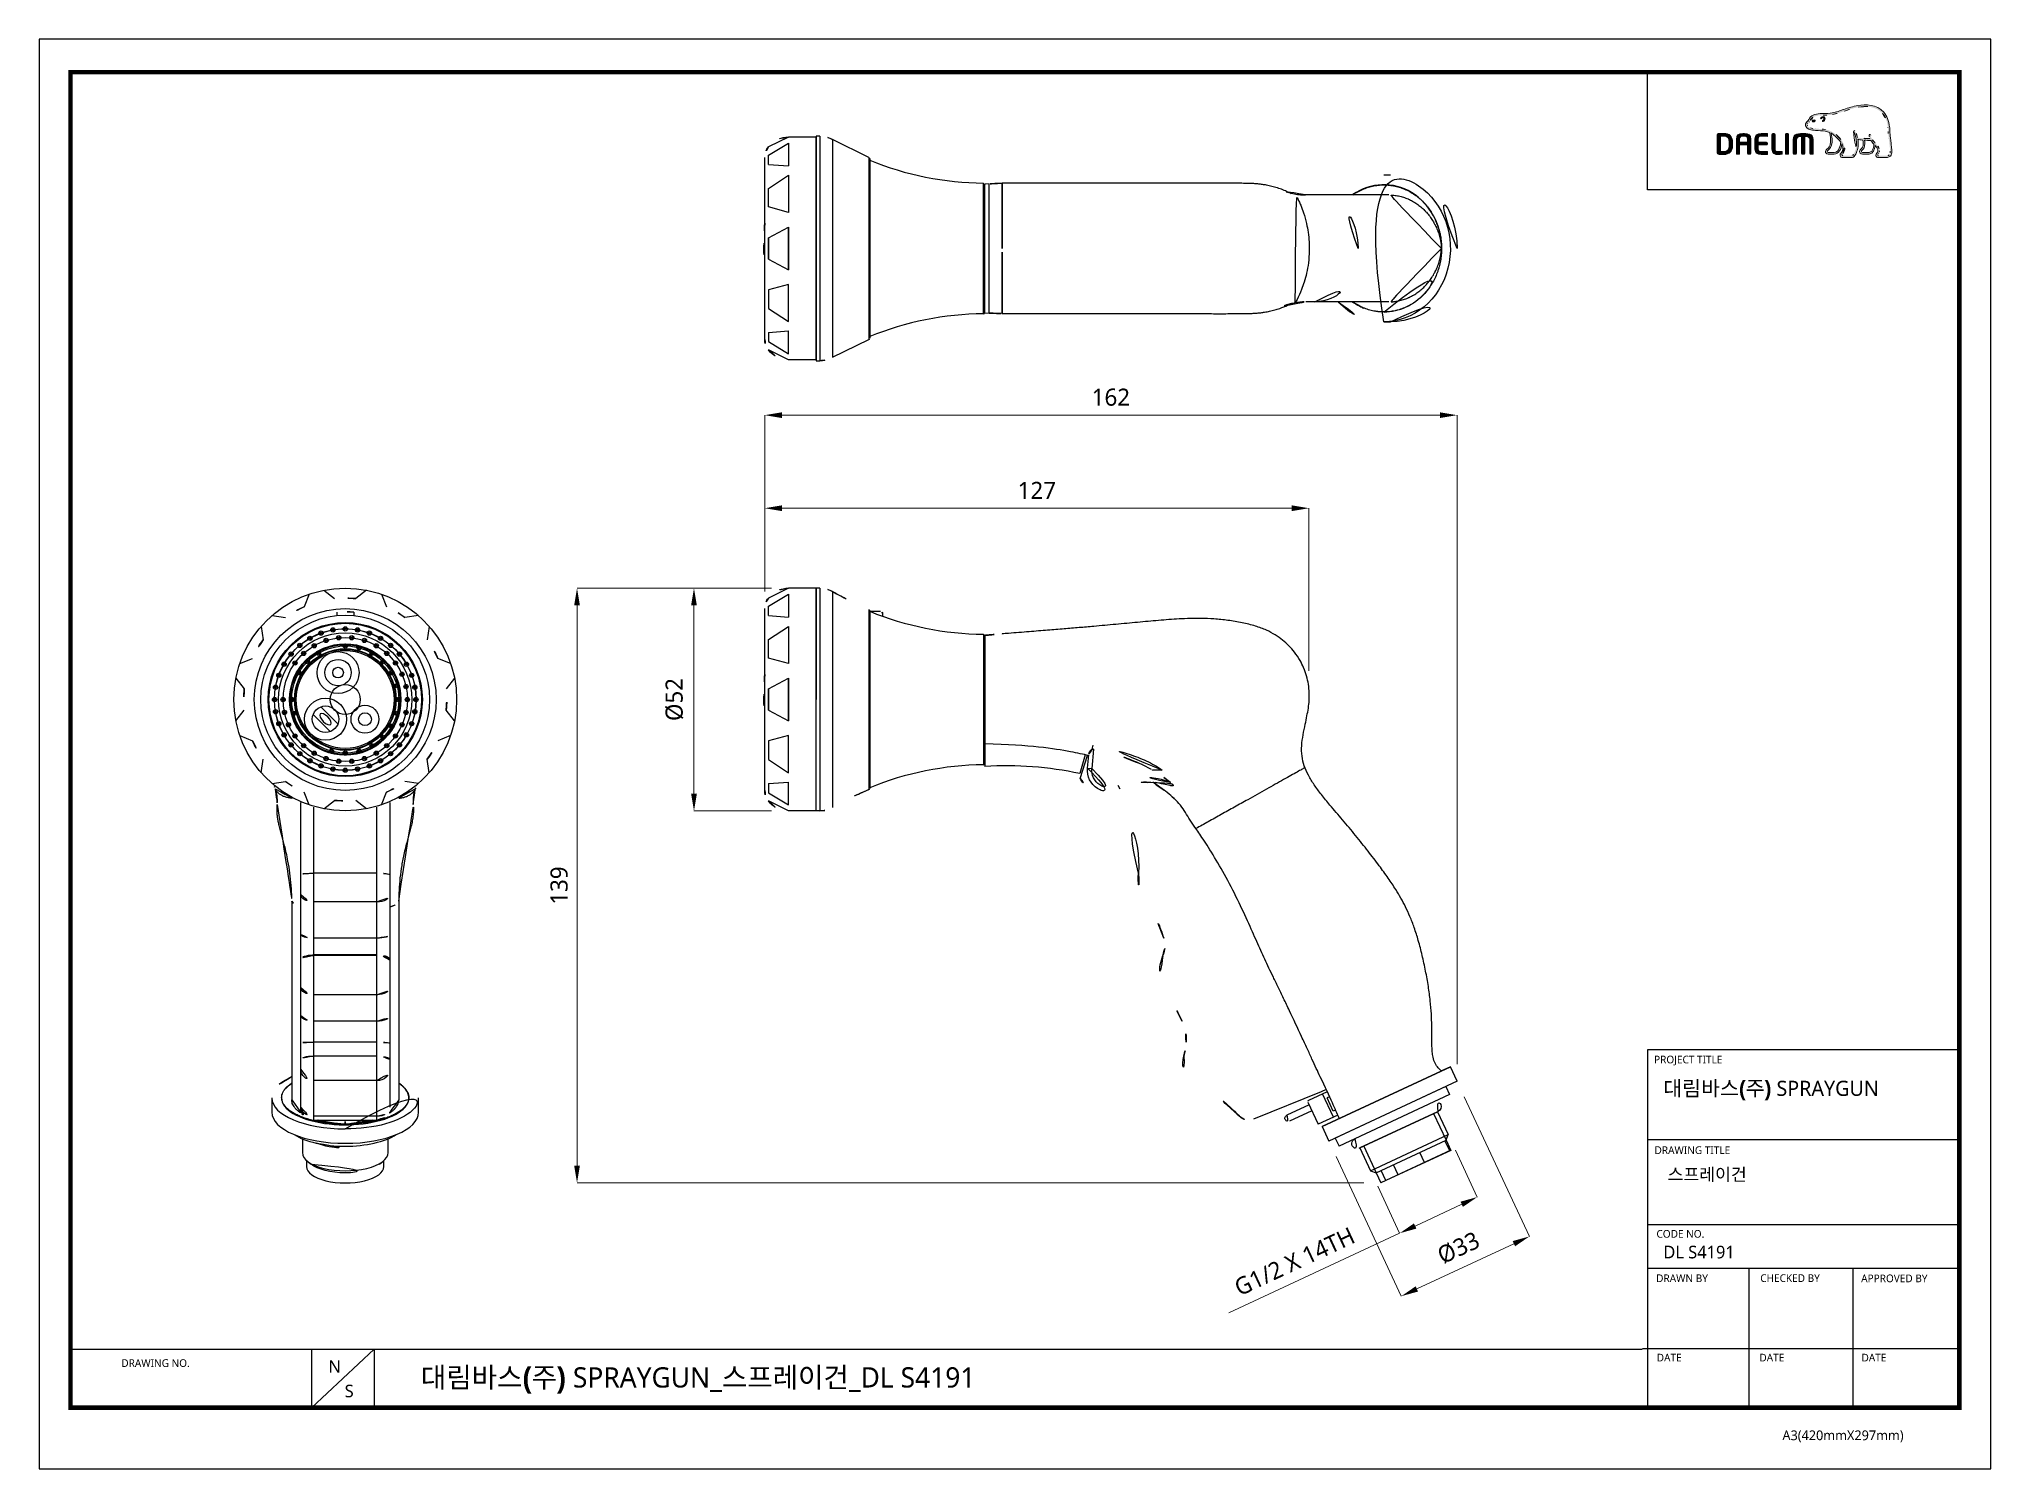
# Model space of a CAD drawing. Extents: x 16296675150 to 16296675606, y -37409617853 to -37409617519.
import ezdxf

# ---------------------------------------------------------------- set-up
doc = ezdxf.new("R2010")
doc.units = 0
doc.header["$LTSCALE"] = 10
doc.header["$MEASUREMENT"] = 0
doc.header["$PDMODE"] = 3
doc.header["$PDSIZE"] = -10
doc.layers.get('0').update_dxf_attribs({"linetype": 'CONTINUOUS'})
doc.layers.get('DEFPOINTS').update_dxf_attribs({"linetype": 'CONTINUOUS'})
doc.layers.add('레이어 1', color=7, linetype='CONTINUOUS', lineweight=0)
doc.styles.add('Daelim Dimension', font='')
doc.styles.get('Daelim Dimension').set_extended_font_data('NanumGothic')
doc.dimstyles.new('DEFAULT', dxfattribs={"dimscale": 2, "dimtxt": 2, "dimasz": 2, "dimexe": 0, "dimexo": 2, "dimgap": 1, "dimtad": 1, "dimdec": 1, "dimzin": 9, "dimdsep": 46, "dimtxsty": 'Daelim Dimension', "dimcen": 0.5, "dimclrd": 252, "dimclre": 252, "dimclrt": 3, "dimadec": 1, "dimazin": 0, "dimtfac": 1, "dimtdec": 1, "dimtix": 1, "dimtmove": 0, "dimatfit": 3, "dimfxl": 1, "dimtolj": 1, "dimtzin": 1, "dimlwd": 9, "dimlwe": 9, "dimarcsym": 0})

msp = doc.modelspace()

# ---------------------------------------------------------------- texts
at = {"color": 5, "ltscale": 40, "style": 'Daelim Dimension'}
for s, height, p in [('PROJECT TITLE', 1.79830789, (16296675527.284901, -37409617757.830162)), ('DRAWING TITLE', 1.79830789, (16296675527.40019, -37409617778.995293)), ('CODE NO.', 1.7983079, (16296675527.85116, -37409617798.540657)), ('DRAWN BY', 1.7983079, (16296675527.78064, -37409617808.90654)), ('CHECKED BY', 1.7983079, (16296675552.077761, -37409617808.874649)), ('APPROVED BY', 1.79830789, (16296675575.64213, -37409617808.932739)), ('DRAWING NO.', 1.79830789, (16296675169.45422, -37409617828.715378)), ('DATE', 1.7983079, (16296675527.921101, -37409617827.441147)), ('DATE', 1.7983079, (16296675551.886539, -37409617827.441147)), ('DATE', 1.7983079, (16296675575.724831, -37409617827.441147)), ('A3(420mmX297mm)', 2.26965993, (16296675557.26273, -37409617845.811607))]:
    msp.add_text(s, height=height, dxfattribs=at).set_placement(p)
at = {"attachment_point": 1, "style": 'Daelim Dimension'}
for s, insert, char_height, width in [('{\\fPretendard Variable SemiBold|b0|i0|c129|p2;\\C7;대림바스(주)} SPRAYGUN', (16296675529.423901, -37409617761.891441), 3.52520055, 56.65794969), (' 스프레이건', (16296675529.455, -37409617782.293953), 2.9428865, 49.52577042), ('DL S4191', (16296675529.455, -37409617800.417938), 2.9428865, 49.52577042), ('N', (16296675217.815809, -37409617827.135498), 2.942886, 4.10711739), ('S', (16296675221.600109, -37409617832.859756), 2.942886, 4.10711739)]:
    msp.add_mtext(s, dxfattribs=dict(at, insert=insert, char_height=char_height, width=width))
at = {"color": 2, "insert": (16296675239.38377, -37409617828.793381), "char_height": 4.729639005, "width": 196.55095463, "attachment_point": 1, "style": 'Daelim Dimension'}
msp.add_mtext('{\\fPretendard Variable SemiBold|b0|i0|c129|p2;대림바스(주)} SPRAYGUN_{\\fGulim|b0|i0|c129|p50;스프레이건}_DL S4191', dxfattribs=at)

# ---------------------------------------------------------------- blocks, each defined once
blk = doc.blocks.new('*D6')
at = {"color": 5, "lineweight": 9, "transparency": 16777216}
for p, q in [((16296675321.247, -37409617646.86709), (16296675303.15304, -37409617646.86709)), ((16296675303.15304, -37409617650.86709), (16296675303.15304, -37409617694.86709)), ((16296675321.247, -37409617698.86709), (16296675303.15304, -37409617698.86709))]:
    blk.add_line(p, q, dxfattribs=at)
at = {"color": 5, "transparency": 16777216}
for points in [[(16296675302.48637, -37409617650.86709), (16296675303.8197, -37409617650.86709), (16296675303.15304, -37409617646.86709)], [(16296675302.48637, -37409617694.86709), (16296675303.8197, -37409617694.86709), (16296675303.15304, -37409617698.86709)]]:
    blk.add_solid(points, dxfattribs=at)
at = {"layer": 'DEFPOINTS', "color": 0, "transparency": 16777216}
for p in [(16296675325.247, -37409617646.86709), (16296675303.15304, -37409617698.86709), (16296675325.247, -37409617698.86709)]:
    blk.add_point(p, dxfattribs=at)
at = {"color": 7, "transparency": 16777216, "insert": (16296675298.59795, -37409617672.86708), "char_height": 4, "attachment_point": 5, "rotation": 90, "style": 'Daelim Dimension'}
blk.add_mtext('\\A1;%%C52', dxfattribs=at)
blk = doc.blocks.new('*D7')
at = {"color": 5, "lineweight": 9, "transparency": 16777216}
for p, q in [((16296675319.670271, -37409617647.636642), (16296675319.670271, -37409617628.197098)), ((16296675323.670271, -37409617628.197098), (16296675442.71316, -37409617628.197098)), ((16296675446.71316, -37409617666.198959), (16296675446.71316, -37409617628.197098))]:
    blk.add_line(p, q, dxfattribs=at)
at = {"color": 5, "transparency": 16777216}
for points in [[(16296675323.670271, -37409617627.530434), (16296675323.670271, -37409617628.863762), (16296675319.670271, -37409617628.197098)], [(16296675442.71316, -37409617627.530434), (16296675442.71316, -37409617628.863762), (16296675446.71316, -37409617628.197098)]]:
    blk.add_solid(points, dxfattribs=at)
at = {"layer": 'DEFPOINTS', "color": 0, "transparency": 16777216}
for p in [(16296675446.71316, -37409617628.197098), (16296675319.670271, -37409617651.636642), (16296675446.71316, -37409617670.198959)]:
    blk.add_point(p, dxfattribs=at)
at = {"color": 7, "transparency": 16777216, "insert": (16296675383.191719, -37409617624.039726), "char_height": 4, "attachment_point": 5, "style": 'Daelim Dimension'}
blk.add_mtext('\\A1;127', dxfattribs=at)
blk = doc.blocks.new('*D8')
at = {"color": 5, "lineweight": 9, "transparency": 16777216}
for p, q in [((16296675319.670271, -37409617647.636642), (16296675319.670271, -37409617606.470062)), ((16296675323.670271, -37409617606.470062), (16296675477.299509, -37409617606.470062)), ((16296675481.299509, -37409617758.010384), (16296675481.299509, -37409617606.470062))]:
    blk.add_line(p, q, dxfattribs=at)
at = {"color": 5, "transparency": 16777216}
for points in [[(16296675323.670271, -37409617605.803398), (16296675323.670271, -37409617607.136726), (16296675319.670271, -37409617606.470062)], [(16296675477.299509, -37409617605.803398), (16296675477.299509, -37409617607.136726), (16296675481.299509, -37409617606.470062)]]:
    blk.add_solid(points, dxfattribs=at)
at = {"layer": 'DEFPOINTS', "color": 0, "transparency": 16777216}
for p in [(16296675481.299509, -37409617606.470062), (16296675319.670271, -37409617651.636642), (16296675481.299509, -37409617762.010384)]:
    blk.add_point(p, dxfattribs=at)
at = {"color": 7, "transparency": 16777216, "insert": (16296675400.48489, -37409617602.292664), "char_height": 4, "attachment_point": 5, "style": 'Daelim Dimension'}
blk.add_mtext('\\A1;162', dxfattribs=at)
blk = doc.blocks.new('*D9')
at = {"color": 5, "lineweight": 9, "transparency": 16777216}
for p, q in [((16296675321.247, -37409617646.867088), (16296675275.84585, -37409617646.867088)), ((16296675275.84585, -37409617650.867088), (16296675275.84585, -37409617781.75296)), ((16296675459.515841, -37409617785.75296), (16296675275.84585, -37409617785.75296))]:
    blk.add_line(p, q, dxfattribs=at)
at = {"color": 5, "transparency": 16777216}
for points in [[(16296675275.17919, -37409617650.867088), (16296675276.51252, -37409617650.867088), (16296675275.84585, -37409617646.867088)], [(16296675275.17919, -37409617781.75296), (16296675276.51252, -37409617781.75296), (16296675275.84585, -37409617785.75296)]]:
    blk.add_solid(points, dxfattribs=at)
at = {"layer": 'DEFPOINTS', "color": 0, "transparency": 16777216}
for p in [(16296675325.247, -37409617646.867088), (16296675275.84585, -37409617785.75296), (16296675463.515841, -37409617785.75296)]:
    blk.add_point(p, dxfattribs=at)
at = {"color": 7, "transparency": 16777216, "insert": (16296675271.665581, -37409617716.310013), "char_height": 4, "attachment_point": 5, "rotation": 90, "style": 'Daelim Dimension'}
blk.add_mtext('\\A1;139', dxfattribs=at)
blk = doc.blocks.new('*D10')
at = {"color": 5, "lineweight": 9, "transparency": 16777216}
for p, q in [((16296675482.98999, -37409617765.638206), (16296675498.193001, -37409617798.24118)), ((16296675453.081829, -37409617779.584633), (16296675468.28484, -37409617812.187576)), ((16296675471.91007, -37409617810.497108), (16296675494.56777, -37409617799.931664))]:
    blk.add_line(p, q, dxfattribs=at)
at = {"color": 5, "transparency": 16777216}
for points in [[(16296675494.28602, -37409617799.327454), (16296675494.84951, -37409617800.535873), (16296675498.193001, -37409617798.24118)], [(16296675471.62833, -37409617809.892906), (16296675472.19182, -37409617811.101318), (16296675468.28484, -37409617812.187576)]]:
    blk.add_solid(points, dxfattribs=at)
at = {"layer": 'DEFPOINTS', "color": 0, "transparency": 16777216}
for p in [(16296675481.299509, -37409617762.012993), (16296675451.391359, -37409617775.959396), (16296675498.193001, -37409617798.24118)]:
    blk.add_point(p, dxfattribs=at)
at = {"color": 7, "transparency": 16777216, "insert": (16296675481.652531, -37409617800.928162), "char_height": 4, "attachment_point": 5, "rotation": 25.00000109, "style": 'Daelim Dimension'}
blk.add_mtext('\\A1;%%C33', dxfattribs=at)
blk = doc.blocks.new('*D11')
at = {"color": 5, "lineweight": 9, "transparency": 16777216}
for p, q in [((16296675480.90473, -37409617778.085716), (16296675486.014839, -37409617789.04438)), ((16296675462.77857, -37409617786.538094), (16296675467.88868, -37409617797.496758)), ((16296675482.38961, -37409617790.734863), (16296675471.51391, -37409617795.806282)), ((16296675467.88868, -37409617797.496758), (16296675428.055241, -37409617816.071404))]:
    blk.add_line(p, q, dxfattribs=at)
at = {"color": 5, "transparency": 16777216}
for points in [[(16296675482.10787, -37409617790.130653), (16296675482.67136, -37409617791.339058), (16296675486.014839, -37409617789.04438)], [(16296675471.23217, -37409617795.20208), (16296675471.79566, -37409617796.410477), (16296675467.88868, -37409617797.496758)]]:
    blk.add_solid(points, dxfattribs=at)
at = {"layer": 'DEFPOINTS', "color": 0, "transparency": 16777216}
for p in [(16296675479.214251, -37409617774.46048), (16296675461.0881, -37409617782.912857), (16296675486.014839, -37409617789.04438)]:
    blk.add_point(p, dxfattribs=at)
at = {"color": 7, "transparency": 16777216, "insert": (16296675443.35663, -37409617804.093384), "char_height": 4, "attachment_point": 5, "rotation": 25.00001143, "style": 'Daelim Dimension'}
blk.add_mtext('\\A1;G1/2 X 14TH', dxfattribs=at)

# ---------------------------------------------------------------- dimensions: what is measured, and where the dimension line sits
for base, p2, picture, middle in [((16296675481.299509, -37409617606.470062), (16296675481.299509, -37409617762.010384), '*D8', (16296675400.48489, -37409617602.292664)), ((16296675446.71316, -37409617628.197098), (16296675446.71316, -37409617670.198959), '*D7', (16296675383.191719, -37409617624.039726))]:
    dim = msp.add_linear_dim(base=base, p1=(16296675319.670271, -37409617651.636642), p2=p2, dimstyle='DEFAULT', override={"dimdec": 0, "dimclrd": 5, "dimclre": 5, "dimclrt": 7})
    dim.commit()
    dim.dimension.update_dxf_attribs({"geometry": picture, "text_midpoint": middle})
dim = msp.add_linear_dim(base=(16296675275.84585, -37409617785.75296), p1=(16296675325.24699, -37409617646.867073), p2=(16296675463.515829, -37409617785.752937), angle=90, dimstyle='DEFAULT', override={"dimdec": 0, "dimclrd": 5, "dimclre": 5, "dimclrt": 7})
dim.commit()
dim.dimension.update_dxf_attribs({"geometry": '*D9', "text_midpoint": (16296675271.665581, -37409617716.310013)})
dim = msp.add_linear_dim(base=(16296675303.15304, -37409617698.867088), p1=(16296675325.24699, -37409617646.867073), p2=(16296675325.24699, -37409617698.867073), angle=90, text='%%C<>', dimstyle='DEFAULT', override={"dimdec": 0, "dimclrd": 5, "dimclre": 5, "dimclrt": 7})
dim.commit()
dim.dimension.update_dxf_attribs({"geometry": '*D6', "text_midpoint": (16296675298.59795, -37409617672.867081)})
for base, p1, p2, angle, text, picture, middle in [((16296675498.193001, -37409617798.24118), (16296675451.391359, -37409617775.959389), (16296675481.299509, -37409617762.012993), 24.99999468, '%%C<>', '*D10', (16296675483.577591, -37409617805.056458)), ((16296675486.014839, -37409617789.04438), (16296675461.0881, -37409617782.912857), (16296675479.214251, -37409617774.460487), 25.00001836, 'G1/2 X 14TH', '*D11', (16296675445.21155, -37409617808.071281))]:
    dim = msp.add_linear_dim(base=base, p1=p1, p2=p2, angle=angle, text=text, dimstyle='DEFAULT', override={"dimdec": 0, "dimclrd": 5, "dimclre": 5, "dimclrt": 7})
    dim.commit()
    dim.dimension.update_dxf_attribs({"geometry": picture, "text_midpoint": middle, "dimtype": 161})

# ---------------------------------------------------------------- hatches: boundary and pattern name
at = {"layer": '레이어 1'}
h = msp.add_hatch(color=5, dxfattribs=at)
h.dxf.hatch_style = 1
edge = h.paths.add_edge_path(flags=16)
edge.add_spline(control_points=[(16296675582.166401, -37409617545.681252), (16296675581.96793, -37409617545.900963), (16296675581.71851, -37409617545.902931), (16296675581.70772, -37409617545.902931), (16296675581.70772, -37409617545.902931), (16296675579.70977, -37409617545.902931), (16296675579.70977, -37409617545.902931), (16296675579.63637, -37409617545.902931), (16296675579.58028, -37409617545.884521), (16296675579.543949, -37409617545.848663), (16296675579.51363, -37409617545.818962), (16296675579.498911, -37409617545.773788), (16296675579.498911, -37409617545.717819), (16296675579.498911, -37409617545.605148), (16296675579.58115, -37409617545.501556), (16296675579.66853, -37409617545.391586), (16296675579.74954, -37409617545.287514), (16296675579.8265, -37409617545.188828), (16296675579.869579, -37409617545.067558), (16296675579.978939, -37409617544.773239), (16296675579.96777, -37409617544.459259), (16296675579.837179, -37409617544.18261), (16296675579.601259, -37409617543.682083), (16296675579.25123, -37409617543.288818), (16296675578.91198, -37409617542.908821), (16296675578.91198, -37409617542.908821), (16296675578.797091, -37409617542.782654), (16296675578.797091, -37409617542.781418), (16296675578.356079, -37409617542.289993), (16296675577.900351, -37409617541.781593), (16296675577.864389, -37409617541.092293), (16296675577.856171, -37409617540.955803), (16296675577.793079, -37409617540.873322), (16296675577.70532, -37409617540.877007), (16296675577.70532, -37409617540.877007), (16296675577.576071, -37409617540.939102), (16296675577.573259, -37409617540.939102), (16296675577.538271, -37409617540.977654), (16296675577.518761, -37409617541.03508), (16296675577.518761, -37409617541.101128), (16296675577.518761, -37409617541.101128), (16296675577.519871, -37409617541.124443), (16296675577.519871, -37409617541.124687), (16296675577.53754, -37409617541.373863), (16296675577.596939, -37409617541.618347), (16296675577.701401, -37409617541.872162), (16296675577.701401, -37409617541.872162), (16296675577.71159, -37409617541.897713), (16296675577.71159, -37409617541.897713), (16296675577.71159, -37409617541.897713), (16296675577.68457, -37409617541.898666), (16296675577.68457, -37409617541.898666), (16296675576.401951, -37409617541.949493), (16296675575.144501, -37409617541.707458), (16296675574.774679, -37409617541.618347), (16296675574.546631, -37409617540.700737), (16296675574.176701, -37409617540.092453), (16296675574.16074, -37409617540.066681), (16296675574.132021, -37409617540.019058), (16296675574.086121, -37409617539.982483), (16296675574.041929, -37409617539.969704), (16296675574.041929, -37409617539.969704), (16296675573.93391, -37409617539.985924), (16296675573.92067, -37409617539.987633), (16296675573.911579, -37409617540.001129), (16296675573.892679, -37409617540.026657), (16296675573.85095, -37409617540.082642), (16296675573.85095, -37409617540.082642), (16296675573.8458, -37409617540.127563), (16296675573.8458, -37409617540.127563), (16296675573.8458, -37409617540.127563), (16296675573.87991, -37409617540.248322), (16296675573.87991, -37409617540.248322), (16296675573.9079, -37409617540.296692), (16296675574.566509, -37409617541.450439), (16296675574.566509, -37409617542.978554), (16296675574.566509, -37409617543.921173), (16296675574.318821, -37409617544.810532), (16296675573.83033, -37409617545.621597), (16296675573.7136, -37409617545.816261), (16296675573.559811, -37409617545.902931), (16296675573.33103, -37409617545.902931), (16296675573.33103, -37409617545.902931), (16296675571.361549, -37409617545.902931), (16296675571.361549, -37409617545.902931), (16296675571.296261, -37409617545.902931), (16296675571.160021, -37409617545.85701), (16296675571.160021, -37409617545.71463), (16296675571.160021, -37409617545.636078), (16296675571.2328, -37409617545.507202), (16296675571.35408, -37409617545.37146), (16296675572.17482, -37409617544.45755), (16296675571.701309, -37409617543.030083), (16296675570.914181, -37409617542.089661), (16296675570.153919, -37409617541.182617), (16296675568.913151, -37409617540.041138), (16296675567.32, -37409617539.757607), (16296675566.755409, -37409617539.658943), (16296675565.827629, -37409617539.603958), (16296675565.078291, -37409617539.559509), (16296675565.078291, -37409617539.559509), (16296675564.320881, -37409617539.514603), (16296675564.320881, -37409617539.514603), (16296675563.932159, -37409617539.484894), (16296675563.289749, -37409617539.245796), (16296675563.094219, -37409617538.875603), (16296675563.01162, -37409617538.722183), (16296675563.02095, -37409617538.566559), (16296675563.124531, -37409617538.387604), (16296675563.189711, -37409617538.27961), (16296675563.27919, -37409617538.186813), (16296675563.391741, -37409617538.073883), (16296675563.51619, -37409617537.94796), (16296675563.64422, -37409617537.817612), (16296675563.743891, -37409617537.645767), (16296675563.743891, -37409617537.645767), (16296675563.77248, -37409617537.592018), (16296675563.77248, -37409617537.592018), (16296675564.152849, -37409617536.864418), (16296675564.936411, -37409617536.48024), (16296675566.10231, -37409617536.449318), (16296675566.10231, -37409617536.449318), (16296675566.75983, -37409617536.441963), (16296675566.75983, -37409617536.441963), (16296675567.481779, -37409617536.438271), (16296675568.300949, -37409617536.434097), (16296675568.97403, -37409617536.289261), (16296675569.919371, -37409617536.086014), (16296675570.867769, -37409617535.761978), (16296675571.704729, -37409617535.476738), (16296675571.704729, -37409617535.476738), (16296675571.731489, -37409617535.467903), (16296675571.731489, -37409617535.467903), (16296675572.76667, -37409617535.113922), (16296675573.8372, -37409617534.747887), (16296675574.93154, -37409617534.569687), (16296675576.682911, -37409617534.279793), (16296675579.087971, -37409617534.289352), (16296675580.601101, -37409617535.98806), (16296675581.30048, -37409617536.774559), (16296675581.731291, -37409617537.856148), (16296675581.879551, -37409617539.203583), (16296675581.879551, -37409617539.203583), (16296675581.87392, -37409617539.199158), (16296675581.86875, -37409617539.194504), (16296675581.88077, -37409617539.221237), (16296675581.89208, -37409617539.372467), (16296675581.95442, -37409617540.229683), (16296675581.97234, -37409617540.64183), (16296675581.991261, -37409617541.067978), (16296675582.09901, -37409617541.858673), (16296675582.09901, -37409617541.858673), (16296675582.40439, -37409617544.502953), (16296675582.40439, -37409617544.502953), (16296675582.40439, -37409617544.502953), (16296675582.42255, -37409617544.824303), (16296675582.42255, -37409617544.824303), (16296675582.42255, -37409617545.203796), (16296675582.336639, -37409617545.492241), (16296675582.166401, -37409617545.681252)], knot_values=[0, 0, 0, 0, 1, 1, 1, 2, 2, 2, 3, 3, 3, 4, 4, 4, 5, 5, 5, 6, 6, 6, 7, 7, 7, 8, 8, 8, 9, 9, 9, 10, 10, 10, 11, 11, 11, 12, 12, 12, 13, 13, 13, 14, 14, 14, 15, 15, 15, 16, 16, 16, 17, 17, 17, 18, 18, 18, 19, 19, 19, 20, 20, 20, 21, 21, 21, 22, 22, 22, 23, 23, 23, 24, 24, 24, 25, 25, 25, 26, 26, 26, 27, 27, 27, 28, 28, 28, 29, 29, 29, 30, 30, 30, 31, 31, 31, 32, 32, 32, 33, 33, 33, 34, 34, 34, 35, 35, 35, 36, 36, 36, 37, 37, 37, 38, 38, 38, 39, 39, 39, 40, 40, 40, 41, 41, 41, 42, 42, 42, 43, 43, 43, 44, 44, 44, 45, 45, 45, 46, 46, 46, 47, 47, 47, 48, 48, 48, 49, 49, 49, 50, 50, 50, 51, 51, 51, 52, 52, 52, 53, 53, 53, 53], degree=3, periodic=0)
edge = h.paths.add_edge_path(flags=16)
edge.add_spline(control_points=[(16296675577.547729, -37409617545.109772), (16296675577.547729, -37409617545.109772), (16296675575.91787, -37409617545.109772), (16296675575.91787, -37409617545.109772), (16296675575.79734, -37409617545.109772), (16296675575.702101, -37409617545.01355), (16296675575.702101, -37409617544.8908), (16296675575.702101, -37409617544.805138), (16296675575.77648, -37409617544.696152), (16296675575.846821, -37409617544.621277), (16296675576.178341, -37409617544.303871), (16296675576.51745, -37409617543.866928), (16296675576.51745, -37409617543.037453), (16296675576.51745, -37409617543.037453), (16296675576.49646, -37409617542.660637), (16296675576.49646, -37409617542.65918), (16296675576.49646, -37409617542.65918), (16296675576.43656, -37409617542.292664), (16296675576.43656, -37409617542.292664), (16296675576.43656, -37409617542.292664), (16296675576.43239, -37409617542.269577), (16296675576.43239, -37409617542.269577), (16296675576.43239, -37409617542.269577), (16296675576.45644, -37409617542.271317), (16296675576.45644, -37409617542.271317), (16296675576.760361, -37409617542.293152), (16296675577.351709, -37409617542.326073), (16296675577.916309, -37409617542.299301), (16296675578.059669, -37409617542.527344), (16296675578.29067, -37409617542.820686), (16296675578.627951, -37409617543.211487), (16296675578.61248, -37409617543.405922), (16296675578.45145, -37409617545.109772), (16296675577.547729, -37409617545.109772)], knot_values=[0, 0, 0, 0, 1, 1, 1, 2, 2, 2, 3, 3, 3, 4, 4, 4, 5, 5, 5, 6, 6, 6, 7, 7, 7, 8, 8, 8, 9, 9, 9, 10, 10, 10, 11, 11, 11, 11], degree=3, periodic=0)
edge = h.paths.add_edge_path(flags=16)
edge.add_spline(control_points=[(16296675569.369499, -37409617545.109772), (16296675569.369499, -37409617545.109772), (16296675567.93886, -37409617545.109772), (16296675567.93886, -37409617545.109772), (16296675567.831579, -37409617545.109772), (16296675567.7162, -37409617545.0214), (16296675567.7162, -37409617544.8908), (16296675567.7162, -37409617544.811539), (16296675567.782721, -37409617544.713333), (16296675567.903999, -37409617544.615868), (16296675568.266069, -37409617544.327438), (16296675568.81472, -37409617543.890968), (16296675568.87413, -37409617542.685913), (16296675568.87413, -37409617542.685913), (16296675568.882339, -37409617542.357224), (16296675568.882339, -37409617542.357224), (16296675568.882339, -37409617541.844673), (16296675568.764891, -37409617541.22583), (16296675568.65345, -37409617540.672768), (16296675568.65345, -37409617540.672768), (16296675568.635269, -37409617540.61631), (16296675568.635269, -37409617540.61631), (16296675568.635269, -37409617540.61631), (16296675568.682159, -37409617540.652893), (16296675568.682159, -37409617540.652893), (16296675568.895479, -37409617540.78421), (16296675570.063959, -37409617541.576118), (16296675570.89319, -37409617542.746078), (16296675570.82445, -37409617543.299873), (16296675570.512199, -37409617545.109772), (16296675569.369499, -37409617545.109772)], knot_values=[0, 0, 0, 0, 1, 1, 1, 2, 2, 2, 3, 3, 3, 4, 4, 4, 5, 5, 5, 6, 6, 6, 7, 7, 7, 8, 8, 8, 9, 9, 9, 10, 10, 10, 10], degree=3, periodic=0)
edge = h.paths.add_edge_path()
edge.add_spline(control_points=[(16296675582.808201, -37409617544.462952), (16296675582.807699, -37409617544.459259), (16296675582.504299, -37409617541.80368), (16296675582.504299, -37409617541.80368), (16296675582.391979, -37409617541.010063), (16296675582.37578, -37409617540.586853), (16296675582.361179, -37409617540.211761), (16296675582.361179, -37409617540.211761), (16296675582.286079, -37409617539.163307), (16296675582.286079, -37409617539.162567), (16296675582.12627, -37409617537.727524), (16296675581.661831, -37409617536.568367), (16296675580.90501, -37409617535.720734), (16296675579.270121, -37409617533.883812), (16296675576.71801, -37409617533.864418), (16296675574.864161, -37409617534.170036), (16296675573.72723, -37409617534.358093), (16296675572.640499, -37409617534.729012), (16296675571.58984, -37409617535.088379), (16296675571.58984, -37409617535.088379), (16296675571.555981, -37409617535.100403), (16296675571.555981, -37409617535.100403), (16296675570.73461, -37409617535.380493), (16296675569.802521, -37409617535.699387), (16296675568.887871, -37409617535.894272), (16296675568.259451, -37409617536.028557), (16296675567.47245, -37409617536.034698), (16296675566.77725, -37409617536.038383), (16296675566.77725, -37409617536.038383), (16296675566.08918, -37409617536.046722), (16296675566.08918, -37409617536.046722), (16296675564.767031, -37409617536.079376), (16296675563.866489, -37409617536.537201), (16296675563.411631, -37409617537.406921), (16296675563.411631, -37409617537.406921), (16296675563.39113, -37409617537.444473), (16296675563.39113, -37409617537.444473), (16296675563.315889, -37409617537.576309), (16296675563.204321, -37409617537.688248), (16296675563.10441, -37409617537.788406), (16296675562.99431, -37409617537.899361), (16296675562.87023, -37409617538.023804), (16296675562.775471, -37409617538.184837), (16296675562.68034, -37409617538.34613), (16296675562.63236, -37409617538.509613), (16296675562.63236, -37409617538.670151), (16296675562.63236, -37409617538.805161), (16296675562.666229, -37409617538.937721), (16296675562.73424, -37409617539.064377), (16296675563.015301, -37409617539.595123), (16296675563.817039, -37409617539.881577), (16296675564.29546, -37409617539.915703), (16296675564.29546, -37409617539.915703), (16296675564.999741, -37409617539.9599), (16296675565.01656, -37409617539.961357), (16296675565.720711, -37409617540.001129), (16296675566.68507, -37409617540.056847), (16296675567.248079, -37409617540.156273), (16296675567.577271, -37409617540.214447), (16296675567.95138, -37409617540.33252), (16296675568.296021, -37409617540.494797), (16296675568.32058, -37409617540.584152), (16296675568.499519, -37409617541.379753), (16296675568.499519, -37409617542.357719), (16296675568.499519, -37409617542.357719), (16296675568.49192, -37409617542.668007), (16296675568.49192, -37409617542.668007), (16296675568.440001, -37409617543.699257), (16296675567.99041, -37409617544.059624), (16296675567.660971, -37409617544.323273), (16296675567.627581, -37409617544.349533), (16296675567.334, -37409617544.593292), (16296675567.31288, -37409617544.886642), (16296675567.297911, -37409617545.052582), (16296675567.345409, -37409617545.203796), (16296675567.44618, -37409617545.312553), (16296675567.55541, -37409617545.430367), (16296675567.721491, -37409617545.490013), (16296675567.93886, -37409617545.490013), (16296675567.93886, -37409617545.490013), (16296675569.369499, -37409617545.490013), (16296675569.369499, -37409617545.490013), (16296675570.440281, -37409617545.490013), (16296675570.97002, -37409617544.337021), (16296675571.13117, -37409617543.256897), (16296675571.13117, -37409617543.256897), (16296675571.134489, -37409617543.104958), (16296675571.134489, -37409617543.104958), (16296675571.134489, -37409617543.104958), (16296675571.17868, -37409617543.181053), (16296675571.17868, -37409617543.181053), (16296675571.31601, -37409617543.486656), (16296675571.39863, -37409617543.851936), (16296675571.39863, -37409617544.127113), (16296675571.39863, -37409617544.513268), (16296675571.279079, -37409617544.850563), (16296675571.052, -37409617545.101913), (16296675570.99469, -37409617545.15863), (16296675570.70834, -37409617545.455406), (16296675570.70834, -37409617545.751701), (16296675570.70834, -37409617545.751701), (16296675570.71092, -37409617545.80056), (16296675570.71092, -37409617545.80056), (16296675570.751539, -37409617546.150612), (16296675571.034821, -37409617546.306976), (16296675571.29797, -37409617546.306976), (16296675571.29797, -37409617546.306976), (16296675573.33103, -37409617546.306976), (16296675573.33103, -37409617546.306976), (16296675573.698021, -37409617546.306976), (16296675573.99049, -37409617546.141762), (16296675574.17841, -37409617545.830017), (16296675574.69577, -37409617544.971077), (16296675574.95793, -37409617544.038261), (16296675574.95793, -37409617543.058311), (16296675574.95793, -37409617542.752449), (16296675574.92909, -37409617542.425957), (16296675574.872629, -37409617542.087196), (16296675574.872629, -37409617542.087196), (16296675574.86772, -37409617542.060204), (16296675574.86772, -37409617542.060204), (16296675574.86772, -37409617542.060204), (16296675574.89472, -37409617542.065849), (16296675574.89472, -37409617542.065849), (16296675575.13933, -37409617542.11322), (16296675575.532841, -37409617542.181473), (16296675576.019119, -37409617542.233994), (16296675576.019119, -37409617542.233994), (16296675576.03326, -37409617542.235718), (16296675576.03326, -37409617542.235718), (16296675576.03326, -37409617542.235718), (16296675576.098669, -37409617542.608368), (16296675576.098669, -37409617542.608368), (16296675576.098669, -37409617542.608368), (16296675576.11302, -37409617542.696716), (16296675576.11302, -37409617542.698196), (16296675576.11302, -37409617542.698196), (16296675576.13242, -37409617543.027893), (16296675576.13242, -37409617543.027893), (16296675576.13242, -37409617543.819061), (16296675575.773029, -37409617544.163223), (16296675575.579849, -37409617544.347809), (16296675575.577141, -37409617544.350273), (16296675575.307619, -37409617544.624207), (16296675575.2784, -37409617544.867241), (16296675575.2784, -37409617544.867241), (16296675575.269079, -37409617544.941879), (16296675575.269079, -37409617544.941879), (16296675575.269079, -37409617545.018219), (16296675575.2887, -37409617545.167953), (16296675575.422251, -37409617545.305923), (16296675575.539841, -37409617545.428421), (16296675575.721861, -37409617545.490013), (16296675575.9639, -37409617545.490013), (16296675575.9639, -37409617545.490013), (16296675577.547729, -37409617545.490013), (16296675577.547729, -37409617545.490013), (16296675578.50963, -37409617545.490013), (16296675578.79917, -37409617544.267059), (16296675578.915899, -37409617543.581673), (16296675578.915899, -37409617543.581673), (16296675578.92131, -37409617543.510979), (16296675578.92131, -37409617543.510979), (16296675578.92131, -37409617543.510979), (16296675578.959351, -37409617543.562767), (16296675578.959351, -37409617543.562767), (16296675579.18115, -37409617543.846046), (16296675579.375681, -37409617544.161003), (16296675579.46932, -37409617544.356903), (16296675579.518539, -37409617544.458763), (16296675579.545059, -37409617544.571938), (16296675579.545059, -37409617544.685349), (16296675579.545059, -37409617544.685349), (16296675579.50922, -37409617544.914619), (16296675579.50922, -37409617544.914619), (16296675579.472151, -37409617545.039078), (16296675579.387211, -37409617545.153717), (16296675579.304119, -37409617545.264679), (16296675579.18223, -37409617545.423012), (16296675579.056549, -37409617545.587227), (16296675579.056549, -37409617545.78656), (16296675579.056549, -37409617545.78656), (16296675579.06834, -37409617545.896294), (16296675579.06834, -37409617545.896294), (16296675579.126261, -37409617546.160919), (16296675579.3407, -37409617546.306976), (16296675579.671721, -37409617546.306976), (16296675579.671721, -37409617546.306976), (16296675581.706739, -37409617546.306976), (16296675581.706739, -37409617546.306976), (16296675581.75141, -37409617546.306976), (16296675582.14909, -37409617546.297157), (16296675582.46059, -37409617545.960114), (16296675582.709261, -37409617545.690826), (16296675582.83004, -37409617545.320633), (16296675582.83004, -37409617544.829193), (16296675582.83004, -37409617544.829193), (16296675582.808439, -37409617544.464661), (16296675582.808201, -37409617544.462952)], knot_values=[0, 0, 0, 0, 1, 1, 1, 2, 2, 2, 3, 3, 3, 4, 4, 4, 5, 5, 5, 6, 6, 6, 7, 7, 7, 8, 8, 8, 9, 9, 9, 10, 10, 10, 11, 11, 11, 12, 12, 12, 13, 13, 13, 14, 14, 14, 15, 15, 15, 16, 16, 16, 17, 17, 17, 18, 18, 18, 19, 19, 19, 20, 20, 20, 21, 21, 21, 22, 22, 22, 23, 23, 23, 24, 24, 24, 25, 25, 25, 26, 26, 26, 27, 27, 27, 28, 28, 28, 29, 29, 29, 30, 30, 30, 31, 31, 31, 32, 32, 32, 33, 33, 33, 34, 34, 34, 35, 35, 35, 36, 36, 36, 37, 37, 37, 38, 38, 38, 39, 39, 39, 40, 40, 40, 41, 41, 41, 42, 42, 42, 43, 43, 43, 44, 44, 44, 45, 45, 45, 46, 46, 46, 47, 47, 47, 48, 48, 48, 49, 49, 49, 50, 50, 50, 51, 51, 51, 52, 52, 52, 53, 53, 53, 54, 54, 54, 55, 55, 55, 56, 56, 56, 57, 57, 57, 58, 58, 58, 59, 59, 59, 60, 60, 60, 61, 61, 61, 62, 62, 62, 63, 63, 63, 64, 64, 64, 65, 65, 65, 66, 66, 66, 66], degree=3, periodic=0)
edge = h.paths.add_edge_path(flags=0)
edge.add_spline(control_points=[(16296675564.260851, -37409617537.5952), (16296675564.260851, -37409617537.5952), (16296675564.5569, -37409617537.461418), (16296675564.923651, -37409617537.602814), (16296675564.923651, -37409617537.602814), (16296675564.969061, -37409617537.6222), (16296675564.909901, -37409617537.705917), (16296675564.731319, -37409617537.945992), (16296675564.555309, -37409617537.997803), (16296675564.555309, -37409617537.997803), (16296675564.555309, -37409617537.997803), (16296675564.42779, -37409617538.042709), (16296675564.35611, -37409617537.955811), (16296675564.211269, -37409617537.78595), (16296675564.20686, -37409617537.687019), (16296675564.20686, -37409617537.687019), (16296675564.20686, -37409617537.687019), (16296675564.191879, -37409617537.613617), (16296675564.260851, -37409617537.5952)], knot_values=[0, 0, 0, 0, 1, 1, 1, 2, 2, 2, 3, 3, 3, 4, 4, 4, 5, 5, 5, 6, 6, 6, 6], degree=3, periodic=0)
edge = h.paths.add_edge_path(flags=0)
edge.add_spline(control_points=[(16296675566.214491, -37409617537.050743), (16296675566.170179, -37409617537.099091), (16296675566.16675, -37409617537.179619), (16296675566.214491, -37409617537.222076), (16296675566.26016, -37409617537.263321), (16296675566.33931, -37409617537.252518), (16296675566.383499, -37409617537.203918), (16296675566.40707, -37409617537.179619), (16296675566.650101, -37409617536.891167), (16296675566.859739, -37409617537.038696), (16296675566.936319, -37409617537.093697), (16296675566.967991, -37409617537.171761), (16296675566.956699, -37409617537.272636), (16296675566.93878, -37409617537.43441), (16296675566.798491, -37409617537.618042), (16296675566.70042, -37409617537.680878), (16296675566.645559, -37409617537.714256), (16296675566.60935, -37409617537.78595), (16296675566.63537, -37409617537.84388), (16296675566.66114, -37409617537.901558), (16296675566.734541, -37409617537.918747), (16296675566.793449, -37409617537.891251), (16296675566.96896, -37409617537.807297), (16296675567.190281, -37409617537.526962), (16296675567.220591, -37409617537.265533), (16296675567.240709, -37409617537.083389), (16296675567.15897, -37409617536.934631), (16296675567.013399, -37409617536.834244), (16296675566.70042, -37409617536.612068), (16296675566.345699, -37409617536.909332), (16296675566.214491, -37409617537.050743)], knot_values=[0, 0, 0, 0, 1, 1, 1, 2, 2, 2, 3, 3, 3, 4, 4, 4, 5, 5, 5, 6, 6, 6, 7, 7, 7, 8, 8, 8, 9, 9, 9, 10, 10, 10, 10], degree=3, periodic=0)
edge = h.paths.add_edge_path(flags=0)
edge.add_spline(control_points=[(16296675566.17448, -37409617537.267487), (16296675566.17448, -37409617537.267487), (16296675566.17448, -37409617537.267487), (16296675566.17448, -37409617537.267487), (16296675566.17448, -37409617537.267487), (16296675566.17448, -37409617537.267487), (16296675566.17448, -37409617537.267487)], knot_values=[0, 0, 0, 0, 1, 1, 1, 2, 2, 2, 2], degree=3, periodic=0)
h = msp.add_hatch(color=5, dxfattribs=at)
h.dxf.hatch_style = 2
edge = h.paths.add_edge_path()
edge.add_spline(control_points=[(16296675564.260851, -37409617537.5952), (16296675564.260851, -37409617537.5952), (16296675564.5569, -37409617537.461418), (16296675564.923651, -37409617537.602814), (16296675564.923651, -37409617537.602814), (16296675564.969061, -37409617537.6222), (16296675564.909901, -37409617537.705917), (16296675564.731319, -37409617537.945992), (16296675564.555309, -37409617537.997803), (16296675564.555309, -37409617537.997803), (16296675564.555309, -37409617537.997803), (16296675564.42779, -37409617538.042709), (16296675564.35611, -37409617537.955811), (16296675564.211269, -37409617537.78595), (16296675564.20686, -37409617537.687019), (16296675564.20686, -37409617537.687019), (16296675564.20686, -37409617537.687019), (16296675564.191879, -37409617537.613617), (16296675564.260851, -37409617537.5952)], knot_values=[0, 0, 0, 0, 1, 1, 1, 2, 2, 2, 3, 3, 3, 4, 4, 4, 5, 5, 5, 6, 6, 6, 6], degree=3, periodic=0)
h = msp.add_hatch(color=5, dxfattribs=at)
h.dxf.hatch_style = 2
edge = h.paths.add_edge_path()
edge.add_spline(control_points=[(16296675566.214491, -37409617537.050743), (16296675566.170179, -37409617537.099091), (16296675566.16675, -37409617537.179619), (16296675566.214491, -37409617537.222076), (16296675566.26016, -37409617537.263321), (16296675566.33931, -37409617537.252518), (16296675566.383499, -37409617537.203918), (16296675566.40707, -37409617537.179619), (16296675566.650101, -37409617536.891167), (16296675566.859739, -37409617537.038696), (16296675566.936319, -37409617537.093697), (16296675566.967991, -37409617537.171761), (16296675566.956699, -37409617537.272636), (16296675566.93878, -37409617537.43441), (16296675566.798491, -37409617537.618042), (16296675566.70042, -37409617537.680878), (16296675566.645559, -37409617537.714256), (16296675566.60935, -37409617537.78595), (16296675566.63537, -37409617537.84388), (16296675566.66114, -37409617537.901558), (16296675566.734541, -37409617537.918747), (16296675566.793449, -37409617537.891251), (16296675566.96896, -37409617537.807297), (16296675567.190281, -37409617537.526962), (16296675567.220591, -37409617537.265533), (16296675567.240709, -37409617537.083389), (16296675567.15897, -37409617536.934631), (16296675567.013399, -37409617536.834244), (16296675566.70042, -37409617536.612068), (16296675566.345699, -37409617536.909332), (16296675566.214491, -37409617537.050743)], knot_values=[0, 0, 0, 0, 1, 1, 1, 2, 2, 2, 3, 3, 3, 4, 4, 4, 5, 5, 5, 6, 6, 6, 7, 7, 7, 8, 8, 8, 9, 9, 9, 10, 10, 10, 10], degree=3, periodic=0)
h = msp.add_hatch(color=5, dxfattribs=at)
h.dxf.hatch_style = 2
edge = h.paths.add_edge_path()
edge.add_spline(control_points=[(16296675544.843849, -37409617543.557137), (16296675544.843849, -37409617544.485527), (16296675544.42028, -37409617544.93721), (16296675543.54847, -37409617544.93721), (16296675543.54847, -37409617544.93721), (16296675542.952009, -37409617544.926163), (16296675542.79656, -37409617544.92347), (16296675542.79656, -37409617544.92347), (16296675542.79656, -37409617541.363777), (16296675542.79656, -37409617541.363777), (16296675543.10549, -37409617541.333099), (16296675543.544531, -37409617541.32795), (16296675543.548901, -37409617541.32795), (16296675544.44434, -37409617541.32795), (16296675544.843849, -37409617541.753357), (16296675544.843849, -37409617542.706787), (16296675544.843849, -37409617542.706787), (16296675544.843849, -37409617543.557137), (16296675544.843849, -37409617543.557137)], knot_values=[0, 0, 0, 0, 1, 1, 1, 2, 2, 2, 3, 3, 3, 4, 4, 4, 5, 5, 5, 6, 6, 6, 6], degree=3, periodic=0)
edge = h.paths.add_edge_path()
edge.add_spline(control_points=[(16296675543.54847, -37409617540.659264), (16296675543.06451, -37409617540.659264), (16296675542.436689, -37409617540.688957), (16296675542.230801, -37409617540.722099), (16296675542.102051, -37409617540.743713), (16296675542.019501, -37409617540.839943), (16296675542.019501, -37409617540.967087), (16296675542.019501, -37409617540.967087), (16296675542.019501, -37409617545.297562), (16296675542.019501, -37409617545.297562), (16296675542.019501, -37409617545.430862), (16296675542.10284, -37409617545.524643), (16296675542.237061, -37409617545.543289), (16296675542.43178, -37409617545.575684), (16296675543.05757, -37409617545.605148), (16296675543.54847, -37409617545.605148), (16296675544.89982, -37409617545.605148), (16296675545.6138, -37409617544.896713), (16296675545.6138, -37409617543.557137), (16296675545.6138, -37409617543.557137), (16296675545.6138, -37409617542.706787), (16296675545.6138, -37409617542.706787), (16296675545.6138, -37409617541.367233), (16296675544.89982, -37409617540.659264), (16296675543.54847, -37409617540.659264)], knot_values=[0, 0, 0, 0, 1, 1, 1, 2, 2, 2, 3, 3, 3, 4, 4, 4, 5, 5, 5, 6, 6, 6, 7, 7, 7, 8, 8, 8, 8], degree=3, periodic=0)
h = msp.add_hatch(color=5, dxfattribs=at)
h.dxf.hatch_style = 2
edge = h.paths.add_edge_path()
edge.add_spline(control_points=[(16296675549.09897, -37409617542.70163), (16296675549.09897, -37409617542.70163), (16296675547.276779, -37409617542.70163), (16296675547.276779, -37409617542.70163), (16296675547.276779, -37409617542.633904), (16296675547.276779, -37409617542.051857), (16296675547.276779, -37409617542.051857), (16296675547.276779, -37409617541.44429), (16296675547.45739, -37409617541.341202), (16296675547.999229, -37409617541.341202), (16296675547.999229, -37409617541.341202), (16296675548.377069, -37409617541.341202), (16296675548.377069, -37409617541.341202), (16296675548.9186, -37409617541.341202), (16296675549.09897, -37409617541.44429), (16296675549.09897, -37409617542.051857), (16296675549.09897, -37409617542.051857), (16296675549.09897, -37409617542.633904), (16296675549.09897, -37409617542.70163)], knot_values=[0, 0, 0, 0, 1, 1, 1, 2, 2, 2, 3, 3, 3, 4, 4, 4, 5, 5, 5, 6, 6, 6, 6], degree=3, periodic=0)
edge = h.paths.add_edge_path()
edge.add_spline(control_points=[(16296675548.377069, -37409617540.659264), (16296675548.377069, -37409617540.659264), (16296675547.999229, -37409617540.659264), (16296675547.999229, -37409617540.659264), (16296675546.96699, -37409617540.659264), (16296675546.506769, -37409617541.088608), (16296675546.506769, -37409617542.051857), (16296675546.506769, -37409617542.051857), (16296675546.506769, -37409617545.347168), (16296675546.506769, -37409617545.347168), (16296675546.506769, -37409617545.463028), (16296675546.60092, -37409617545.561203), (16296675546.712049, -37409617545.561203), (16296675546.712049, -37409617545.561203), (16296675547.07254, -37409617545.561203), (16296675547.07254, -37409617545.561203), (16296675547.20031, -37409617545.561203), (16296675547.276779, -37409617545.452713), (16296675547.276779, -37409617545.347168), (16296675547.276779, -37409617545.347168), (16296675547.276779, -37409617543.453537), (16296675547.276779, -37409617543.379646), (16296675547.276779, -37409617543.379646), (16296675549.09897, -37409617543.379646), (16296675549.09897, -37409617543.379646), (16296675549.09897, -37409617543.453537), (16296675549.09897, -37409617545.347168), (16296675549.09897, -37409617545.347168), (16296675549.09897, -37409617545.465233), (16296675549.19207, -37409617545.561203), (16296675549.30677, -37409617545.561203), (16296675549.30677, -37409617545.561203), (16296675549.66283, -37409617545.561203), (16296675549.66283, -37409617545.561203), (16296675549.787661, -37409617545.561203), (16296675549.87167, -37409617545.450493), (16296675549.87167, -37409617545.347168), (16296675549.87167, -37409617545.347168), (16296675549.87167, -37409617542.051857), (16296675549.87167, -37409617542.051857), (16296675549.87167, -37409617541.088608), (16296675549.41054, -37409617540.659264), (16296675548.377069, -37409617540.659264)], knot_values=[0, 0, 0, 0, 1, 1, 1, 2, 2, 2, 3, 3, 3, 4, 4, 4, 5, 5, 5, 6, 6, 6, 7, 7, 7, 8, 8, 8, 9, 9, 9, 10, 10, 10, 11, 11, 11, 12, 12, 12, 13, 13, 13, 14, 14, 14, 14], degree=3, periodic=0)
h = msp.add_hatch(color=5, dxfattribs=at)
h.dxf.hatch_style = 2
edge = h.paths.add_edge_path()
edge.add_spline(control_points=[(16296675550.850941, -37409617541.918571), (16296675550.850941, -37409617541.918571), (16296675550.850941, -37409617544.344391), (16296675550.850941, -37409617544.344391), (16296675550.850941, -37409617545.192993), (16296675551.33564, -37409617545.605148), (16296675552.333019, -37409617545.605148), (16296675552.773279, -37409617545.605148), (16296675553.37249, -37409617545.597061), (16296675553.61208, -37409617545.574707), (16296675553.608641, -37409617545.574707), (16296675553.72826, -37409617545.563171), (16296675553.72826, -37409617545.563171), (16296675553.72826, -37409617545.563171), (16296675553.762871, -37409617545.559738), (16296675553.762871, -37409617545.559738), (16296675553.762871, -37409617545.559738), (16296675553.762871, -37409617544.91069), (16296675553.762871, -37409617544.91069), (16296675553.762871, -37409617544.91069), (16296675552.33849, -37409617544.91069), (16296675552.33849, -37409617544.91069), (16296675551.62487, -37409617544.91069), (16296675551.62487, -37409617544.709396), (16296675551.62487, -37409617544.344391), (16296675551.62487, -37409617544.344391), (16296675551.62487, -37409617543.445427), (16296675551.62487, -37409617543.375221), (16296675551.6982, -37409617543.375221), (16296675553.539539, -37409617543.375221), (16296675553.539539, -37409617543.375221), (16296675553.66013, -37409617543.375221), (16296675553.758381, -37409617543.279503), (16296675553.758381, -37409617543.161667), (16296675553.758381, -37409617543.161667), (16296675553.758381, -37409617542.921097), (16296675553.758381, -37409617542.921097), (16296675553.758381, -37409617542.802544), (16296675553.66013, -37409617542.706551), (16296675553.539539, -37409617542.706551), (16296675553.539539, -37409617542.706551), (16296675551.6982, -37409617542.706551), (16296675551.62487, -37409617542.706551), (16296675551.62487, -37409617542.636833), (16296675551.62487, -37409617541.918571), (16296675551.62487, -37409617541.918571), (16296675551.62487, -37409617541.554031), (16296675551.62487, -37409617541.353233), (16296675552.33849, -37409617541.353233), (16296675552.33849, -37409617541.353233), (16296675553.76231, -37409617541.358879), (16296675553.76231, -37409617541.358879), (16296675553.76231, -37409617541.358879), (16296675553.76231, -37409617540.713753), (16296675553.76231, -37409617540.713753), (16296675553.76231, -37409617540.713753), (16296675553.61128, -37409617540.697563), (16296675553.61128, -37409617540.697563), (16296675553.331129, -37409617540.672272), (16296675552.688841, -37409617540.659264), (16296675552.333019, -37409617540.659264), (16296675551.33564, -37409617540.659264), (16296675550.850941, -37409617541.070923), (16296675550.850941, -37409617541.918571)], knot_values=[0, 0, 0, 0, 1, 1, 1, 2, 2, 2, 3, 3, 3, 4, 4, 4, 5, 5, 5, 6, 6, 6, 7, 7, 7, 8, 8, 8, 9, 9, 9, 10, 10, 10, 11, 11, 11, 12, 12, 12, 13, 13, 13, 14, 14, 14, 15, 15, 15, 16, 16, 16, 17, 17, 17, 18, 18, 18, 19, 19, 19, 20, 20, 20, 21, 21, 21, 21], degree=3, periodic=0)
h = msp.add_hatch(color=5, dxfattribs=at)
h.dxf.hatch_style = 2
edge = h.paths.add_edge_path()
edge.add_spline(control_points=[(16296675554.999451, -37409617540.703217), (16296675554.88028, -37409617540.703217), (16296675554.77927, -37409617540.801651), (16296675554.77927, -37409617540.91848), (16296675554.77927, -37409617540.91848), (16296675554.77927, -37409617544.344391), (16296675554.77927, -37409617544.344391), (16296675554.77927, -37409617545.461548), (16296675555.541731, -37409617545.605148), (16296675556.20549, -37409617545.605148), (16296675556.69252, -37409617545.605148), (16296675556.817471, -37409617545.584518), (16296675556.961679, -37409617545.560471), (16296675556.961679, -37409617545.560471), (16296675557.045771, -37409617545.547234), (16296675557.045771, -37409617545.547234), (16296675557.04454, -37409617545.547707), (16296675557.157089, -37409617545.533722), (16296675557.157089, -37409617545.533722), (16296675557.157089, -37409617545.533722), (16296675557.190479, -37409617545.529297), (16296675557.190479, -37409617545.529297), (16296675557.190479, -37409617545.529297), (16296675557.190479, -37409617544.91069), (16296675557.190479, -37409617544.91069), (16296675557.190479, -37409617544.91069), (16296675556.21286, -37409617544.91069), (16296675556.21286, -37409617544.91069), (16296675555.55154, -37409617544.91069), (16296675555.55154, -37409617544.661049), (16296675555.55154, -37409617544.418762), (16296675555.55154, -37409617544.418762), (16296675555.55154, -37409617540.91848), (16296675555.55154, -37409617540.91848), (16296675555.55154, -37409617540.801651), (16296675555.45138, -37409617540.703217), (16296675555.332569, -37409617540.703217), (16296675555.332569, -37409617540.703217), (16296675554.999451, -37409617540.703217), (16296675554.999451, -37409617540.703217)], knot_values=[0, 0, 0, 0, 1, 1, 1, 2, 2, 2, 3, 3, 3, 4, 4, 4, 5, 5, 5, 6, 6, 6, 7, 7, 7, 8, 8, 8, 9, 9, 9, 10, 10, 10, 11, 11, 11, 12, 12, 12, 13, 13, 13, 13], degree=3, periodic=0)
h = msp.add_hatch(color=5, dxfattribs=at)
h.dxf.hatch_style = 2
edge = h.paths.add_edge_path()
edge.add_spline(control_points=[(16296675558.14624, -37409617540.703217), (16296675558.017611, -37409617540.703217), (16296675557.940781, -37409617540.809486), (16296675557.940781, -37409617540.912109), (16296675557.940781, -37409617540.912109), (16296675557.940781, -37409617545.347168), (16296675557.940781, -37409617545.347168), (16296675557.940781, -37409617545.465233), (16296675558.033091, -37409617545.561203), (16296675558.14624, -37409617545.561203), (16296675558.14624, -37409617545.561203), (16296675558.506109, -37409617545.561203), (16296675558.506109, -37409617545.561203), (16296675558.634991, -37409617545.561203), (16296675558.71195, -37409617545.452713), (16296675558.71195, -37409617545.347168), (16296675558.71195, -37409617545.347168), (16296675558.71195, -37409617540.912109), (16296675558.71195, -37409617540.912109), (16296675558.71195, -37409617540.795013), (16296675558.62174, -37409617540.703217), (16296675558.506109, -37409617540.703217), (16296675558.506109, -37409617540.703217), (16296675558.14624, -37409617540.703217), (16296675558.14624, -37409617540.703217)], knot_values=[0, 0, 0, 0, 1, 1, 1, 2, 2, 2, 3, 3, 3, 4, 4, 4, 5, 5, 5, 6, 6, 6, 7, 7, 7, 8, 8, 8, 8], degree=3, periodic=0)
h = msp.add_hatch(color=5, dxfattribs=at)
h.dxf.hatch_style = 2
edge = h.paths.add_edge_path()
edge.add_spline(control_points=[(16296675559.74922, -37409617542.617439), (16296675559.74922, -37409617542.617439), (16296675559.74922, -37409617545.347168), (16296675559.74922, -37409617545.347168), (16296675559.74922, -37409617545.465233), (16296675559.841999, -37409617545.561203), (16296675559.95591, -37409617545.561203), (16296675559.95591, -37409617545.561203), (16296675560.32118, -37409617545.561203), (16296675560.32118, -37409617545.561203), (16296675560.45005, -37409617545.561203), (16296675560.52713, -37409617545.452713), (16296675560.52713, -37409617545.347168), (16296675560.52713, -37409617545.347168), (16296675560.52713, -37409617542.684937), (16296675560.52713, -37409617542.684937), (16296675560.52713, -37409617541.511063), (16296675560.726219, -37409617541.396927), (16296675561.718929, -37409617541.394218), (16296675561.718929, -37409617541.4664), (16296675561.718929, -37409617545.347168), (16296675561.718929, -37409617545.347168), (16296675561.718929, -37409617545.46965), (16296675561.80706, -37409617545.561203), (16296675561.92391, -37409617545.561203), (16296675561.92391, -37409617545.561203), (16296675562.282801, -37409617545.561203), (16296675562.282801, -37409617545.561203), (16296675562.411169, -37409617545.561203), (16296675562.48802, -37409617545.452713), (16296675562.48802, -37409617545.347168), (16296675562.48802, -37409617545.347168), (16296675562.48802, -37409617541.478416), (16296675562.48802, -37409617541.40184), (16296675562.952459, -37409617541.403549), (16296675563.2787, -37409617541.441841), (16296675563.45533, -37409617541.618347), (16296675563.64139, -37409617541.804161), (16296675563.677719, -37409617542.150787), (16296675563.677719, -37409617542.684937), (16296675563.677719, -37409617542.684937), (16296675563.677719, -37409617545.347168), (16296675563.677719, -37409617545.347168), (16296675563.677719, -37409617545.463028), (16296675563.77261, -37409617545.561203), (16296675563.88479, -37409617545.561203), (16296675563.88479, -37409617545.561203), (16296675564.25178, -37409617545.561203), (16296675564.25178, -37409617545.561203), (16296675564.379061, -37409617545.561203), (16296675564.457729, -37409617545.450256), (16296675564.457729, -37409617545.347168), (16296675564.457729, -37409617545.347168), (16296675564.457729, -37409617542.617439), (16296675564.457729, -37409617542.617439), (16296675564.457729, -37409617540.962929), (16296675563.87104, -37409617540.682579), (16296675562.107771, -37409617540.682579), (16296675560.33812, -37409617540.682579), (16296675559.74922, -37409617540.962929), (16296675559.74922, -37409617542.617439)], knot_values=[0, 0, 0, 0, 1, 1, 1, 2, 2, 2, 3, 3, 3, 4, 4, 4, 5, 5, 5, 6, 6, 6, 7, 7, 7, 8, 8, 8, 9, 9, 9, 10, 10, 10, 11, 11, 11, 12, 12, 12, 13, 13, 13, 14, 14, 14, 15, 15, 15, 16, 16, 16, 17, 17, 17, 18, 18, 18, 19, 19, 19, 20, 20, 20, 20], degree=3, periodic=0)

# ---------------------------------------------------------------- linework, layer by layer
at = {"color": 5, "ltscale": 0.5}
for p, q in [((16296675525.743111, -37409617553.821617), (16296675525.743111, -37409617526.390556)), ((16296675525.743111, -37409617754.660217), (16296675525.743111, -37409617838.681))]:
    msp.add_line(p, q, dxfattribs=at)
for p, q in [((16296675325.24699, -37409617541.532883), (16296675320.51684, -37409617543.841583)), ((16296675320.51684, -37409617545.76561), (16296675325.24699, -37409617542.936501)), ((16296675331.670271, -37409617541.532883), (16296675325.24699, -37409617541.532883)), ((16296675325.24699, -37409617542.936501), (16296675325.24699, -37409617548.26561)), ((16296675331.670271, -37409617541.322968), (16296675331.670271, -37409617593.748016)), ((16296675332.509029, -37409617541.322968), (16296675331.670271, -37409617541.322968)), ((16296675331.670271, -37409617593.530273), (16296675331.670271, -37409617541.535492)), ((16296675332.509029, -37409617541.322968), (16296675332.509029, -37409617593.748016)), ((16296675335.50948, -37409617542.127083), (16296675335.50948, -37409617592.943901)), ((16296675343.98498, -37409617546.305351), (16296675335.50948, -37409617542.127083)), ((16296675319.670271, -37409617588.763313), (16296675319.670271, -37409617546.302437)), ((16296675320.51684, -37409617547.936501), (16296675320.51684, -37409617545.76561)), ((16296675320.51684, -37409617547.936501), (16296675325.24699, -37409617548.26561)), ((16296675343.98498, -37409617546.305351), (16296675343.98498, -37409617588.765617)), ((16296675344.170271, -37409617546.582558), (16296675344.170271, -37409617588.488426)), ((16296675320.51684, -37409617553.522171), (16296675325.24699, -37409617550.445396)), ((16296675320.51684, -37409617557.852287), (16296675320.51684, -37409617553.522171)), ((16296675325.24699, -37409617550.445396), (16296675325.24699, -37409617559.105659)), ((16296675370.772949, -37409617582.78492), (16296675370.772949, -37409617552.286057)), ((16296675372.070299, -37409617552.454376), (16296675371.070271, -37409617552.535492)), ((16296675371.070271, -37409617582.535492), (16296675371.070271, -37409617552.535492)), ((16296675372.070299, -37409617582.6166), (16296675372.070299, -37409617552.454376)), ((16296675372.073271, -37409617582.617172), (16296675372.073271, -37409617552.453812)), ((16296675465.77046, -37409617550.401077), (16296675464.20677, -37409617550.401077)), ((16296675325.24699, -37409617559.105659), (16296675320.51684, -37409617557.852287)), ((16296675448.124081, -37409617555.048119), (16296675445.94306, -37409617555.033997)), ((16296675320.51684, -37409617565.032883), (16296675325.24699, -37409617562.532883)), ((16296675320.51684, -37409617565.032883), (16296675325.24699, -37409617562.532883)), ((16296675325.24699, -37409617562.532883), (16296675325.24699, -37409617572.532883)), ((16296675325.24699, -37409617572.532883), (16296675325.24699, -37409617562.532883)), ((16296675320.51684, -37409617565.032883), (16296675320.51684, -37409617570.032883)), ((16296675320.51684, -37409617570.032883), (16296675320.51684, -37409617565.032883)), ((16296675320.51684, -37409617570.032883), (16296675325.24699, -37409617572.532883)), ((16296675320.51684, -37409617570.032883), (16296675325.24699, -37409617572.532883)), ((16296675325.24699, -37409617575.960114), (16296675320.51684, -37409617577.21347)), ((16296675325.24699, -37409617584.620361), (16296675325.24699, -37409617575.960114)), ((16296675320.51684, -37409617577.21347), (16296675320.51684, -37409617581.543587)), ((16296675448.124081, -37409617580.022873), (16296675445.9583, -37409617580.0364)), ((16296675320.51684, -37409617581.543587), (16296675325.24699, -37409617584.620361)), ((16296675371.070271, -37409617582.535492), (16296675372.070299, -37409617582.6166)), ((16296675464.20677, -37409617584.669907), (16296675465.77046, -37409617584.669907)), ((16296675320.51684, -37409617587.129257), (16296675325.24699, -37409617586.800148)), ((16296675320.51684, -37409617587.129257), (16296675320.51684, -37409617589.300148)), ((16296675320.51684, -37409617589.300148), (16296675325.24699, -37409617592.129257)), ((16296675325.24699, -37409617592.129257), (16296675325.24699, -37409617586.800148)), ((16296675335.50948, -37409617592.943901), (16296675343.98498, -37409617588.765617)), ((16296675325.24699, -37409617593.532883), (16296675320.51684, -37409617591.224182)), ((16296675331.670271, -37409617593.532883), (16296675325.24699, -37409617593.532883)), ((16296675331.670271, -37409617593.748016), (16296675332.509029, -37409617593.748016)), ((16296675213.303961, -37409617648.270691), (16296675212.116739, -37409617651.214363)), ((16296675216.73119, -37409617647.352371), (16296675219.23119, -37409617649.308037)), ((16296675226.73119, -37409617647.352371), (16296675224.23119, -37409617649.308037)), ((16296675230.158409, -37409617648.270691), (16296675231.34564, -37409617651.214363)), ((16296675325.24699, -37409617646.867073), (16296675320.51684, -37409617649.175774)), ((16296675320.51684, -37409617651.099808), (16296675325.24699, -37409617648.270691)), ((16296675331.670271, -37409617646.867073), (16296675325.24699, -37409617646.867073)), ((16296675325.24699, -37409617648.270691), (16296675325.24699, -37409617653.599808)), ((16296675331.670271, -37409617698.864464), (16296675331.670271, -37409617646.869682)), ((16296675332.509029, -37409617646.869682), (16296675331.670271, -37409617646.869682)), ((16296675331.670271, -37409617646.872292), (16296675331.670271, -37409617672.867073)), ((16296675332.509029, -37409617646.869682), (16296675332.509029, -37409617698.869682)), ((16296675335.50948, -37409617647.67379), (16296675335.50948, -37409617698.065567)), ((16296675204.643709, -37409617653.270691), (16296675207.78661, -37409617653.714363)), ((16296675219.73119, -37409617652.464867), (16296675219.73119, -37409617653.26886)), ((16296675223.73119, -37409617652.464867), (16296675223.73119, -37409617653.26886)), ((16296675238.81867, -37409617653.270691), (16296675235.67576, -37409617653.714363)), ((16296675319.670271, -37409617694.097511), (16296675319.670271, -37409617651.636642)), ((16296675320.51684, -37409617653.270691), (16296675320.51684, -37409617651.099808)), ((16296675320.51684, -37409617653.270691), (16296675325.24699, -37409617653.599808)), ((16296675343.98498, -37409617651.852074), (16296675343.98498, -37409617693.887299)), ((16296675344.170271, -37409617652.128441), (16296675344.170271, -37409617693.610092)), ((16296675344.170271, -37409617652.269409), (16296675346.670271, -37409617652.269409)), ((16296675344.170271, -37409617652.269409), (16296675344.170271, -37409617693.469963)), ((16296675347.170271, -37409617652.769409), (16296675347.170271, -37409617653.418373)), ((16296675202.134809, -37409617655.779587), (16296675202.57847, -37409617658.922501)), ((16296675241.32757, -37409617655.779587), (16296675240.8839, -37409617658.922501)), ((16296675320.51684, -37409617658.856361), (16296675325.24699, -37409617655.779587)), ((16296675325.24699, -37409617655.779587), (16296675325.24699, -37409617664.43985)), ((16296675370.772949, -37409617657.620247), (16296675370.772949, -37409617688.11911)), ((16296675371.070271, -37409617657.869682), (16296675371.070271, -37409617688.469681)), ((16296675371.070271, -37409617661.980042), (16296675371.070271, -37409617657.920242)), ((16296675375.070271, -37409617657.544319), (16296675375.070271, -37409617657.643753)), ((16296675320.51684, -37409617663.186493), (16296675320.51684, -37409617658.856361)), ((16296675371.070271, -37409617672.869682), (16296675371.070271, -37409617661.980042)), ((16296675197.134809, -37409617664.43985), (16296675200.07847, -37409617663.252617)), ((16296675246.32757, -37409617664.43985), (16296675243.3839, -37409617663.252617)), ((16296675325.24699, -37409617664.43985), (16296675320.51684, -37409617663.186493)), ((16296675196.21649, -37409617667.867073), (16296675198.172159, -37409617670.367073)), ((16296675247.24589, -37409617667.867073), (16296675245.290211, -37409617670.367073)), ((16296675320.51684, -37409617670.367073), (16296675325.24699, -37409617667.867073)), ((16296675320.51684, -37409617670.367073), (16296675325.24699, -37409617667.867073)), ((16296675320.51684, -37409617670.367073), (16296675320.51684, -37409617675.367073)), ((16296675320.51684, -37409617675.367073), (16296675320.51684, -37409617670.367073)), ((16296675325.24699, -37409617667.867073), (16296675325.24699, -37409617677.867073)), ((16296675325.24699, -37409617677.867073), (16296675325.24699, -37409617667.867073)), ((16296675196.21649, -37409617677.867073), (16296675198.172159, -37409617675.367073)), ((16296675214.25359, -37409617676.349632), (16296675218.248631, -37409617680.344673)), ((16296675216.02136, -37409617674.581863), (16296675220.016399, -37409617678.576897)), ((16296675247.24589, -37409617677.867073), (16296675245.290211, -37409617675.367073)), ((16296675320.51684, -37409617675.367073), (16296675325.24699, -37409617677.867073)), ((16296675320.51684, -37409617675.367073), (16296675325.24699, -37409617677.867073)), ((16296675331.670271, -37409617698.861847), (16296675331.670271, -37409617672.867073)), ((16296675371.070271, -37409617672.869682), (16296675371.070271, -37409617687.819122)), ((16296675197.134809, -37409617681.294296), (16296675200.07847, -37409617682.481522)), ((16296675246.32757, -37409617681.294296), (16296675243.3839, -37409617682.481522)), ((16296675325.24699, -37409617681.294296), (16296675320.51684, -37409617682.547661)), ((16296675320.51684, -37409617682.547661), (16296675320.51684, -37409617686.877777)), ((16296675325.24699, -37409617689.954552), (16296675325.24699, -37409617681.294296)), ((16296675396.41572, -37409617684.44101), (16296675396.0186, -37409617688.980164)), ((16296675396.115271, -37409617684.456863), (16296675396.38242, -37409617683.514542)), ((16296675202.134809, -37409617689.954552), (16296675202.57847, -37409617686.811653)), ((16296675241.32757, -37409617689.954552), (16296675240.8839, -37409617686.811653)), ((16296675320.51684, -37409617686.877777), (16296675325.24699, -37409617689.954552)), ((16296675394.46785, -37409617685.773552), (16296675393.20867, -37409617690.173958)), ((16296675393.292801, -37409617691.278801), (16296675395.039431, -37409617685.903214)), ((16296675395.022409, -37409617688.893013), (16296675395.296391, -37409617685.761337)), ((16296675395.022409, -37409617688.893013), (16296675396.0186, -37409617688.980164)), ((16296675407.764, -37409617688.032097), (16296675409.9076, -37409617689.161003)), ((16296675412.48996, -37409617689.339561), (16296675410.205099, -37409617689.339561)), ((16296675204.643709, -37409617692.463463), (16296675207.78661, -37409617692.019791)), ((16296675213.303961, -37409617697.463463), (16296675212.116739, -37409617694.519791)), ((16296675230.158409, -37409617697.463463), (16296675231.34564, -37409617694.519791)), ((16296675238.81867, -37409617692.463463), (16296675235.67576, -37409617692.019791)), ((16296675320.51684, -37409617692.463463), (16296675325.24699, -37409617692.134354)), ((16296675320.51684, -37409617692.463463), (16296675320.51684, -37409617694.634354)), ((16296675320.51684, -37409617694.634354), (16296675325.24699, -37409617697.463463)), ((16296675325.24699, -37409617697.463463), (16296675325.24699, -37409617692.134354)), ((16296675402.656321, -37409617693.795059), (16296675402.162571, -37409617692.925461)), ((16296675211.33119, -37409617713.719307), (16296675211.33119, -37409617696.928436)), ((16296675214.33119, -37409617698.013489), (16296675214.33119, -37409617713.438469)), ((16296675216.73119, -37409617698.381767), (16296675219.23119, -37409617696.426102)), ((16296675226.73119, -37409617698.381767), (16296675224.23119, -37409617696.426102)), ((16296675229.131189, -37409617713.438469), (16296675229.131189, -37409617698.013489)), ((16296675232.131189, -37409617696.928436), (16296675232.131189, -37409617713.719307)), ((16296675325.24699, -37409617698.867073), (16296675320.51684, -37409617696.558372)), ((16296675331.670271, -37409617698.867073), (16296675325.24699, -37409617698.867073)), ((16296675332.509029, -37409617698.869682), (16296675331.670271, -37409617698.869682)), ((16296675211.33119, -37409617718.402641), (16296675211.33119, -37409617713.719307)), ((16296675214.33119, -37409617713.438469), (16296675214.33119, -37409617720.128937)), ((16296675229.131189, -37409617713.438469), (16296675214.33119, -37409617713.438469)), ((16296675229.131189, -37409617720.128937), (16296675229.131189, -37409617713.438469)), ((16296675232.131189, -37409617713.719307), (16296675232.131189, -37409617718.402641)), ((16296675211.33119, -37409617727.718384), (16296675211.33119, -37409617718.402641)), ((16296675214.33119, -37409617720.128937), (16296675214.33119, -37409617728.597794)), ((16296675229.131189, -37409617720.128937), (16296675214.33119, -37409617720.128937)), ((16296675229.131189, -37409617728.597794), (16296675229.131189, -37409617720.128937)), ((16296675232.131189, -37409617718.402641), (16296675232.131189, -37409617727.718384)), ((16296675211.33119, -37409617733.586411), (16296675211.33119, -37409617727.718384)), ((16296675214.33119, -37409617728.597794), (16296675214.33119, -37409617732.509811)), ((16296675229.131189, -37409617728.597794), (16296675214.33119, -37409617728.597794)), ((16296675229.131189, -37409617732.509811), (16296675229.131189, -37409617728.597794)), ((16296675232.131189, -37409617727.718384), (16296675232.131189, -37409617733.586411)), ((16296675211.33119, -37409617733.707657), (16296675211.33119, -37409617733.586411)), ((16296675211.33119, -37409617740.137611), (16296675211.33119, -37409617733.707657)), ((16296675229.131189, -37409617732.509811), (16296675214.33119, -37409617732.509811)), ((16296675214.33119, -37409617732.509811), (16296675214.33119, -37409617732.610863)), ((16296675229.131189, -37409617732.610863), (16296675214.33119, -37409617732.610863)), ((16296675214.33119, -37409617732.610863), (16296675214.33119, -37409617741.796494)), ((16296675229.131189, -37409617732.610863), (16296675229.131189, -37409617732.509811)), ((16296675229.131189, -37409617741.796494), (16296675229.131189, -37409617732.610863)), ((16296675232.131189, -37409617733.586411), (16296675232.131189, -37409617733.707657)), ((16296675232.131189, -37409617733.707657), (16296675232.131189, -37409617740.137611)), ((16296675211.33119, -37409617746.670631), (16296675211.33119, -37409617740.137611)), ((16296675232.131189, -37409617740.137611), (16296675232.131189, -37409617746.670631)), ((16296675214.33119, -37409617741.796494), (16296675214.33119, -37409617747.959717)), ((16296675229.131189, -37409617741.796494), (16296675214.33119, -37409617741.796494)), ((16296675229.131189, -37409617747.959717), (16296675229.131189, -37409617741.796494)), ((16296675211.33119, -37409617753.072662), (16296675211.33119, -37409617746.670631)), ((16296675214.33119, -37409617747.959717), (16296675214.33119, -37409617752.884361)), ((16296675229.131189, -37409617747.959717), (16296675214.33119, -37409617747.959717)), ((16296675229.131189, -37409617752.884361), (16296675229.131189, -37409617747.959717)), ((16296675232.131189, -37409617746.670631), (16296675232.131189, -37409617753.072662)), ((16296675211.33119, -37409617756.955757), (16296675211.33119, -37409617753.072662)), ((16296675214.33119, -37409617752.884361), (16296675214.33119, -37409617756.120277)), ((16296675229.131189, -37409617752.884361), (16296675214.33119, -37409617752.884361)), ((16296675229.131189, -37409617756.120277), (16296675229.131189, -37409617752.884361)), ((16296675232.131189, -37409617753.072662), (16296675232.131189, -37409617756.955757)), ((16296675211.33119, -37409617759.2435), (16296675211.33119, -37409617756.955757)), ((16296675229.131189, -37409617756.120277), (16296675214.33119, -37409617756.120277)), ((16296675214.33119, -37409617756.120277), (16296675214.33119, -37409617761.839622)), ((16296675229.131189, -37409617761.839622), (16296675229.131189, -37409617756.120277)), ((16296675232.131189, -37409617756.955757), (16296675232.131189, -37409617759.2435)), ((16296675211.33119, -37409617768.085892), (16296675211.33119, -37409617759.2435)), ((16296675214.33119, -37409617761.839622), (16296675214.33119, -37409617770.181503)), ((16296675229.131189, -37409617761.839622), (16296675214.33119, -37409617761.839622)), ((16296675229.131189, -37409617770.181503), (16296675229.131189, -37409617761.839622)), ((16296675232.131189, -37409617759.2435), (16296675232.131189, -37409617768.085892)), ((16296675449.82667, -37409617772.603897), (16296675479.735821, -37409617758.657043)), ((16296675479.735821, -37409617758.659653), (16296675449.827669, -37409617772.606049)), ((16296675481.299509, -37409617762.010384), (16296675451.39036, -37409617775.957237)), ((16296675481.299509, -37409617762.012993), (16296675451.39135, -37409617775.959389)), ((16296675479.735821, -37409617758.657043), (16296675477.68679, -37409617759.600777)), ((16296675481.299509, -37409617762.010384), (16296675479.735821, -37409617758.657043)), ((16296675481.299509, -37409617762.012993), (16296675479.735821, -37409617758.659653)), ((16296675204.596769, -37409617765.898354), (16296675204.596769, -37409617769.251694)), ((16296675238.865601, -37409617769.251694), (16296675238.865601, -37409617765.898354)), ((16296675449.60298, -37409617764.476868), (16296675433.779289, -37409617770.870064)), ((16296675446.761, -37409617767.530731), (16296675441.54973, -37409617769.960777)), ((16296675446.46517, -37409617766.896317), (16296675448.8741, -37409617772.062271)), ((16296675451.006161, -37409617764.447807), (16296675446.610279, -37409617766.497627)), ((16296675450.76548, -37409617763.934776), (16296675449.60298, -37409617764.476868)), ((16296675452.433439, -37409617770.402519), (16296675449.89773, -37409617764.964684)), ((16296675451.554581, -37409617765.626457), (16296675450.966181, -37409617765.900841)), ((16296675452.40308, -37409617768.982277), (16296675450.966181, -37409617765.900841)), ((16296675478.685341, -37409617763.231987), (16296675452.85557, -37409617775.276619)), ((16296675479.57284, -37409617765.135246), (16296675453.743071, -37409617777.179863)), ((16296675478.685341, -37409617763.231987), (16296675479.57284, -37409617765.135246)), ((16296675214.33119, -37409617770.181503), (16296675214.33119, -37409617771.085892)), ((16296675229.131189, -37409617770.181503), (16296675214.33119, -37409617770.181503)), ((16296675214.33119, -37409617771.085892), (16296675229.131189, -37409617771.085892)), ((16296675229.131189, -37409617771.085892), (16296675229.131189, -37409617770.181503)), ((16296675447.39493, -37409617768.89019), (16296675442.183661, -37409617771.320236)), ((16296675453.451441, -37409617769.927818), (16296675448.8741, -37409617772.062271)), ((16296675452.93014, -37409617768.736511), (16296675452.40308, -37409617768.982277)), ((16296675458.44241, -37409617777.636627), (16296675476.902069, -37409617769.028748)), ((16296675476.72081, -37409617769.113274), (16296675458.59465, -37409617777.565643)), ((16296675475.814501, -37409617769.535889), (16296675478.73057, -37409617775.789413)), ((16296675476.72081, -37409617769.113274), (16296675479.214251, -37409617774.460487)), ((16296675211.715179, -37409617775.438721), (16296675211.715179, -37409617778.677299)), ((16296675231.74719, -37409617778.677299), (16296675231.74719, -37409617775.438721)), ((16296675449.827669, -37409617772.606049), (16296675451.391359, -37409617775.959389)), ((16296675452.85557, -37409617775.276619), (16296675453.743071, -37409617777.179863)), ((16296675461.0881, -37409617782.912857), (16296675479.214251, -37409617774.460487)), ((16296675462.417021, -37409617783.396553), (16296675478.73057, -37409617775.789413)), ((16296675479.577049, -37409617778.263474), (16296675478.478239, -37409617775.907066)), ((16296675478.73057, -37409617775.789413), (16296675479.214251, -37409617774.460487)), ((16296675478.73057, -37409617775.789413), (16296675479.82937, -37409617778.145813)), ((16296675479.858391, -37409617778.129677), (16296675478.759581, -37409617775.773277)), ((16296675212.715179, -37409617780.521011), (16296675212.715179, -37409617781.940002)), ((16296675212.8708, -37409617780.651154), (16296675213.755421, -37409617781.36039)), ((16296675229.706949, -37409617781.36039), (16296675230.59157, -37409617780.651154)), ((16296675230.74719, -37409617781.940002), (16296675230.74719, -37409617780.521011)), ((16296675458.59465, -37409617777.565643), (16296675461.0881, -37409617782.912857)), ((16296675459.500959, -37409617777.143021), (16296675462.417021, -37409617783.396553)), ((16296675479.858391, -37409617778.129677), (16296675463.515829, -37409617785.750343)), ((16296675479.82937, -37409617778.145813), (16296675464.685881, -37409617785.207336)), ((16296675473.6984, -37409617781.004738), (16296675472.59959, -37409617778.648338)), ((16296675461.0881, -37409617782.912857), (16296675462.417021, -37409617783.396553)), ((16296675462.417021, -37409617783.396553), (16296675463.58708, -37409617782.850937)), ((16296675462.417021, -37409617783.396553), (16296675463.515829, -37409617785.752937)), ((16296675464.685881, -37409617785.207336), (16296675463.515829, -37409617785.752937)), ((16296675464.685881, -37409617785.207336), (16296675463.58708, -37409617782.850937)), ((16296675467.530279, -37409617783.880981), (16296675466.431471, -37409617781.524567))]:
    msp.add_line(p, q)
at = {"color": 5}
for p, q in [((16296675569.306101, -37409617545.490013), (16296675569.306101, -37409617545.490013)), ((16296675157.573191, -37409617824.561096), (16296675524.50429, -37409617824.561096))]:
    msp.add_line(p, q, dxfattribs=at)
at = {"color": 5, "ltscale": 40}
for p, q in [((16296675598.57328, -37409617553.821617), (16296675525.743111, -37409617553.821617)), ((16296675598.57328, -37409617754.660217), (16296675525.743111, -37409617754.660217)), ((16296675598.57328, -37409617775.711327), (16296675525.743111, -37409617775.711327)), ((16296675598.57328, -37409617775.711327), (16296675525.743111, -37409617775.711327)), ((16296675598.57328, -37409617795.514107), (16296675525.743111, -37409617795.514107)), ((16296675598.57328, -37409617795.514107), (16296675525.743111, -37409617795.514107)), ((16296675598.57328, -37409617805.72757), (16296675525.743111, -37409617805.72757)), ((16296675598.57328, -37409617805.72757), (16296675525.743111, -37409617805.72757)), ((16296675549.398979, -37409617805.72757), (16296675549.398979, -37409617838.240463)), ((16296675573.67676, -37409617805.72757), (16296675573.67676, -37409617838.240463)), ((16296675213.81868, -37409617824.561096), (16296675213.81868, -37409617838.292542)), ((16296675213.81868, -37409617824.561096), (16296675213.81868, -37409617838.292542)), ((16296675228.514721, -37409617824.561096), (16296675213.81868, -37409617838.292542)), ((16296675228.514721, -37409617824.561096), (16296675213.81868, -37409617838.292542)), ((16296675228.514721, -37409617824.561096), (16296675228.514721, -37409617838.292542)), ((16296675228.514721, -37409617824.561096), (16296675228.514721, -37409617838.292542)), ((16296675598.57328, -37409617824.509018), (16296675524.591921, -37409617824.509018)), ((16296675598.57328, -37409617824.509018), (16296675526.31053, -37409617824.509018)), ((16296675598.57328, -37409617838.240463), (16296675536.157631, -37409617838.240463))]:
    msp.add_line(p, q, dxfattribs=at)
at = {"ltscale": 0.5}
msp.add_lwpolyline([(16296675150.245461, -37409617852.537933), (16296675605.945459, -37409617852.537933), (16296675605.945459, -37409617518.637917), (16296675150.245461, -37409617518.637917)], close=True, dxfattribs=at)
at = {"color": 5, "linetype": 'ByBlock', "lineweight": 200, "const_width": 1.05}
msp.add_lwpolyline([(16296675157.573191, -37409617838.240623), (16296675598.573191, -37409617838.240623), (16296675598.573191, -37409617526.390617), (16296675157.573191, -37409617526.390617)], close=True, dxfattribs=at)
for centre, radius in [((16296675221.73119, -37409617672.867073), 26), ((16296675221.73119, -37409617672.867073), 21.230434), ((16296675221.73119, -37409617672.867073), 19.7), ((16296675221.73119, -37409617672.867073), 18), ((16296675221.73119, -37409617672.867073), 18), ((16296675221.73119, -37409617672.867073), 17.8), ((16296675221.73119, -37409617672.867073), 16.55), ((16296675221.73119, -37409617672.867073), 16.499588), ((16296675221.73119, -37409617672.867073), 15.55), ((16296675221.73119, -37409617672.867073), 14.499638), ((16296675213.48139, -37409617658.578011), 0.499987), ((16296675213.48139, -37409617658.578011), 0.24875), ((16296675216.087999, -37409617657.362534), 0.499987), ((16296675216.087999, -37409617657.362534), 0.24875), ((16296675218.86606, -37409617656.618149), 0.499987), ((16296675218.86606, -37409617656.618149), 0.24875), ((16296675220.215561, -37409617658.446869), 0.499987), ((16296675220.215561, -37409617658.446869), 0.24875), ((16296675221.73119, -37409617656.367493), 0.499987), ((16296675221.73119, -37409617656.367493), 0.24875), ((16296675223.246811, -37409617658.446869), 0.499987), ((16296675223.246811, -37409617658.446869), 0.24875), ((16296675224.59631, -37409617656.618149), 0.499987), ((16296675224.59631, -37409617656.618149), 0.24875), ((16296675227.37438, -37409617657.362534), 0.499987), ((16296675227.37438, -37409617657.362534), 0.24875), ((16296675229.98098, -37409617658.578011), 0.499987), ((16296675229.98098, -37409617658.578011), 0.24875), ((16296675209.09177, -37409617662.261337), 0.499987), ((16296675221.73119, -37409617672.867073), 13), ((16296675209.09177, -37409617662.261337), 0.24875), ((16296675221.73119, -37409617672.867073), 12.800895), ((16296675221.73119, -37409617672.867073), 12.499688), ((16296675221.73119, -37409617672.867073), 11.861153), ((16296675221.73119, -37409617672.867073), 11.71793), ((16296675221.73119, -37409617672.867073), 11.417976), ((16296675211.12546, -37409617660.227654), 0.499987), ((16296675211.12546, -37409617660.227654), 0.24875), ((16296675212.029039, -37409617662.091743), 0.499987), ((16296675212.029039, -37409617662.091743), 0.24875), ((16296675214.481371, -37409617660.31002), 0.499987), ((16296675214.481371, -37409617660.31002), 0.24875), ((16296675215.48134, -37409617662.04203), 0.499987), ((16296675220.048861, -37409617666.588547), 4.902742), ((16296675215.48134, -37409617662.04203), 0.24875), ((16296675217.250549, -37409617659.077103), 0.499987), ((16296675217.250549, -37409617659.077103), 0.24875), ((16296675221.73119, -37409617660.367393), 0.499987), ((16296675221.73119, -37409617660.367393), 0.24875), ((16296675224.966339, -37409617660.793297), 0.499987), ((16296675224.966339, -37409617660.793297), 0.24875), ((16296675226.211821, -37409617659.077103), 0.499987), ((16296675226.211821, -37409617659.077103), 0.24875), ((16296675227.98103, -37409617662.04203), 0.499987), ((16296675227.98103, -37409617662.04203), 0.24875), ((16296675228.98101, -37409617660.31002), 0.499987), ((16296675228.98101, -37409617660.31002), 0.24875), ((16296675231.43334, -37409617662.091743), 0.499987), ((16296675231.43334, -37409617662.091743), 0.24875), ((16296675232.33692, -37409617660.227654), 0.499987), ((16296675232.33692, -37409617660.227654), 0.24875), ((16296675234.370609, -37409617662.261337), 0.499987), ((16296675234.370609, -37409617662.261337), 0.24875), ((16296675206.22665, -37409617667.223877), 0.499987), ((16296675206.22665, -37409617667.223877), 0.24875), ((16296675207.442129, -37409617664.617279), 0.499987), ((16296675207.442129, -37409617664.617279), 0.24875), ((16296675210.000731, -37409617664.344398), 0.499987), ((16296675210.000731, -37409617664.344398), 0.24875), ((16296675210.906139, -37409617666.617233), 0.499987), ((16296675210.906139, -37409617666.617233), 0.24875), ((16296675212.89257, -37409617664.028458), 0.499987), ((16296675212.89257, -37409617664.028458), 0.24875), ((16296675220.048861, -37409617666.588547), 3.089121), ((16296675220.048861, -37409617666.588547), 1.25), ((16296675230.569799, -37409617664.028458), 0.499987), ((16296675230.569799, -37409617664.028458), 0.24875), ((16296675232.556231, -37409617666.617233), 0.499987), ((16296675232.556231, -37409617666.617233), 0.24875), ((16296675233.461639, -37409617664.344398), 0.499987), ((16296675233.461639, -37409617664.344398), 0.24875), ((16296675234.97727, -37409617666.969543), 0.499987), ((16296675234.97727, -37409617666.969543), 0.24875), ((16296675236.02025, -37409617664.617279), 0.499987), ((16296675236.02025, -37409617664.617279), 0.24875), ((16296675237.235729, -37409617667.223877), 0.499987), ((16296675237.235729, -37409617667.223877), 0.24875), ((16296675205.482269, -37409617670.001953), 0.499987), ((16296675205.482269, -37409617670.001953), 0.24875), ((16296675221.73119, -37409617672.867073), 3.5), ((16296675233.80496, -37409617669.63192), 0.499987), ((16296675233.80496, -37409617669.63192), 0.24875), ((16296675235.913971, -37409617669.852432), 0.499987), ((16296675235.913971, -37409617669.852432), 0.24875), ((16296675237.98011, -37409617670.001953), 0.499987), ((16296675237.98011, -37409617670.001953), 0.24875), ((16296675205.2316, -37409617672.867073), 0.499987), ((16296675205.482269, -37409617675.732201), 0.499987), ((16296675205.2316, -37409617672.867073), 0.24875), ((16296675205.482269, -37409617675.732201), 0.24875), ((16296675207.23155, -37409617672.867073), 0.499987), ((16296675207.23155, -37409617672.867073), 0.24875), ((16296675207.548401, -37409617675.881721), 0.499987), ((16296675207.548401, -37409617675.881721), 0.24875), ((16296675209.231501, -37409617672.867073), 0.499987), ((16296675209.231501, -37409617672.867073), 0.24875), ((16296675209.657419, -37409617676.102226), 0.499987), ((16296675209.657419, -37409617676.102226), 0.24875), ((16296675217.134991, -37409617677.463257), 4.902742), ((16296675217.134991, -37409617677.463257), 3.089121), ((16296675226.327379, -37409617677.463257), 3.25), ((16296675226.327379, -37409617677.463257), 1.5), ((16296675233.80496, -37409617676.102226), 0.499987), ((16296675233.80496, -37409617676.102226), 0.24875), ((16296675234.230881, -37409617672.867073), 0.499987), ((16296675234.230881, -37409617672.867073), 0.24875), ((16296675235.913971, -37409617675.881721), 0.499987), ((16296675235.913971, -37409617675.881721), 0.24875), ((16296675236.230829, -37409617672.867073), 0.499987), ((16296675236.230829, -37409617672.867073), 0.24875), ((16296675237.98011, -37409617675.732201), 0.499987), ((16296675238.23078, -37409617672.867073), 0.499987), ((16296675237.98011, -37409617675.732201), 0.24875), ((16296675238.23078, -37409617672.867073), 0.24875), ((16296675206.22665, -37409617678.510269), 0.499987), ((16296675206.22665, -37409617678.510269), 0.24875), ((16296675207.442129, -37409617681.116867), 0.499987), ((16296675207.442129, -37409617681.116867), 0.24875), ((16296675208.485109, -37409617678.76461), 0.499987), ((16296675208.485109, -37409617678.76461), 0.24875), ((16296675210.000731, -37409617681.389748), 0.499987), ((16296675210.000731, -37409617681.389748), 0.24875), ((16296675232.556231, -37409617679.11692), 0.499987), ((16296675232.556231, -37409617679.11692), 0.24875), ((16296675233.461639, -37409617681.389748), 0.499987), ((16296675233.461639, -37409617681.389748), 0.24875), ((16296675234.97727, -37409617678.76461), 0.499987), ((16296675234.97727, -37409617678.76461), 0.24875), ((16296675236.02025, -37409617681.116867), 0.499987), ((16296675236.02025, -37409617681.116867), 0.24875), ((16296675237.235729, -37409617678.510269), 0.499987), ((16296675237.235729, -37409617678.510269), 0.24875), ((16296675209.09177, -37409617683.472801), 0.499987), ((16296675209.09177, -37409617683.472801), 0.24875), ((16296675211.12546, -37409617685.506493), 0.499987), ((16296675211.12546, -37409617685.506493), 0.24875), ((16296675212.029039, -37409617683.642403), 0.499987), ((16296675212.029039, -37409617683.642403), 0.24875), ((16296675214.481371, -37409617685.424133), 0.499987), ((16296675214.481371, -37409617685.424133), 0.24875), ((16296675218.496031, -37409617684.940842), 0.499987), ((16296675218.496031, -37409617684.940842), 0.24875), ((16296675221.73119, -37409617685.36676), 0.499987), ((16296675221.73119, -37409617685.36676), 0.24875), ((16296675224.966339, -37409617684.940842), 0.499987), ((16296675224.966339, -37409617684.940842), 0.24875), ((16296675227.98103, -37409617683.692123), 0.499987), ((16296675227.98103, -37409617683.692123), 0.24875), ((16296675228.98101, -37409617685.424133), 0.499987), ((16296675228.98101, -37409617685.424133), 0.24875), ((16296675230.569799, -37409617681.705688), 0.499987), ((16296675230.569799, -37409617681.705688), 0.24875), ((16296675231.43334, -37409617683.642403), 0.499987), ((16296675231.43334, -37409617683.642403), 0.24875), ((16296675232.33692, -37409617685.506493), 0.499987), ((16296675232.33692, -37409617685.506493), 0.24875), ((16296675234.370609, -37409617683.472801), 0.499987), ((16296675234.370609, -37409617683.472801), 0.24875), ((16296675213.48139, -37409617687.156143), 0.499987), ((16296675213.48139, -37409617687.156143), 0.24875), ((16296675216.087999, -37409617688.371613), 0.499987), ((16296675216.087999, -37409617688.371613), 0.24875), ((16296675217.250549, -37409617686.657051), 0.499987), ((16296675217.250549, -37409617686.657051), 0.24875), ((16296675218.86606, -37409617689.115997), 0.499987), ((16296675218.86606, -37409617689.115997), 0.24875), ((16296675220.215561, -37409617687.287277), 0.499987), ((16296675220.215561, -37409617687.287277), 0.24875), ((16296675221.73119, -37409617689.366661), 0.499987), ((16296675221.73119, -37409617689.366661), 0.24875), ((16296675223.246811, -37409617687.287277), 0.499987), ((16296675223.246811, -37409617687.287277), 0.24875), ((16296675224.59631, -37409617689.115997), 0.499987), ((16296675224.59631, -37409617689.115997), 0.24875), ((16296675226.211821, -37409617686.657051), 0.499987), ((16296675226.211821, -37409617686.657051), 0.24875), ((16296675227.37438, -37409617688.371613), 0.499987), ((16296675227.37438, -37409617688.371613), 0.24875), ((16296675229.98098, -37409617687.156143), 0.499987), ((16296675229.98098, -37409617687.156143), 0.24875)]:
    msp.add_circle(centre, radius)
for centre, radius, start, end in [((16296675323.670271, -37409617546.302437), 4, 142.03224564, 180), ((16296675325.24699, -37409617547.532883), 6, 90, 142.03224564), ((16296675332.509029, -37409617547.322968), 6, 59.9949725, 90), ((16296675343.87027, -37409617546.582558), 0.3, 0, 67.5199841), ((16296675371.41494, -37409617480.288933), 72, 247.76548626, 269.4890959), ((16296675370.770269, -37409617552.586052), 0.3, 0, 89.4890959), ((16296675416.845551, -37409617567.532883), 97.351998, 176.5471878, 179.2708446), ((16296675416.845551, -37409617567.532883), 97.351998, 179.2708446, 183.4528122), ((16296675325.24699, -37409617587.532883), 6, 270, 270), ((16296675371.41494, -37409617654.782059), 72, 90.5109041, 112.23451374), ((16296675370.770269, -37409617582.484932), 0.3, 270.5109041, 0), ((16296675323.670271, -37409617588.763313), 4, 180, 217.96775436), ((16296675343.87027, -37409617588.488426), 0.3, 292.4800159, 0), ((16296675325.24699, -37409617587.532883), 6, 217.96775436, 270), ((16296675332.509029, -37409617587.748016), 6, 270, 300.0050275), ((16296675221.73119, -37409617672.867073), 23.691301, 83.94263022, 96.05736978), ((16296675323.670271, -37409617651.636642), 4, 142.03224564, 180), ((16296675325.24699, -37409617652.867073), 6, 90, 142.03224564), ((16296675332.509029, -37409617652.869682), 6, 59.9949725, 90), ((16296675371.51494, -37409617585.32312), 72, 239.9949725, 247.5199841), ((16296675221.73119, -37409617672.867073), 23.691301, 113.94260499, 126.057415), ((16296675221.73119, -37409617672.867073), 20.5, 84.40127911, 95.59872089), ((16296675221.73119, -37409617672.867073), 23.691301, 53.942585, 66.05739501), ((16296675343.87027, -37409617652.129272), 0.3, 0, 67.5199841), ((16296675371.41494, -37409617585.623123), 72, 247.76548626, 269.4890959), ((16296675346.670271, -37409617652.769409), 0.5, 0, 90), ((16296675370.770269, -37409617657.920242), 0.3, 0, 89.4890959), ((16296675221.73119, -37409617672.867073), 23.691301, 143.94273767, 156.05730631), ((16296675221.73119, -37409617672.867073), 23.691301, 23.94269369, 36.05726233), ((16296675416.845551, -37409617672.867073), 97.351998, 176.5471878, 179.2708446), ((16296675221.73119, -37409617672.867073), 23.691301, 173.94275043, 186.05724957), ((16296675221.73119, -37409617672.867073), 23.691301, 353.94275043, 6.05724957), ((16296675416.845551, -37409617672.867073), 97.351998, 179.2708446, 183.4528122), ((16296675221.73119, -37409617672.867073), 23.691301, 203.94269369, 216.05726233), ((16296675221.73119, -37409617672.867073), 23.691301, 323.94273767, 336.05730631), ((16296675325.24699, -37409617692.867073), 6, 270, 270), ((16296675371.41494, -37409617760.116249), 72, 90.5109041, 112.23451374), ((16296675370.770269, -37409617687.819122), 0.3, 270.5109041, 0), ((16296675375.903469, -37409617770.327133), 82, 77.81678041, 93.37902579), ((16296675400.12652, -37409617689.339561), 5.123611, 174.99986027, 299.58768454), ((16296675400.12652, -37409617689.339561), 4.123611, 174.99986027, 299.58768454), ((16296675221.73119, -37409617672.867073), 23.691301, 233.942585, 246.05739501), ((16296675221.73119, -37409617672.867073), 23.691301, 293.94260499, 306.057415), ((16296675323.670271, -37409617694.097511), 4, 180, 217.96775436), ((16296675371.51494, -37409617760.416252), 72, 112.4800159, 120.0050275), ((16296675343.87027, -37409617693.610092), 0.3, 292.4800159, 0), ((16296675397.747561, -37409617689.008308), 5, 207.00711005, 243.50317539), ((16296675386.97814, -37409617711.568764), 20, 354.62852731, 64.72686737), ((16296675390.05003, -37409617711.921631), 20, 71.03920352, 71.05696644), ((16296675408.952999, -37409617704.884789), 13.752655, 66.65696706, 119.58768454), ((16296675408.952999, -37409617704.884789), 12.752655, 81.5979508, 119.58768454), ((16296675221.73119, -37409617672.867073), 23.691301, 263.94263022, 276.05736978), ((16296675325.24699, -37409617692.867073), 6, 217.96775436, 270), ((16296675332.509029, -37409617692.869682), 6, 270, 300.0050275), ((16296675416.84639, -37409617714.377243), 10, 174.62852731, 215.12986677), ((16296675384.13237, -37409617737.394478), 30, 17.04584362, 35.12986677), ((16296675407.07807, -37409617730.359207), 6, 338.96951906, 17.04584362), ((16296675421.94684, -37409617736.269501), 10, 158.55543138, 213.57046577), ((16296675398.67758, -37409617727.12941), 15, 338.55543138, 338.96951906), ((16296675371.954399, -37409617769.447144), 50, 25.44823485, 33.57046577), ((16296675408.073339, -37409617752.259293), 10, 356.40134712, 25.44823485), ((16296675403.0832, -37409617751.94545), 15, 343.82955601, 356.40134712), ((16296675422.29195, -37409617757.515358), 5, 163.82955601, 239.92543396), ((16296675394.730049, -37409617805.110962), 50, 44.30984383, 59.92543396), ((16296675446.737061, -37409617766.769531), 0.3, 114.99995273, 204.99984701), ((16296675476.39493, -37409617767.941177), 1.2, 294.99995273, 114.99995273), ((16296675214.33119, -37409617768.085892), 3, 180, 270), ((16296675229.131189, -37409617768.085892), 3, 270, 0), ((16296675432.65547, -37409617768.088501), 3, 224.30984383, 292.00000034), ((16296675441.866699, -37409617770.640518), 0.75, 114.99995273, 294.99995273), ((16296675457.935261, -37409617776.549057), 1.2, 114.99995273, 294.99995273)]:
    msp.add_arc(centre, radius, start, end)
for centre, major_axis, ratio, start_param, end_param in [((16296675464.20677, -37409617567.535492), (0, -17.134415), 0.9063078111, 0, 3.88997895), ((16296675464.202271, -37409617567.535492), (0, -14.878519), 0.9063078111, 1.5707963109, 3.7074719939), ((16296675465.77046, -37409617567.535492), (0, -17.134416), 0.9063078111, 1.5707963467, 3.1415926467), ((16296675448.12405, -37409617568.048119), (0, 13), 0.7783905526, 4.7518318521, 6.2831853072), ((16296675464.202271, -37409617567.535492), (0, -14.878519), 0.9063078111, 0, 1.5707963321), ((16296675448.12405, -37409617567.022873), (0, -13), 0.7783905526, 0, 1.531353455), ((16296675464.20677, -37409617567.535492), (0, -17.134415), 0.9063078111, 5.5320501665, 6.2831853072), ((16296675464.202271, -37409617567.535492), (0, -14.878519), 0.9063078111, 5.7121026621, 6.2831853072), ((16296675465.77046, -37409617567.535492), (0, -17.134416), 0.9063078111, 0, 1.5707963007), ((16296675217.243811, -37409617688.435623), (13, 0), 0.9999998866, 3.5128670912, 3.5574497109), ((16296675226.218559, -37409617688.435631), (13, 0), 0.9999998866, 5.8671383775, 5.9119103819), ((16296675214.33119, -37409617713.719307), (3, 0), 0.0936159131, 1.5707963268, 3.1415926536), ((16296675229.131189, -37409617713.719307), (-3, 0), 0.0936159131, 3.1415926536, 4.7123889804), ((16296675222.243811, -37409617719.957237), (-13, 0), 0.1927522545, 0, 0.5745685772), ((16296675214.33119, -37409617718.402641), (3, 0), 0.5754310266, 3.1415926536, 4.7123889804), ((16296675229.131189, -37409617718.402641), (-3, 0), 0.5754310266, 1.5707963268, 3.1415926536), ((16296675221.218559, -37409617719.957237), (13, 0), 0.1927522545, 5.70861673, 6.2831853072), ((16296675214.33119, -37409617727.718384), (3, 0), 0.2931358489, 3.1415926536, 4.7123889804), ((16296675229.131189, -37409617727.718384), (-3, 0), 0.2931358489, 1.5707963268, 3.1415926536), ((16296675214.33119, -37409617733.586411), (3, 0), 0.3588672295, 1.5707963268, 3.1415926536), ((16296675214.33119, -37409617733.707657), (3, 0), 0.365603444, 1.5707963268, 3.1415926536), ((16296675229.131189, -37409617733.586411), (-3, 0), 0.3588672295, 3.1415926536, 4.7123889804), ((16296675229.131189, -37409617733.707657), (-3, 0), 0.365603444, 3.1415926536, 4.7123889804), ((16296675214.33119, -37409617740.137611), (3, 0), 0.5529605891, 3.1415926536, 4.7123889804), ((16296675229.131189, -37409617740.137611), (-3, 0), 0.5529605891, 1.5707963268, 3.1415926536), ((16296675214.33119, -37409617746.670631), (3, 0), 0.4296960874, 3.1415926536, 4.7123889804), ((16296675229.131189, -37409617746.670631), (-3, 0), 0.4296960875, 1.5707963268, 3.1415926536), ((16296675214.33119, -37409617753.072662), (3, 0), 0.0627678986, 1.5707963268, 3.1415926536), ((16296675229.131189, -37409617753.072662), (-3, 0), 0.0627678986, 3.1415926536, 4.7123889804), ((16296675214.33119, -37409617756.955757), (3, 0), 0.2784954962, 1.5707963268, 3.1415926536), ((16296675229.131189, -37409617756.955757), (-3, 0), 0.2784954962, 3.1415926536, 4.7123889804), ((16296675221.73119, -37409617765.898354), (-17.134415, 0), 0.4226182102, 5.5347008747, 6.2831853072), ((16296675221.73119, -37409617765.888718), (-14.878519, 0), 0.4226182102, 0, 3.7130680404), ((16296675221.73119, -37409617765.888718), (-14.878519, 0), 0.4226182102, 5.7182877054, 6.2831853072), ((16296675214.33119, -37409617759.2435), (3, 0), 0.8653745884, 3.1415926536, 4.7123889804), ((16296675221.73119, -37409617765.898354), (-17.134415, 0), 0.4226182102, 1.5707962991, 3.8935131474), ((16296675229.131189, -37409617759.2435), (-3, 0), 0.8653745884, 1.5707963268, 3.1415926536), ((16296675221.73119, -37409617765.898354), (-17.134415, 0), 0.4226182102, 0, 1.5707963166), ((16296675221.73119, -37409617769.251694), (-17.134416, 0), 0.4226182102, 0, 3.1415926414), ((16296675214.33119, -37409617768.085892), (3, 0), 0.6985369989, 3.1415926536, 4.7123889804), ((16296675229.131189, -37409617768.085892), (-3, 0), 0.6985369989, 1.5707963268, 3.1415926532), ((16296675221.73119, -37409617771.154953), (14.25, 0), 0.4226182617, 3.7207256139, 5.7040523456), ((16296675221.73119, -37409617773.330078), (10.016007, 0), 0.4226182617, 3.9741146657, 5.450663257), ((16296675221.73119, -37409617778.677299), (10.016007, 0), 0.4226182617, 3.1415925824, 6.2831853072), ((16296675221.73119, -37409617779.583603), (9.016007, 0), 0.4226182617, 3.6267724153, 5.7980056882), ((16296675221.73119, -37409617781.940002), (9.016007, 0), 0.4226182617, 3.1415925931, 6.2831853072)]:
    msp.add_ellipse(centre, major_axis=major_axis, ratio=ratio, start_param=start_param, end_param=end_param)
at = {"extrusion": (0, 0, -1)}
msp.add_ellipse((16296675217.134991, -37409617677.463257), major_axis=(1.237437, -1.237437), ratio=0.4285714286, dxfattribs=at)
for points, degree in [([(16296675375.070271, -37409617552.309547), (16296675373.56926, -37409617552.331482), (16296675372.073271, -37409617552.453812)], 2), ([(16296675372.073271, -37409617582.617172), (16296675373.56945, -37409617582.739677), (16296675375.070271, -37409617582.761429)], 2), ([(16296675372.073299, -37409617657.78833), (16296675371.070271, -37409617657.869682)], 1), ([(16296675372.070271, -37409617657.788254), (16296675373.068661, -37409617657.70694), (16296675374.069481, -37409617657.657829), (16296675375.070271, -37409617657.643753)], 3), ([(16296675371.070271, -37409617683.204803), (16296675371.070271, -37409617683.204803)], 1), ([(16296675371.070271, -37409617683.204803), (16296675371.070271, -37409617683.204803)], 1), ([(16296675395.677679, -37409617684.525093), (16296675395.677679, -37409617684.525093)], 1), ([(16296675395.677679, -37409617684.525093), (16296675395.677679, -37409617684.525093)], 1), ([(16296675407.764, -37409617688.032097), (16296675404.182171, -37409617686.355003), (16296675400.315331, -37409617685.262581), (16296675396.41573, -37409617684.441017)], 3), ([(16296675395.27911, -37409617685.958862), (16296675395.27911, -37409617685.958862)], 1), ([(16296675410.205099, -37409617689.339561), (16296675410.106251, -37409617689.279373), (16296675410.00709, -37409617689.219833), (16296675409.9076, -37409617689.161003)], 3), ([(16296675414.4023, -37409617692.257797), (16296675413.05755, -37409617691.211014), (16296675411.65892, -37409617690.224899), (16296675410.205099, -37409617689.339561)], 3)]:
    msp.add_open_spline(points, degree=degree)
for points, knots in [([(16296675442.56884, -37409617554.749313), (16296675442.322571, -37409617554.620377), (16296675441.67556, -37409617554.298477), (16296675440.602171, -37409617553.835487), (16296675439.354111, -37409617553.391899), (16296675438.092421, -37409617553.033203), (16296675436.982809, -37409617552.785538), (16296675435.921671, -37409617552.606934), (16296675434.98431, -37409617552.491318), (16296675434.05765, -37409617552.414482), (16296675432.84516, -37409617552.355789), (16296675431.4286, -37409617552.334534), (16296675429.79895, -37409617552.322121), (16296675428.095131, -37409617552.31395), (16296675426.505251, -37409617552.309479), (16296675424.866159, -37409617552.307083), (16296675423.093321, -37409617552.305893), (16296675420.976391, -37409617552.306412), (16296675418.82086, -37409617552.308067), (16296675416.66527, -37409617552.309723), (16296675414.5741, -37409617552.310921), (16296675412.244539, -37409617552.311813), (16296675409.57873, -37409617552.312408), (16296675406.669559, -37409617552.312737), (16296675403.457001, -37409617552.312592), (16296675399.88891, -37409617552.3116), (16296675396.65761, -37409617552.309807), (16296675393.86376, -37409617552.307877), (16296675391.62114, -37409617552.306503), (16296675389.10387, -37409617552.305389), (16296675386.24341, -37409617552.304817), (16296675382.966721, -37409617552.305107), (16296675379.196091, -37409617552.306557), (16296675376.509411, -37409617552.308357), (16296675375.070271, -37409617552.309547)], [0, 0, 0, 0, 0.0137081649, 0.0357265212, 0.0573219074, 0.0785892317, 0.099331602, 0.1132186853, 0.1261838938, 0.1391557465, 0.1528992643, 0.1808033811, 0.2106205285, 0.237963921, 0.2629826068, 0.2861529023, 0.3143437265, 0.345231221, 0.3815411775, 0.40917737, 0.438958112, 0.4717068475, 0.5089988662, 0.5527326301, 0.5955946423, 0.6456676107, 0.7044442733, 0.7329533405, 0.7644156943, 0.7997361072, 0.8398841032, 0.8858959564, 0.9388763632, 1, 1, 1, 1]), ([(16296675375.070271, -37409617567.535492), (16296675375.070271, -37409617567.200867), (16296675375.070271, -37409617566.532387), (16296675375.070271, -37409617565.533661), (16296675375.070271, -37409617564.543533), (16296675375.070271, -37409617563.566093), (16296675375.070271, -37409617562.605743), (16296675375.070271, -37409617561.666603), (16296675375.070271, -37409617560.752411), (16296675375.070271, -37409617559.867332), (16296675375.070271, -37409617559.015266), (16296675375.070271, -37409617558.199387), (16296675375.070271, -37409617557.423607), (16296675375.070271, -37409617556.691353), (16296675375.070271, -37409617556.005173), (16296675375.070271, -37409617555.3685), (16296675375.070271, -37409617554.78418), (16296675375.070271, -37409617554.254044), (16296675375.070271, -37409617553.780937), (16296675375.070271, -37409617553.367027), (16296675375.070271, -37409617553.013313), (16296675375.070271, -37409617552.721977), (16296675375.070271, -37409617552.49437), (16296675375.070271, -37409617552.370941), (16296675375.070271, -37409617552.319443), (16296675375.070271, -37409617552.309547)], [0, 0, 0, 0, 0.04169462042, 0.08329500234, 0.1249803669, 0.16667958692, 0.20827996885, 0.24996067391, 0.29166035847, 0.33326074039, 0.37494098689, 0.41664113064, 0.45824151257, 0.49992129389, 0.54162097265, 0.58322135457, 0.62490159491, 0.66660127967, 0.70820166159, 0.7498819079, 0.79158158717, 0.8331819691, 0.87486220892, 0.91656189369, 0.92740823523, 0.92740823523, 0.92740823523, 0.92740823523]), ([(16296675456.976971, -37409617555.006813), (16296675457.258739, -37409617554.809776), (16296675457.925699, -37409617554.380867), (16296675458.624701, -37409617554.015747), (16296675459.23661, -37409617553.735878), (16296675459.44323, -37409617553.647842), (16296675459.704861, -37409617553.54451), (16296675459.757401, -37409617553.524162), (16296675459.86256, -37409617553.484238), (16296675460.020479, -37409617553.425491), (16296675460.178921, -37409617553.370117), (16296675460.70821, -37409617553.193039), (16296675461.135309, -37409617553.07515), (16296675461.99667, -37409617552.885857), (16296675462.430929, -37409617552.814461), (16296675463.30665, -37409617552.71843), (16296675463.748119, -37409617552.693787), (16296675464.304621, -37409617552.69326), (16296675464.415791, -37409617552.694672), (16296675464.63756, -37409617552.7005), (16296675464.969521, -37409617552.713753), (16296675465.29941, -37409617552.740356), (16296675465.95645, -37409617552.811157), (16296675466.39085, -37409617552.881752), (16296675467.25242, -37409617553.069412), (16296675467.679609, -37409617553.186478), (16296675468.208969, -37409617553.362503), (16296675468.367439, -37409617553.417526), (16296675468.52537, -37409617553.47596), (16296675468.63055, -37409617553.515663), (16296675468.683109, -37409617553.535896), (16296675468.94504, -37409617553.638786), (16296675469.15188, -37409617553.726463), (16296675469.764429, -37409617554.005272), (16296675470.16221, -37409617554.212151), (16296675470.93701, -37409617554.667091), (16296675471.31402, -37409617554.915161), (16296675471.863819, -37409617555.318459), (16296675472.04446, -37409617555.458099), (16296675472.31142, -37409617555.675491), (16296675472.39974, -37409617555.749283), (16296675472.575041, -37409617555.899529), (16296675472.662109, -37409617555.976097), (16296675473.09197, -37409617556.363724), (16296675473.41925, -37409617556.690071), (16296675474.041691, -37409617557.374229), (16296675474.33684, -37409617557.732033), (16296675474.89509, -37409617558.479019), (16296675475.158199, -37409617558.868187), (16296675475.46653, -37409617559.374763), (16296675475.52717, -37409617559.477089), (16296675475.61656, -37409617559.632103), (16296675475.64612, -37409617559.684067), (16296675475.70458, -37409617559.788261), (16296675475.8491, -37409617560.049477), (16296675475.985609, -37409617560.314323), (16296675476.29814, -37409617560.956772), (16296675476.67462, -37409617561.831528), (16296675476.971951, -37409617562.74205), (16296675477.16486, -37409617563.438522), (16296675477.22415, -37409617563.672951), (16296675477.30541, -37409617564.028053), (16296675477.331209, -37409617564.147003), (16296675477.380251, -37409617564.386047), (16296675477.4034, -37409617564.505836), (16296675477.51228, -37409617565.105408), (16296675477.642771, -37409617566.070038), (16296675477.68679, -37409617567.045219), (16296675477.68679, -37409617567.535492)], [0, 0, 0, 0, 0.0348821078, 0.0808401027, 0.0808401027, 0.1038191001, 0.1038191001, 0.1095638495, 0.1095638495, 0.1153085988, 0.1267980975, 0.1267980975, 0.1727560924, 0.1727560924, 0.2187140873, 0.2187140873, 0.2646720822, 0.2646720822, 0.2761615809, 0.2761615809, 0.2876510796, 0.3106300771, 0.3106300771, 0.3565880719, 0.3565880719, 0.4025460668, 0.4025460668, 0.4140355655, 0.4197803149, 0.4197803149, 0.4255250642, 0.4255250642, 0.4485040617, 0.4485040617, 0.4944620565, 0.4944620565, 0.5404200514, 0.5404200514, 0.5633990488, 0.5633990488, 0.5748885475, 0.5748885475, 0.5863780463, 0.5863780463, 0.6323360411, 0.6323360411, 0.678294036, 0.678294036, 0.7242520308, 0.7242520308, 0.7357415296, 0.7357415296, 0.7414862789, 0.7414862789, 0.7472310283, 0.7702100257, 0.7702100257, 0.8161680206, 0.8621260154, 0.8621260154, 0.8851050129, 0.8851050129, 0.8965945116, 0.8965945116, 0.9080840103, 0.9080840103, 0.9540420051, 1, 1, 1, 1]), ([(16296675445.94306, -37409617555.033997), (16296675445.76462, -37409617555.040031), (16296675445.167219, -37409617555.042084), (16296675444.04952, -37409617554.930183), (16296675442.737801, -37409617554.687897), (16296675441.6982, -37409617554.407509), (16296675441.15407, -37409617554.234306), (16296675440.99161, -37409617554.180527)], [0, 0, 0, 0, 0.1258887473, 0.4120955513, 0.7001606927, 0.9158184094, 1, 1, 1, 1]), ([(16296675443.523649, -37409617580.244141), (16296675443.66749, -37409617579.988403), (16296675444.214581, -37409617578.972557), (16296675444.939421, -37409617577.354332), (16296675445.663321, -37409617575.296089), (16296675446.218639, -37409617573.224342), (16296675446.648279, -37409617570.785873), (16296675446.83003, -37409617568.325897), (16296675446.784451, -37409617565.941833), (16296675446.56955, -37409617563.814972), (16296675446.152, -37409617561.551987), (16296675445.563761, -37409617559.436493), (16296675444.91604, -37409617557.702568), (16296675444.406281, -37409617556.545174), (16296675443.9825, -37409617555.671387), (16296675443.69503, -37409617555.127197), (16296675443.528179, -37409617554.82766)], [0.05449064099, 0.05449064099, 0.05449064099, 0.05449064099, 0.08406410999, 0.17080399566, 0.23255511015, 0.30383285466, 0.38682293085, 0.48161902923, 0.55145335075, 0.62633029162, 0.69630842932, 0.78291966987, 0.84750090423, 0.88328321418, 0.9106576863, 0.94514426724, 0.94514426724, 0.94514426724, 0.94514426724]), ([(16296675465.37076, -37409617555.048119), (16296675465.04912, -37409617555.048119), (16296675464.75337, -37409617555.048119), (16296675464.351139, -37409617555.048119), (16296675464.22397, -37409617555.048119), (16296675464.07383, -37409617555.048119), (16296675464.04423, -37409617555.048119), (16296675463.98601, -37409617555.048119), (16296675463.90016, -37409617555.048119), (16296675463.81872, -37409617555.048119), (16296675463.556709, -37409617555.048119), (16296675463.37739, -37409617555.048119), (16296675463.071039, -37409617555.048119), (16296675462.94404, -37409617555.048119), (16296675462.78739, -37409617555.048119), (16296675462.74081, -37409617555.048119), (16296675462.6579, -37409617555.048119), (16296675462.621599, -37409617555.048119), (16296675462.574301, -37409617555.048119), (16296675462.559719, -37409617555.048119), (16296675462.53285, -37409617555.048119), (16296675462.52055, -37409617555.048119), (16296675462.48683, -37409617555.048119), (16296675462.468519, -37409617555.048119), (16296675462.438681, -37409617555.048119), (16296675462.42721, -37409617555.048119), (16296675462.40983, -37409617555.048119), (16296675462.403891, -37409617555.048119), (16296675462.39575, -37409617555.048119), (16296675462.39361, -37409617555.048119), (16296675462.39163, -37409617555.048119), (16296675462.391781, -37409617555.048119), (16296675462.392469, -37409617555.048119), (16296675462.39308, -37409617555.048119), (16296675462.39303, -37409617555.048119), (16296675462.39229, -37409617555.048119), (16296675462.387939, -37409617555.048119), (16296675462.384371, -37409617555.048119), (16296675462.373091, -37409617555.048119), (16296675462.357731, -37409617555.048119), (16296675462.333521, -37409617555.048119), (16296675462.304529, -37409617555.048119), (16296675462.287621, -37409617555.048119), (16296675462.25849, -37409617555.048119), (16296675462.248159, -37409617555.048119), (16296675462.226259, -37409617555.048119), (16296675462.214689, -37409617555.048119), (16296675462.178129, -37409617555.048119), (16296675462.15131, -37409617555.048119), (16296675462.00507, -37409617555.048119), (16296675461.848789, -37409617555.048119), (16296675461.5693, -37409617555.048119), (16296675461.468639, -37409617555.048119), (16296675461.308201, -37409617555.048119), (16296675461.253151, -37409617555.048119), (16296675461.140169, -37409617555.048119), (16296675460.966391, -37409617555.048119), (16296675460.77949, -37409617555.048119), (16296675460.583521, -37409617555.048119), (16296675460.516701, -37409617555.048119), (16296675460.414129, -37409617555.048119), (16296675460.379539, -37409617555.048119), (16296675460.30954, -37409617555.048119), (16296675460.13253, -37409617555.048119), (16296675459.94492, -37409617555.048119), (16296675459.62779, -37409617555.048119), (16296675459.460871, -37409617555.048119), (16296675459.19298, -37409617555.048119), (16296675459.10075, -37409617555.048119), (16296675458.909439, -37409617555.048119), (16296675458.7113, -37409617555.048119), (16296675458.49827, -37409617555.048119), (16296675458.27714, -37409617555.048119), (16296675458.162479, -37409617555.048119), (16296675457.924789, -37409617555.048119), (16296675457.801769, -37409617555.048119), (16296675457.54727, -37409617555.048119), (16296675457.41571, -37409617555.048119), (16296675457.145041, -37409617555.048119), (16296675457.005939, -37409617555.048119), (16296675456.72127, -37409617555.048119), (16296675456.575701, -37409617555.048119), (16296675456.278299, -37409617555.048119), (16296675456.126471, -37409617555.048119), (16296675455.89414, -37409617555.048119), (16296675455.815929, -37409617555.048119), (16296675455.65811, -37409617555.048119), (16296675455.57847, -37409617555.048119), (16296675455.177299, -37409617555.048119), (16296675454.84753, -37409617555.048119), (16296675454.1759, -37409617555.048119), (16296675453.834021, -37409617555.048119), (16296675453.31543, -37409617555.048119), (16296675453.14159, -37409617555.048119), (16296675452.792471, -37409617555.048119), (16296675452.61721, -37409617555.048119), (16296675451.738041, -37409617555.048119), (16296675451.025249, -37409617555.048119), (16296675449.5856, -37409617555.048119), (16296675448.85878, -37409617555.048119), (16296675448.12405, -37409617555.048119)], [0, 0, 0, 0, 0.03125, 0.03125, 0.046875, 0.046875, 0.05078125, 0.05078125, 0.0546875, 0.0625, 0.0625, 0.09375, 0.09375, 0.125, 0.125, 0.140625, 0.140625, 0.15625, 0.15625, 0.1640625, 0.1640625, 0.171875, 0.171875, 0.1875, 0.1875, 0.203125, 0.203125, 0.21875, 0.21875, 0.234375, 0.234375, 0.25, 0.25, 0.265625, 0.265625, 0.28125, 0.28125, 0.296875, 0.296875, 0.3125, 0.328125, 0.328125, 0.34375, 0.34375, 0.3515625, 0.3515625, 0.359375, 0.359375, 0.375, 0.375, 0.4375, 0.4375, 0.46875, 0.46875, 0.484375, 0.484375, 0.5, 0.53125, 0.53125, 0.546875, 0.546875, 0.5546875, 0.5546875, 0.5625, 0.59375, 0.59375, 0.625, 0.625, 0.640625, 0.640625, 0.65625, 0.671875, 0.671875, 0.6875, 0.6875, 0.703125, 0.703125, 0.71875, 0.71875, 0.734375, 0.734375, 0.75, 0.75, 0.765625, 0.765625, 0.7734375, 0.7734375, 0.78125, 0.78125, 0.8125, 0.8125, 0.84375, 0.84375, 0.859375, 0.859375, 0.875, 0.875, 0.9375, 0.9375, 1, 1, 1, 1]), ([(16296675477.640949, -37409617567.535492), (16296675477.62388, -37409617567.116653), (16296675477.58592, -37409617566.698311), (16296675477.51193, -37409617566.176033), (16296675477.495819, -37409617566.071609), (16296675477.460939, -37409617565.862823), (16296675477.44216, -37409617565.758347), (16296675477.3822, -37409617565.446747), (16296675477.33733, -37409617565.241043), (16296675477.18865, -37409617564.629662), (16296675476.952959, -37409617563.829849), (16296675476.64665, -37409617563.059013), (16296675476.391041, -37409617562.491508), (16296675476.30151, -37409617562.304123), (16296675476.184191, -37409617562.07209), (16296675476.16046, -37409617562.025818), (16296675476.112579, -37409617561.933708), (16296675476.04007, -37409617561.796127), (16296675475.965549, -37409617561.660309), (16296675475.71273, -37409617561.21138), (16296675475.496361, -37409617560.864433), (16296675475.036381, -37409617560.194107), (16296675474.792761, -37409617559.870743), (16296675474.406879, -37409617559.403374), (16296675474.274839, -37409617559.250526), (16296675474.07159, -37409617559.025749), (16296675474.002979, -37409617558.951569), (16296675473.864019, -37409617558.804733), (16296675473.793579, -37409617558.731972), (16296675473.43852, -37409617558.373558), (16296675473.14468, -37409617558.103127), (16296675472.537939, -37409617557.59404), (16296675472.22504, -37409617557.355362), (16296675471.580179, -37409617556.909767), (16296675471.24822, -37409617556.702843), (16296675470.735609, -37409617556.416893), (16296675470.56229, -37409617556.325653), (16296675470.342501, -37409617556.216827), (16296675470.298361, -37409617556.195297), (16296675470.20994, -37409617556.152893), (16296675470.07712, -37409617556.090157), (16296675469.94367, -37409617556.030167), (16296675469.497511, -37409617555.83622), (16296675468.775009, -37409617555.564308), (16296675468.035521, -37409617555.36792), (16296675467.28747, -37409617555.209602), (16296675466.909161, -37409617555.149483), (16296675466.43074, -37409617555.098953), (16296675466.33478, -37409617555.09008), (16296675466.14229, -37409617555.074837), (16296675466.0459, -37409617555.068466), (16296675465.75676, -37409617555.053223), (16296675465.563841, -37409617555.048119), (16296675465.37076, -37409617555.048119)], [0, 0, 0, 0, 0.0625, 0.0625, 0.078125, 0.078125, 0.09375, 0.09375, 0.125, 0.125, 0.1875, 0.25, 0.25, 0.28125, 0.28125, 0.2890625, 0.2890625, 0.296875, 0.3125, 0.3125, 0.375, 0.375, 0.4375, 0.4375, 0.46875, 0.46875, 0.484375, 0.484375, 0.5, 0.5, 0.5625, 0.5625, 0.6250000001, 0.6250000001, 0.6875000001, 0.6875000001, 0.7187500001, 0.7187500001, 0.7265625001, 0.7265625001, 0.7343750001, 0.7500000001, 0.7500000001, 0.8125, 0.875, 0.875, 0.9375, 0.9375, 0.953125, 0.953125, 0.96875, 0.96875, 1, 1, 1, 1]), ([(16296675375.070271, -37409617582.761429), (16296675375.070271, -37409617582.751534), (16296675375.070271, -37409617582.700043), (16296675375.070271, -37409617582.576553), (16296675375.070271, -37409617582.3489), (16296675375.070271, -37409617582.057587), (16296675375.070271, -37409617581.703827), (16296675375.070271, -37409617581.289871), (16296675375.070271, -37409617580.816811), (16296675375.070271, -37409617580.286629), (16296675375.070271, -37409617579.702271), (16296675375.070271, -37409617579.065628), (16296675375.070271, -37409617578.37941), (16296675375.070271, -37409617577.647118), (16296675375.070271, -37409617576.871361), (16296675375.070271, -37409617576.055458), (16296675375.070271, -37409617575.203362), (16296675375.070271, -37409617574.318314), (16296675375.070271, -37409617573.404083), (16296675375.070271, -37409617572.464943), (16296675375.070271, -37409617571.504593), (16296675375.070271, -37409617570.527229), (16296675375.070271, -37409617569.537163), (16296675375.070271, -37409617568.538429), (16296675375.070271, -37409617567.870033), (16296675375.070271, -37409617567.535492)], [0.07261415103, 0.07261415103, 0.07261415103, 0.07261415103, 0.0834774001, 0.12515630455, 0.16685510693, 0.2084546145, 0.25013397874, 0.29183278692, 0.3334322945, 0.37511166491, 0.41681046715, 0.45840997472, 0.5000893391, 0.54178768046, 0.58338718804, 0.62506701928, 0.66676582706, 0.70836533463, 0.75004470546, 0.79174397276, 0.83334348034, 0.87502238562, 0.91671652972, 0.95831603729, 1, 1, 1, 1]), ([(16296675477.68679, -37409617567.535492), (16296675477.68679, -37409617568.025757), (16296675477.66478, -37409617568.512039), (16296675477.57822, -37409617569.476837), (16296675477.51366, -37409617569.955383), (16296675477.34218, -37409617570.904762), (16296675477.23527, -37409617571.375603), (16296675477.07452, -37409617571.959221), (16296675477.04101, -37409617572.075691), (16296675476.98868, -37409617572.250038), (16296675476.97089, -37409617572.308128), (16296675476.934681, -37409617572.423927), (16296675476.842621, -37409617572.712547), (16296675476.742941, -37409617572.996628), (16296675476.48934, -37409617573.669853), (16296675476.112989, -37409617574.544701), (16296675475.661369, -37409617575.374733), (16296675475.294069, -37409617575.980217), (16296675475.166861, -37409617576.179199), (16296675474.96876, -37409617576.473343), (16296675474.90152, -37409617576.570663), (16296675474.7988, -37409617576.715553), (16296675474.76429, -37409617576.763611), (16296675474.69483, -37409617576.859131), (16296675474.380159, -37409617577.286392), (16296675474.04669, -37409617577.690872), (16296675473.42499, -37409617578.374977), (16296675473.09971, -37409617578.699539), (16296675472.42028, -37409617579.313667), (16296675472.06612, -37409617579.603249), (16296675471.65097, -37409617579.908737), (16296675471.60461, -37409617579.942413), (16296675471.511431, -37409617580.009163), (16296675471.46456, -37409617580.042282), (16296675471.32358, -37409617580.140556), (16296675471.03998, -37409617580.332893), (16296675470.751551, -37409617580.512611), (16296675470.168341, -37409617580.855583), (16296675469.373859, -37409617581.268951), (16296675468.546049, -37409617581.595573), (16296675467.912491, -37409617581.807449), (16296675467.699181, -37409617581.872559), (16296675467.375971, -37409617581.961769), (16296675467.26755, -37409617581.990128), (16296675467.05069, -37409617582.043747), (16296675466.942169, -37409617582.069031), (16296675466.39913, -37409617582.187866), (16296675465.963329, -37409617582.258797), (16296675465.089029, -37409617582.353577), (16296675464.65053, -37409617582.377419), (16296675463.77084, -37409617582.377823), (16296675463.329651, -37409617582.354393), (16296675462.83173, -37409617582.300537), (16296675462.77635, -37409617582.294167), (16296675462.665779, -37409617582.280693), (16296675462.50021, -37409617582.259361), (16296675462.11585, -37409617582.201874), (16296675461.789761, -37409617582.139503), (16296675461.14196, -37409617581.997589), (16296675460.71594, -37409617581.880096), (16296675459.875521, -37409617581.599762), (16296675459.461109, -37409617581.43692), (16296675458.848379, -37409617581.157944), (16296675458.64562, -37409617581.059151), (16296675458.39406, -37409617580.928261), (16296675458.343901, -37409617580.901741), (16296675458.244011, -37409617580.848099), (16296675458.09479, -37409617580.766693), (16296675457.94735, -37409617580.68248), (16296675457.548759, -37409617580.447929), (16296675457.25515, -37409617580.25901), (16296675456.96891, -37409617580.05854)], [0, 0, 0, 0, 0.0459305528, 0.0459305528, 0.0918611056, 0.0918611056, 0.1377916585, 0.1377916585, 0.1492742967, 0.1492742967, 0.1550156158, 0.1550156158, 0.1607569349, 0.1837222113, 0.1837222113, 0.2296527641, 0.2755833169, 0.2755833169, 0.2985485933, 0.2985485933, 0.3100312315, 0.3100312315, 0.3157725506, 0.3157725506, 0.3215138697, 0.3674444226, 0.3674444226, 0.4133749754, 0.4133749754, 0.4593055282, 0.4593055282, 0.4650468473, 0.4650468473, 0.4707881664, 0.4707881664, 0.4822708046, 0.505236081, 0.505236081, 0.5511666338, 0.5970971867, 0.5970971867, 0.6200624631, 0.6200624631, 0.6315451013, 0.6315451013, 0.6430277395, 0.6430277395, 0.6889582923, 0.6889582923, 0.7348888451, 0.7348888451, 0.7808193979, 0.7808193979, 0.786560717, 0.786560717, 0.7923020361, 0.8037846743, 0.8267499507, 0.8267499507, 0.8726805036, 0.8726805036, 0.9186110564, 0.9186110564, 0.9415763328, 0.9415763328, 0.9473176519, 0.9473176519, 0.953058971, 0.9645416092, 0.9645416092, 1, 1, 1, 1]), ([(16296675477.640949, -37409617567.535492), (16296675477.62388, -37409617567.95433), (16296675477.58592, -37409617568.372673), (16296675477.51193, -37409617568.894951), (16296675477.495819, -37409617568.999367), (16296675477.460939, -37409617569.208153), (16296675477.44216, -37409617569.312637), (16296675477.3822, -37409617569.624222), (16296675477.33733, -37409617569.829941), (16296675477.18865, -37409617570.441322), (16296675476.952959, -37409617571.241127), (16296675476.64665, -37409617572.011963), (16296675476.391041, -37409617572.579483), (16296675476.30151, -37409617572.766869), (16296675476.184191, -37409617572.998894), (16296675476.16046, -37409617573.045174), (16296675476.112579, -37409617573.137283), (16296675476.04007, -37409617573.274849), (16296675475.965549, -37409617573.410683), (16296675475.71273, -37409617573.859596), (16296675475.496361, -37409617574.206551), (16296675475.036381, -37409617574.876869), (16296675474.792761, -37409617575.200241), (16296675474.406879, -37409617575.667618), (16296675474.274839, -37409617575.820457), (16296675474.07159, -37409617576.045227), (16296675474.002979, -37409617576.119408), (16296675473.864019, -37409617576.266258), (16296675473.793579, -37409617576.339012), (16296675473.43852, -37409617576.697433), (16296675473.14468, -37409617576.96785), (16296675472.537939, -37409617577.476936), (16296675472.22504, -37409617577.715607), (16296675471.580179, -37409617578.161217), (16296675471.24822, -37409617578.368141), (16296675470.735609, -37409617578.654091), (16296675470.56229, -37409617578.745331), (16296675470.342501, -37409617578.854156), (16296675470.298361, -37409617578.875679), (16296675470.20994, -37409617578.918098), (16296675470.07712, -37409617578.98082), (16296675469.94367, -37409617579.04081), (16296675469.497511, -37409617579.234756), (16296675468.775009, -37409617579.506683), (16296675468.035521, -37409617579.703056), (16296675467.28747, -37409617579.861382), (16296675466.909161, -37409617579.921501), (16296675466.43074, -37409617579.972031), (16296675466.33478, -37409617579.980904), (16296675466.14229, -37409617579.996147), (16296675466.0459, -37409617580.00251), (16296675465.75676, -37409617580.017769), (16296675465.563841, -37409617580.022873), (16296675465.37076, -37409617580.022873)], [0, 0, 0, 0, 0.0625, 0.0625, 0.078125, 0.078125, 0.09375, 0.09375, 0.125, 0.125, 0.1875, 0.25, 0.25, 0.28125, 0.28125, 0.2890625, 0.2890625, 0.296875, 0.3125, 0.3125, 0.375, 0.375, 0.4375, 0.4375, 0.4687500001, 0.4687500001, 0.4843750001, 0.4843750001, 0.5000000001, 0.5000000001, 0.5625000001, 0.5625000001, 0.6250000001, 0.6250000001, 0.6875000001, 0.6875000001, 0.7187500001, 0.7187500001, 0.7265625001, 0.7265625001, 0.7343750001, 0.7500000001, 0.7500000001, 0.8125000001, 0.875, 0.875, 0.9375, 0.9375, 0.953125, 0.953125, 0.96875, 0.96875, 1, 1, 1, 1]), ([(16296675375.070271, -37409617582.761429), (16296675376.47884, -37409617582.761543), (16296675379.11244, -37409617582.761574), (16296675382.813641, -37409617582.761192), (16296675386.039841, -37409617582.760498), (16296675388.863791, -37409617582.759628), (16296675391.353979, -37409617582.758682), (16296675393.57478, -37409617582.757812), (16296675396.35187, -37409617582.756851), (16296675399.572161, -37409617582.756561), (16296675403.135799, -37409617582.7575), (16296675406.187969, -37409617582.75882), (16296675408.818371, -37409617582.759689), (16296675411.303841, -37409617582.759712), (16296675413.687189, -37409617582.759506), (16296675416.01556, -37409617582.759827), (16296675418.29899, -37409617582.761353), (16296675420.506531, -37409617582.763573), (16296675422.59375, -37409617582.765747), (16296675424.45937, -37409617582.767387), (16296675426.348181, -37409617582.768494), (16296675428.40283, -37409617582.766602), (16296675430.62714, -37409617582.753578), (16296675432.288349, -37409617582.739906), (16296675433.685459, -37409617582.691437), (16296675434.589359, -37409617582.634644), (16296675435.4902, -37409617582.546432), (16296675436.509081, -37409617582.404549), (16296675437.568251, -37409617582.20192), (16296675438.753201, -37409617581.907738), (16296675440.175751, -37409617581.459373), (16296675441.439581, -37409617580.943466), (16296675442.297871, -37409617580.518608), (16296675442.5746, -37409617580.373367)], [0, 0, 0, 0, 0.0595802574, 0.1113926964, 0.1565298904, 0.1960212441, 0.2308343546, 0.2618764358, 0.2899959674, 0.3483807605, 0.3982041389, 0.4408972557, 0.4777013123, 0.5097805133, 0.5465395644, 0.5793310487, 0.6096063975, 0.6450309076, 0.675510985, 0.7021986691, 0.7310771671, 0.7634421692, 0.800215882, 0.8396137588, 0.854500612, 0.8678530707, 0.8802831082, 0.8927527798, 0.9110964641, 0.9306124258, 0.9510877504, 0.984071234, 1, 1, 1, 1]), ([(16296675440.958441, -37409617580.901443), (16296675441.028891, -37409617580.878014), (16296675441.315189, -37409617580.784241), (16296675441.970631, -37409617580.58551), (16296675443.028549, -37409617580.32074), (16296675444.28512, -37409617580.113197), (16296675445.300739, -37409617580.020332), (16296675445.83024, -37409617580.030777), (16296675445.9583, -37409617580.0364)], [0, 0, 0, 0, 0.0355634648, 0.1479337067, 0.3677297871, 0.6324391668, 0.9094453888, 1, 1, 1, 1]), ([(16296675465.37076, -37409617580.022873), (16296675465.04912, -37409617580.022873), (16296675464.75337, -37409617580.022873), (16296675464.351139, -37409617580.022873), (16296675464.22397, -37409617580.022873), (16296675464.07383, -37409617580.022873), (16296675464.04423, -37409617580.022873), (16296675463.98601, -37409617580.022873), (16296675463.90016, -37409617580.022873), (16296675463.81872, -37409617580.022873), (16296675463.556709, -37409617580.022873), (16296675463.37739, -37409617580.022873), (16296675463.071039, -37409617580.022873), (16296675462.94404, -37409617580.022873), (16296675462.78739, -37409617580.022873), (16296675462.74081, -37409617580.022873), (16296675462.6579, -37409617580.022873), (16296675462.621599, -37409617580.022873), (16296675462.574301, -37409617580.022873), (16296675462.559719, -37409617580.022873), (16296675462.53285, -37409617580.022873), (16296675462.52055, -37409617580.022873), (16296675462.48683, -37409617580.022873), (16296675462.468519, -37409617580.022873), (16296675462.438681, -37409617580.022873), (16296675462.42721, -37409617580.022873), (16296675462.40983, -37409617580.022873), (16296675462.403891, -37409617580.022873), (16296675462.39575, -37409617580.022873), (16296675462.39361, -37409617580.022873), (16296675462.39163, -37409617580.022873), (16296675462.391781, -37409617580.022873), (16296675462.392469, -37409617580.022873), (16296675462.39308, -37409617580.022873), (16296675462.39303, -37409617580.022873), (16296675462.39229, -37409617580.022873), (16296675462.387939, -37409617580.022873), (16296675462.384371, -37409617580.022873), (16296675462.373091, -37409617580.022873), (16296675462.357731, -37409617580.022873), (16296675462.333521, -37409617580.022873), (16296675462.304529, -37409617580.022873), (16296675462.287621, -37409617580.022873), (16296675462.25849, -37409617580.022873), (16296675462.248159, -37409617580.022873), (16296675462.226259, -37409617580.022873), (16296675462.214689, -37409617580.022873), (16296675462.178129, -37409617580.022873), (16296675462.15131, -37409617580.022873), (16296675462.00507, -37409617580.022873), (16296675461.848789, -37409617580.022873), (16296675461.5693, -37409617580.022873), (16296675461.468639, -37409617580.022873), (16296675461.308201, -37409617580.022873), (16296675461.253151, -37409617580.022873), (16296675461.140169, -37409617580.022873), (16296675460.966391, -37409617580.022873), (16296675460.77949, -37409617580.022873), (16296675460.583521, -37409617580.022873), (16296675460.516701, -37409617580.022873), (16296675460.414129, -37409617580.022873), (16296675460.379539, -37409617580.022873), (16296675460.30954, -37409617580.022873), (16296675460.13253, -37409617580.022873), (16296675459.94492, -37409617580.022873), (16296675459.62779, -37409617580.022873), (16296675459.460871, -37409617580.022873), (16296675459.19298, -37409617580.022873), (16296675459.10075, -37409617580.022873), (16296675458.909439, -37409617580.022873), (16296675458.7113, -37409617580.022873), (16296675458.49827, -37409617580.022873), (16296675458.27714, -37409617580.022873), (16296675458.162479, -37409617580.022873), (16296675457.924789, -37409617580.022873), (16296675457.801769, -37409617580.022873), (16296675457.54727, -37409617580.022873), (16296675457.41571, -37409617580.022873), (16296675457.145041, -37409617580.022873), (16296675457.005939, -37409617580.022873), (16296675456.72127, -37409617580.022873), (16296675456.575701, -37409617580.022873), (16296675456.278299, -37409617580.022873), (16296675456.126471, -37409617580.022873), (16296675455.89414, -37409617580.022873), (16296675455.815929, -37409617580.022873), (16296675455.65811, -37409617580.022873), (16296675455.57847, -37409617580.022873), (16296675455.177299, -37409617580.022873), (16296675454.84753, -37409617580.022873), (16296675454.1759, -37409617580.022873), (16296675453.834021, -37409617580.022873), (16296675453.31543, -37409617580.022873), (16296675453.14159, -37409617580.022873), (16296675452.792471, -37409617580.022873), (16296675452.61721, -37409617580.022873), (16296675451.738041, -37409617580.022873), (16296675451.025249, -37409617580.022873), (16296675449.5856, -37409617580.022873), (16296675448.85878, -37409617580.022873), (16296675448.12405, -37409617580.022873)], [0, 0, 0, 0, 0.03125, 0.03125, 0.046875, 0.046875, 0.05078125, 0.05078125, 0.0546875, 0.0625, 0.0625, 0.09375, 0.09375, 0.125, 0.125, 0.140625, 0.140625, 0.15625, 0.15625, 0.1640625, 0.1640625, 0.171875, 0.171875, 0.1875, 0.1875, 0.203125, 0.203125, 0.21875, 0.21875, 0.234375, 0.234375, 0.25, 0.25, 0.265625, 0.265625, 0.28125, 0.28125, 0.296875, 0.296875, 0.3125, 0.328125, 0.328125, 0.34375, 0.34375, 0.3515625, 0.3515625, 0.359375, 0.359375, 0.375, 0.375, 0.4375, 0.4375, 0.46875, 0.46875, 0.484375, 0.484375, 0.5, 0.53125, 0.53125, 0.546875, 0.546875, 0.5546875, 0.5546875, 0.5625, 0.59375, 0.59375, 0.625, 0.625, 0.640625, 0.640625, 0.65625, 0.671875, 0.671875, 0.6875, 0.6875, 0.703125, 0.703125, 0.71875, 0.71875, 0.734375, 0.734375, 0.75, 0.75, 0.765625, 0.765625, 0.7734375, 0.7734375, 0.78125, 0.78125, 0.8125, 0.8125, 0.84375, 0.84375, 0.859375, 0.859375, 0.875, 0.875, 0.9375, 0.9375, 1, 1, 1, 1]), ([(16296675477.68679, -37409617759.603394), (16296675477.564699, -37409617759.510887), (16296675477.21961, -37409617759.22596), (16296675476.58865, -37409617758.559242), (16296675475.925011, -37409617757.470543), (16296675475.60499, -37409617756.130203), (16296675475.474871, -37409617754.811127), (16296675475.42746, -37409617753.511192), (16296675475.418501, -37409617752.107903), (16296675475.420139, -37409617750.596336), (16296675475.401661, -37409617748.642464), (16296675475.30883, -37409617746.179893), (16296675475.057011, -37409617743.125099), (16296675474.61372, -37409617739.781967), (16296675473.976259, -37409617736.23336), (16296675473.19709, -37409617732.657829), (16296675472.32078, -37409617729.267014), (16296675471.37183, -37409617726.231506), (16296675470.361891, -37409617723.600456), (16296675469.30501, -37409617721.301857), (16296675468.19104, -37409617719.216568), (16296675466.86268, -37409617716.98587), (16296675465.179251, -37409617714.468063), (16296675463.001369, -37409617711.496078), (16296675460.45594, -37409617708.17585), (16296675457.60972, -37409617704.598091), (16296675454.624781, -37409617701.010132), (16296675451.9104, -37409617697.8685), (16296675449.673519, -37409617695.157654), (16296675447.95286, -37409617692.865623), (16296675446.557631, -37409617690.644279), (16296675445.55719, -37409617688.402199), (16296675445.010269, -37409617686.055367), (16296675444.975269, -37409617683.598129), (16296675445.34017, -37409617681.110626), (16296675445.817141, -37409617678.809624), (16296675446.25798, -37409617676.73217), (16296675446.594191, -37409617674.899429), (16296675446.798321, -37409617673.113739), (16296675446.82579, -37409617671.244743), (16296675446.639151, -37409617669.317574), (16296675446.192011, -37409617667.326233), (16296675445.52984, -37409617665.479301), (16296675444.60392, -37409617663.599129), (16296675443.447161, -37409617661.871971), (16296675442.044649, -37409617660.298683), (16296675440.553921, -37409617658.945213), (16296675438.82523, -37409617657.703827), (16296675436.708561, -37409617656.584091), (16296675434.108191, -37409617655.629807), (16296675431.08522, -37409617654.89048), (16296675427.839769, -37409617654.355553), (16296675424.622379, -37409617654.032898), (16296675420.828951, -37409617653.879677), (16296675416.50938, -37409617654.014832), (16296675411.5874, -37409617654.39798), (16296675406.65678, -37409617654.846733), (16296675401.61244, -37409617655.323608), (16296675397.063829, -37409617655.74144), (16296675393.03746, -37409617656.088661), (16296675389.45289, -37409617656.385498), (16296675385.568781, -37409617656.699989), (16296675381.23966, -37409617657.047699), (16296675377.690229, -37409617657.332619), (16296675375.57205, -37409617657.504494), (16296675375.070299, -37409617657.54525)], [0, 0, 0, 0, 0.0025696523, 0.0075390258, 0.0153814583, 0.0236902668, 0.030439737, 0.0376412401, 0.0455216306, 0.054006956, 0.063024334, 0.0783336713, 0.0953788308, 0.1144775298, 0.1349428082, 0.155907662, 0.1759176518, 0.193737874, 0.2092855462, 0.2232108481, 0.2361945904, 0.2489688809, 0.2667957062, 0.2870322867, 0.3108359387, 0.3370503707, 0.3638024362, 0.3892074947, 0.4067721482, 0.4228138081, 0.4373089843, 0.4507359479, 0.4638560603, 0.4774790784, 0.4917357723, 0.5060080334, 0.5169564501, 0.5274083197, 0.5372963235, 0.5471063579, 0.558748078, 0.5697244171, 0.5812968277, 0.5916108521, 0.6048547481, 0.6160604005, 0.6269284955, 0.6386078703, 0.6517050866, 0.6670117807, 0.6850005863, 0.7038880424, 0.7222081535, 0.7392662518, 0.7676081049, 0.7947147479, 0.8221679484, 0.8507485573, 0.8798018967, 0.8988735544, 0.9186137794, 0.9402031236, 0.9643126908, 0.9915463501, 1, 1, 1, 1]), ([(16296675395.278681, -37409617685.958763), (16296675394.045469, -37409617685.670403), (16296675390.926531, -37409617685.011642), (16296675384.43881, -37409617683.92157), (16296675376.462561, -37409617683.356987), (16296675371.070271, -37409617683.204803)], [0, 0, 0, 0, 0.2874855491, 0.6437427746, 1, 1, 1, 1]), ([(16296675396.115271, -37409617684.456863), (16296675396.104031, -37409617684.460373), (16296675396.09293, -37409617684.464172), (16296675396.08197, -37409617684.468224), (16296675396.000681, -37409617684.498329), (16296675395.926889, -37409617684.543007), (16296675395.86202, -37409617684.593788), (16296675395.75172, -37409617684.680107), (16296675395.66251, -37409617684.786186), (16296675395.58956, -37409617684.89695), (16296675395.46242, -37409617685.089996), (16296675395.379539, -37409617685.304588), (16296675395.33301, -37409617685.519737), (16296675395.31571, -37409617685.599739), (16296675395.303471, -37409617685.680481), (16296675395.296391, -37409617685.761337)], [0, 0, 0, 0, 0.0192343012, 0.0192343012, 0.0192343012, 0.1635740925, 0.1635740925, 0.1635740925, 0.4098430497, 0.4098430497, 0.4098430497, 0.8411916786, 0.8411916786, 0.8411916786, 1, 1, 1, 1]), ([(16296675396.41573, -37409617684.441017), (16296675396.359579, -37409617684.429176), (16296675396.300859, -37409617684.425842), (16296675396.24453, -37409617684.430901), (16296675396.200239, -37409617684.434883), (16296675396.156651, -37409617684.443947), (16296675396.115271, -37409617684.456863)], [0, 0, 0, 0, 0.56062182, 0.56062182, 0.56062182, 1, 1, 1, 1]), ([(16296675412.48996, -37409617689.339561), (16296675411.30109, -37409617688.527222), (16296675410.06146, -37409617687.797974), (16296675407.44342, -37409617686.592484), (16296675406.097891, -37409617686.092056), (16296675402.01326, -37409617684.725456), (16296675399.20669, -37409617684.055588), (16296675396.38242, -37409617683.514542)], [0, 0, 0, 0, 0.25, 0.25, 0.5, 0.5, 1, 1, 1, 1]), ([(16296675445.774151, -37409617688.786583), (16296675445.772989, -37409617688.786247), (16296675445.66181, -37409617688.84655), (16296675445.0987, -37409617689.160271), (16296675444.0119, -37409617689.769287), (16296675442.55957, -37409617690.58358), (16296675440.829769, -37409617691.552383), (16296675438.89056, -37409617692.636017), (16296675436.81007, -37409617693.797943), (16296675434.64085, -37409617695.010246), (16296675432.14846, -37409617696.406052), (16296675429.340549, -37409617697.980888), (16296675426.254049, -37409617699.71077), (16296675423.216339, -37409617701.409233), (16296675421.276911, -37409617702.489677), (16296675420.32576, -37409617703.018646)], [0, 0, 0, 0, 0.0536776819, 0.123686497, 0.1930523506, 0.2626938528, 0.3327064707, 0.4027219524, 0.4730522572, 0.543730962, 0.6143655416, 0.7111606468, 0.8077676504, 0.9041635103, 1, 1, 1, 1]), ([(16296675205.348419, -37409617693.689163), (16296675205.438299, -37409617693.88089), (16296675205.60046, -37409617694.310661), (16296675205.79067, -37409617695.08773), (16296675205.887859, -37409617695.965988), (16296675205.900869, -37409617696.756798), (16296675205.85601, -37409617697.256973), (16296675205.83905, -37409617697.40905)], [0, 0, 0, 0, 0.2207410647, 0.4516753547, 0.6845023001, 0.9063529148, 1, 1, 1, 1]), ([(16296675205.35166, -37409617693.686989), (16296675205.393669, -37409617693.782143), (16296675205.44091, -37409617693.874786), (16296675205.601049, -37409617694.150383), (16296675205.73053, -37409617694.325188), (16296675205.918539, -37409617694.529823), (16296675205.957479, -37409617694.570084), (16296675206.037649, -37409617694.648888), (16296675206.161421, -37409617694.764664), (16296675206.295441, -37409617694.87307), (16296675206.57641, -37409617695.080063), (16296675206.780939, -37409617695.204964), (16296675207.220301, -37409617695.42765), (16296675207.45513, -37409617695.525436), (16296675207.950239, -37409617695.692207), (16296675208.210529, -37409617695.761177), (16296675208.61536, -37409617695.841278), (16296675208.752769, -37409617695.864197), (16296675208.961161, -37409617695.891747), (16296675209.065941, -37409617695.903839), (16296675209.171379, -37409617695.913307), (16296675209.241791, -37409617695.919037), (16296675209.27706, -37409617695.921608), (16296675209.338949, -37409617695.925583), (16296675209.365601, -37409617695.927109), (16296675209.392241, -37409617695.928467)], [0, 0, 0, 0, 0.0738546828, 0.0738546828, 0.2258188108, 0.2258188108, 0.2638098428, 0.2638098428, 0.3018008749, 0.3777829389, 0.3777829389, 0.5297470669, 0.5297470669, 0.681711195, 0.681711195, 0.833675323, 0.833675323, 0.909657387, 0.909657387, 0.947648419, 0.9666439351, 0.9666439351, 0.9856394511, 0.9856394511, 1, 1, 1, 1]), ([(16296675238.111231, -37409617693.685806), (16296675238.06909, -37409617693.78138), (16296675238.021681, -37409617693.87442), (16296675237.86132, -37409617694.150383), (16296675237.73184, -37409617694.325188), (16296675237.54384, -37409617694.529823), (16296675237.5049, -37409617694.570084), (16296675237.42473, -37409617694.648888), (16296675237.300949, -37409617694.764664), (16296675237.166929, -37409617694.87307), (16296675236.885969, -37409617695.080063), (16296675236.681431, -37409617695.204964), (16296675236.242081, -37409617695.42765), (16296675236.00724, -37409617695.525436), (16296675235.51214, -37409617695.692207), (16296675235.25185, -37409617695.761177), (16296675234.847019, -37409617695.841278), (16296675234.7096, -37409617695.864197), (16296675234.501209, -37409617695.891747), (16296675234.396441, -37409617695.903839), (16296675234.291, -37409617695.913307), (16296675234.240021, -37409617695.917473), (16296675234.22423, -37409617695.918694), (16296675234.208441, -37409617695.919853)], [0, 0, 0, 0, 0.0760243832, 0.0760243832, 0.2318118791, 0.2318118791, 0.2707587531, 0.2707587531, 0.3097056271, 0.387599375, 0.387599375, 0.5433868709, 0.5433868709, 0.6991743668, 0.6991743668, 0.8549618627, 0.8549618627, 0.9328556107, 0.9328556107, 0.9718024846, 0.9912759216, 0.9912759216, 1, 1, 1, 1]), ([(16296675237.613411, -37409617697.404823), (16296675237.582479, -37409617697.026314), (16296675237.55818, -37409617696.34111), (16296675237.622169, -37409617695.412567), (16296675237.783991, -37409617694.592056), (16296675237.95015, -37409617694.047234), (16296675238.0833, -37409617693.762527), (16296675238.11908, -37409617693.692017)], [0, 0, 0, 0, 0.2381466888, 0.4545222511, 0.6897711872, 0.9208752126, 1, 1, 1, 1]), ([(16296675453.826559, -37409617770.741364), (16296675453.205271, -37409617769.428886), (16296675452.28694, -37409617767.111702), (16296675450.02957, -37409617762.396149), (16296675447.8346, -37409617757.681213), (16296675446.3167, -37409617754.414993), (16296675444.5818, -37409617750.676826), (16296675442.62912, -37409617746.484306), (16296675440.782009, -37409617742.588966), (16296675439.53092, -37409617740.006157), (16296675438.395651, -37409617737.689651), (16296675437.010889, -37409617734.841599), (16296675435.481251, -37409617731.526299), (16296675433.62697, -37409617727.277382), (16296675431.17292, -37409617721.87336), (16296675428.20472, -37409617715.819267), (16296675425.020611, -37409617710.187927), (16296675422.150181, -37409617705.641121), (16296675420.221109, -37409617702.863663), (16296675418.91993, -37409617701.016197), (16296675417.8902, -37409617699.226768), (16296675416.77524, -37409617697.54583), (16296675414.81032, -37409617695.461571), (16296675412.47036, -37409617693.723061), (16296675410.814289, -37409617692.568588), (16296675410.26646, -37409617692.199944)], [0, 0, 0, 0, 0.0736495625, 0.1618737659, 0.2059858677, 0.2280419185, 0.2500979694, 0.2942100711, 0.316266122, 0.3383221729, 0.3603782237, 0.3824342746, 0.4265463763, 0.4706584781, 0.5147705798, 0.5588826815, 0.6029947833, 0.647106885, 0.6912189867, 0.7353310885, 0.7794431902, 0.8235552919, 0.8676673937, 0.9558915971, 1, 1, 1, 1]), ([(16296675412.916031, -37409617694.066917), (16296675412.31461, -37409617693.619591), (16296675411.698561, -37409617693.18647), (16296675410.85597, -37409617692.600929), (16296675410.62846, -37409617692.444893), (16296675410.399799, -37409617692.290428)], [0, 0, 0, 0, 0.7312687313, 0.7312687313, 1, 1, 1, 1]), ([(16296675410.81641, -37409617692.268997), (16296675411.459669, -37409617692.364014), (16296675412.10351, -37409617692.477913), (16296675412.743719, -37409617692.615067), (16296675413.26543, -37409617692.72686), (16296675413.783739, -37409617692.861931), (16296675414.304991, -37409617692.970459), (16296675414.42634, -37409617692.995728), (16296675414.548201, -37409617693.019447), (16296675414.670349, -37409617693.032867), (16296675414.70746, -37409617693.036942), (16296675414.74464, -37409617693.039978), (16296675414.781679, -37409617693.040909), (16296675414.8183, -37409617693.041832), (16296675414.85512, -37409617693.040909), (16296675414.890619, -37409617693.034889), (16296675414.90856, -37409617693.031853), (16296675414.926319, -37409617693.027443), (16296675414.942789, -37409617693.020523), (16296675414.955259, -37409617693.015282), (16296675414.96719, -37409617693.008461), (16296675414.9771, -37409617692.999588), (16296675414.984541, -37409617692.992943), (16296675414.99094, -37409617692.984947), (16296675414.995541, -37409617692.976067), (16296675415.000151, -37409617692.967194), (16296675415.00305, -37409617692.957191), (16296675415.004271, -37409617692.947029), (16296675415.005871, -37409617692.933609), (16296675415.00469, -37409617692.919563), (16296675415.00189, -37409617692.905937), (16296675414.996849, -37409617692.881409), (16296675414.986731, -37409617692.857437), (16296675414.97493, -37409617692.834709), (16296675414.936411, -37409617692.760536), (16296675414.88022, -37409617692.694656), (16296675414.822689, -37409617692.632553), (16296675414.69533, -37409617692.495064), (16296675414.55048, -37409617692.373154), (16296675414.4023, -37409617692.257797)], [0, 0, 0, 0, 0.3735585244, 0.3735585244, 0.3735585244, 0.6778033346, 0.6778033346, 0.6778033346, 0.7486686331, 0.7486686331, 0.7486686331, 0.7701698779, 0.7701698779, 0.7701698779, 0.7914793386, 0.7914793386, 0.7914793386, 0.8022352536, 0.8022352536, 0.8022352536, 0.8103946473, 0.8103946473, 0.8103946473, 0.8165028266, 0.8165028266, 0.8165028266, 0.8226258692, 0.8226258692, 0.8226258692, 0.8307212496, 0.8307212496, 0.8307212496, 0.8453508889, 0.8453508889, 0.8453508889, 0.8934921317, 0.8934921317, 0.8934921317, 1, 1, 1, 1]), ([(16296675205.856371, -37409617697.401627), (16296675205.85022, -37409617697.450562), (16296675205.804211, -37409617697.844437), (16296675205.80048, -37409617698.567543), (16296675205.837179, -37409617699.542503), (16296675205.94112, -37409617700.466293), (16296675206.09639, -37409617701.383652), (16296675206.32229, -37409617702.399063), (16296675206.612671, -37409617703.4963), (16296675206.932859, -37409617704.648102), (16296675207.257839, -37409617705.818573), (16296675207.608419, -37409617707.149712), (16296675207.998449, -37409617708.758492), (16296675208.435551, -37409617710.868752), (16296675208.8447, -37409617713.419434), (16296675209.13142, -37409617716.308998), (16296675209.25354, -37409617718.50666), (16296675209.234119, -37409617719.719704), (16296675209.22793, -37409617719.956177)], [0, 0, 0, 0, 0.0063554079, 0.0511378738, 0.0931096117, 0.1327684104, 0.1723570407, 0.2161552048, 0.2711360419, 0.3220331272, 0.3703927203, 0.4273197098, 0.4997714705, 0.5860938281, 0.7098375169, 0.8388744694, 0.9685743419, 1, 1, 1, 1]), ([(16296675234.22781, -37409617719.92421), (16296675234.224079, -37409617719.082603), (16296675234.26396, -37409617717.2817), (16296675234.48962, -37409617714.501938), (16296675234.890409, -37409617711.591797), (16296675235.381651, -37409617709.097923), (16296675235.86507, -37409617707.103058), (16296675236.23881, -37409617705.691368), (16296675236.584709, -37409617704.450882), (16296675236.92963, -37409617703.205841), (16296675237.26158, -37409617701.913857), (16296675237.515631, -37409617700.581062), (16296675237.64625, -37409617699.297592), (16296675237.671021, -37409617698.250076), (16296675237.62204, -37409617697.625198), (16296675237.59833, -37409617697.405861)], [0, 0, 0, 0, 0.1116897921, 0.2389645987, 0.3678990518, 0.4985016942, 0.5728885032, 0.6358672489, 0.6872707941, 0.7386434479, 0.8033263734, 0.8646057416, 0.9189556327, 0.9715737177, 1, 1, 1, 1]), ([(16296675414.78208, -37409617695.567093), (16296675414.9473, -37409617695.712723), (16296675415.11141, -37409617695.862), (16296675415.27252, -37409617696.014076), (16296675415.27371, -37409617696.015198)], [0, 0, 0, 0, 0.9925922686, 1, 1, 1, 1]), ([(16296675209.243811, -37409617719.957237), (16296675209.243811, -37409617721.1054), (16296675209.243811, -37409617722.251312), (16296675209.243811, -37409617724.539177), (16296675209.243811, -37409617725.681107), (16296675209.243811, -37409617727.105186), (16296675209.243811, -37409617727.389839), (16296675209.243811, -37409617727.95874), (16296675209.243811, -37409617728.242989), (16296675209.243811, -37409617729.094902), (16296675209.243811, -37409617729.661758), (16296675209.243811, -37409617730.792023), (16296675209.243811, -37409617731.355438), (16296675209.243811, -37409617732.05658), (16296675209.243811, -37409617732.196587), (16296675209.243811, -37409617732.47583), (16296675209.243811, -37409617732.893623), (16296675209.243811, -37409617733.307999), (16296675209.243811, -37409617733.857368), (16296675209.243811, -37409617734.130501), (16296675209.243811, -37409617734.673538), (16296675209.243811, -37409617734.943443), (16296675209.243811, -37409617735.4795), (16296675209.243811, -37409617735.745651), (16296675209.243811, -37409617736.273666), (16296675209.243811, -37409617736.535561), (16296675209.243811, -37409617737.055199), (16296675209.243811, -37409617737.312927), (16296675209.243811, -37409617737.82431), (16296675209.243811, -37409617738.331657), (16296675209.243811, -37409617738.831581), (16296675209.243811, -37409617739.328102), (16296675209.243811, -37409617739.574654), (16296675209.243811, -37409617740.309914), (16296675209.243811, -37409617740.794273), (16296675209.243811, -37409617741.754646), (16296675209.243811, -37409617742.230621), (16296675209.243811, -37409617742.821342), (16296675209.243811, -37409617742.939278), (16296675209.243811, -37409617743.174744), (16296675209.243811, -37409617743.292267), (16296675209.243811, -37409617743.643967), (16296675209.243811, -37409617743.877419), (16296675209.243811, -37409617744.574821), (16296675209.243811, -37409617745.266273), (16296675209.243811, -37409617746.176727), (16296675209.243811, -37409617746.628189), (16296675209.243811, -37409617747.302277), (16296675209.243811, -37409617747.747559), (16296675209.243811, -37409617749.068642), (16296675209.243811, -37409617749.929657), (16296675209.243811, -37409617750.973747), (16296675209.243811, -37409617751.180977), (16296675209.243811, -37409617751.48941), (16296675209.243811, -37409617751.59182), (16296675209.243811, -37409617751.795662), (16296675209.243811, -37409617751.897133), (16296675209.243811, -37409617752.200127), (16296675209.243811, -37409617752.400261), (16296675209.243811, -37409617752.796913), (16296675209.243811, -37409617753.190002), (16296675209.243811, -37409617753.576477), (16296675209.243811, -37409617753.95993), (16296675209.243811, -37409617754.150101), (16296675209.243811, -37409617754.528358), (16296675209.243811, -37409617754.716423), (16296675209.243811, -37409617755.091438), (16296675209.243811, -37409617755.278473), (16296675209.243811, -37409617755.652924), (16296675209.243811, -37409617755.840286), (16296675209.243811, -37409617756.21669), (16296675209.243811, -37409617756.405746), (16296675209.243811, -37409617756.78672), (16296675209.243811, -37409617756.9786), (16296675209.243811, -37409617757.366432), (16296675209.243811, -37409617757.562424), (16296675209.243811, -37409617757.959518), (16296675209.243811, -37409617758.160591), (16296675209.243811, -37409617758.46685), (16296675209.243811, -37409617758.569717), (16296675209.243811, -37409617758.777161), (16296675209.243811, -37409617758.881706), (16296675209.243811, -37409617759.19738), (16296675209.243811, -37409617759.410721), (16296675209.243811, -37409617759.843674), (16296675209.243811, -37409617760.063263), (16296675209.243811, -37409617760.7323), (16296675209.243811, -37409617761.192039), (16296675209.243811, -37409617762.143333), (16296675209.243811, -37409617762.634857), (16296675209.243811, -37409617763.272293), (16296675209.243811, -37409617763.400917), (16296675209.243811, -37409617763.595657), (16296675209.243811, -37409617763.660873), (16296675209.243811, -37409617763.791901), (16296675209.243811, -37409617763.857719), (16296675209.243811, -37409617764.187576), (16296675209.243811, -37409617764.454407), (16296675209.243811, -37409617765.263527), (16296675209.243811, -37409617765.814468), (16296675209.243811, -37409617766.376213)], [0, 0, 0, 0, 0.0625, 0.0625, 0.125, 0.125, 0.140625, 0.140625, 0.15625, 0.15625, 0.1875, 0.1875, 0.21875, 0.21875, 0.2265625, 0.2265625, 0.234375, 0.25, 0.25, 0.265625, 0.265625, 0.28125, 0.28125, 0.296875, 0.296875, 0.3125, 0.3125, 0.328125, 0.328125, 0.34375, 0.359375, 0.359375, 0.375, 0.375, 0.40625, 0.40625, 0.4375, 0.4375, 0.4453125, 0.4453125, 0.453125, 0.453125, 0.46875, 0.46875, 0.5, 0.515625, 0.53125, 0.53125, 0.5625, 0.5625, 0.625, 0.625, 0.640625, 0.640625, 0.6484375, 0.6484375, 0.65625, 0.65625, 0.671875, 0.671875, 0.6875, 0.703125, 0.703125, 0.71875, 0.71875, 0.734375, 0.734375, 0.75, 0.75, 0.765625, 0.765625, 0.78125, 0.78125, 0.796875, 0.796875, 0.8125, 0.8125, 0.828125, 0.828125, 0.8359375, 0.8359375, 0.84375, 0.84375, 0.859375, 0.859375, 0.875, 0.875, 0.90625, 0.90625, 0.9375, 0.9375, 0.9453125, 0.9453125, 0.94921875, 0.94921875, 0.953125, 0.953125, 0.96875, 0.96875, 1, 1, 1, 1]), ([(16296675234.218559, -37409617719.957237), (16296675234.218559, -37409617721.1054), (16296675234.218559, -37409617722.251312), (16296675234.218559, -37409617724.539177), (16296675234.218559, -37409617725.681107), (16296675234.218559, -37409617727.105186), (16296675234.218559, -37409617727.389839), (16296675234.218559, -37409617727.95874), (16296675234.218559, -37409617728.242989), (16296675234.218559, -37409617729.094902), (16296675234.218559, -37409617729.661758), (16296675234.218559, -37409617730.792023), (16296675234.218559, -37409617731.355438), (16296675234.218559, -37409617732.05658), (16296675234.218559, -37409617732.196587), (16296675234.218559, -37409617732.47583), (16296675234.218559, -37409617732.893623), (16296675234.218559, -37409617733.307999), (16296675234.218559, -37409617733.857368), (16296675234.218559, -37409617734.130501), (16296675234.218559, -37409617734.673538), (16296675234.218559, -37409617734.943443), (16296675234.218559, -37409617735.4795), (16296675234.218559, -37409617735.745651), (16296675234.218559, -37409617736.273666), (16296675234.218559, -37409617736.535561), (16296675234.218559, -37409617737.055199), (16296675234.218559, -37409617737.312927), (16296675234.218559, -37409617737.82431), (16296675234.218559, -37409617738.331657), (16296675234.218559, -37409617738.831581), (16296675234.218559, -37409617739.328102), (16296675234.218559, -37409617739.574654), (16296675234.218559, -37409617740.309914), (16296675234.218559, -37409617740.794273), (16296675234.218559, -37409617741.754646), (16296675234.218559, -37409617742.230621), (16296675234.218559, -37409617742.821342), (16296675234.218559, -37409617742.939278), (16296675234.218559, -37409617743.174744), (16296675234.218559, -37409617743.292267), (16296675234.218559, -37409617743.643967), (16296675234.218559, -37409617743.877419), (16296675234.218559, -37409617744.574821), (16296675234.218559, -37409617745.266273), (16296675234.218559, -37409617746.176727), (16296675234.218559, -37409617746.628189), (16296675234.218559, -37409617747.302277), (16296675234.218559, -37409617747.747559), (16296675234.218559, -37409617749.068642), (16296675234.218559, -37409617749.929657), (16296675234.218559, -37409617750.973747), (16296675234.218559, -37409617751.180977), (16296675234.218559, -37409617751.48941), (16296675234.218559, -37409617751.59182), (16296675234.218559, -37409617751.795662), (16296675234.218559, -37409617751.897133), (16296675234.218559, -37409617752.200127), (16296675234.218559, -37409617752.400261), (16296675234.218559, -37409617752.796913), (16296675234.218559, -37409617753.190002), (16296675234.218559, -37409617753.576477), (16296675234.218559, -37409617753.95993), (16296675234.218559, -37409617754.150101), (16296675234.218559, -37409617754.528358), (16296675234.218559, -37409617754.716423), (16296675234.218559, -37409617755.091438), (16296675234.218559, -37409617755.278473), (16296675234.218559, -37409617755.652924), (16296675234.218559, -37409617755.840286), (16296675234.218559, -37409617756.21669), (16296675234.218559, -37409617756.405746), (16296675234.218559, -37409617756.78672), (16296675234.218559, -37409617756.9786), (16296675234.218559, -37409617757.366432), (16296675234.218559, -37409617757.562424), (16296675234.218559, -37409617757.959518), (16296675234.218559, -37409617758.160591), (16296675234.218559, -37409617758.46685), (16296675234.218559, -37409617758.569717), (16296675234.218559, -37409617758.777161), (16296675234.218559, -37409617758.881706), (16296675234.218559, -37409617759.19738), (16296675234.218559, -37409617759.410721), (16296675234.218559, -37409617759.843674), (16296675234.218559, -37409617760.063263), (16296675234.218559, -37409617760.7323), (16296675234.218559, -37409617761.192039), (16296675234.218559, -37409617762.143333), (16296675234.218559, -37409617762.634857), (16296675234.218559, -37409617763.272293), (16296675234.218559, -37409617763.400917), (16296675234.218559, -37409617763.595657), (16296675234.218559, -37409617763.660873), (16296675234.218559, -37409617763.791901), (16296675234.218559, -37409617763.857719), (16296675234.218559, -37409617764.187576), (16296675234.218559, -37409617764.454407), (16296675234.218559, -37409617765.263527), (16296675234.218559, -37409617765.814468), (16296675234.218559, -37409617766.376213)], [0, 0, 0, 0, 0.0625, 0.0625, 0.125, 0.125, 0.140625, 0.140625, 0.15625, 0.15625, 0.1875, 0.1875, 0.21875, 0.21875, 0.2265625, 0.2265625, 0.234375, 0.25, 0.25, 0.265625, 0.265625, 0.28125, 0.28125, 0.296875, 0.296875, 0.3125, 0.3125, 0.328125, 0.328125, 0.34375, 0.359375, 0.359375, 0.375, 0.375, 0.40625, 0.40625, 0.4375, 0.4375, 0.4453125, 0.4453125, 0.453125, 0.453125, 0.46875, 0.46875, 0.5, 0.515625, 0.53125, 0.53125, 0.5625, 0.5625, 0.625, 0.625, 0.640625, 0.640625, 0.6484375, 0.6484375, 0.65625, 0.65625, 0.671875, 0.671875, 0.6875, 0.703125, 0.703125, 0.71875, 0.71875, 0.734375, 0.734375, 0.75, 0.75, 0.765625, 0.765625, 0.78125, 0.78125, 0.796875, 0.796875, 0.8125, 0.8125, 0.828125, 0.828125, 0.8359375, 0.8359375, 0.84375, 0.84375, 0.859375, 0.859375, 0.875, 0.875, 0.90625, 0.90625, 0.9375, 0.9375, 0.9453125, 0.9453125, 0.94921875, 0.94921875, 0.953125, 0.953125, 0.96875, 0.96875, 1, 1, 1, 1]), ([(16296675234.220949, -37409617762.455582), (16296675234.237631, -37409617762.466454), (16296675234.25423, -37409617762.477341), (16296675234.33626, -37409617762.53154), (16296675234.52858, -37409617762.662163), (16296675234.708309, -37409617762.795013), (16296675235.051279, -37409617763.063622), (16296675235.464649, -37409617763.429543), (16296675235.791269, -37409617763.810806), (16296675236.003151, -37409617764.102623), (16296675236.068251, -37409617764.200859), (16296675236.157459, -37409617764.349716), (16296675236.185829, -37409617764.399658), (16296675236.239441, -37409617764.499542), (16296675236.264721, -37409617764.54953), (16296675236.38356, -37409617764.799637), (16296675236.454491, -37409617765.000359), (16296675236.549271, -37409617765.403053), (16296675236.573111, -37409617765.605003), (16296675236.573521, -37409617766.01017), (16296675236.550091, -37409617766.213379), (16296675236.496241, -37409617766.442703), (16296675236.48987, -37409617766.468224), (16296675236.476391, -37409617766.519142), (16296675236.455059, -37409617766.595398), (16296675236.39757, -37409617766.772423), (16296675236.335199, -37409617766.922623), (16296675236.193279, -37409617767.220978), (16296675236.07579, -37409617767.417191), (16296675235.79546, -37409617767.804283), (16296675235.63262, -37409617767.99514), (16296675235.35364, -37409617768.277351), (16296675235.25485, -37409617768.370743), (16296675235.12396, -37409617768.486603), (16296675235.097441, -37409617768.509697), (16296675235.043791, -37409617768.55571), (16296675234.962391, -37409617768.624443), (16296675234.87818, -37409617768.692337), (16296675234.591299, -37409617768.916893), (16296675234.342091, -37409617769.090736), (16296675233.805099, -37409617769.427101), (16296675233.517309, -37409617769.589622), (16296675233.056471, -37409617769.824837), (16296675232.897989, -37409617769.901817), (16296675232.652861, -37409617770.015106), (16296675232.52844, -37409617770.071213), (16296675232.401211, -37409617770.126488), (16296675232.315769, -37409617770.163147), (16296675232.272699, -37409617770.181412), (16296675231.88311, -37409617770.344498), (16296675231.52253, -37409617770.481117), (16296675230.773769, -37409617770.738258), (16296675230.38559, -37409617770.858757), (16296675229.58177, -37409617771.083733), (16296675229.166121, -37409617771.188187), (16296675228.62899, -37409617771.308487), (16296675228.520679, -37409617771.332047), (16296675228.30229, -37409617771.378098), (16296675228.192051, -37409617771.400627), (16296675227.860291, -37409617771.466331), (16296675227.6374, -37409617771.507683), (16296675226.963671, -37409617771.624474), (16296675226.051929, -37409617771.760941), (16296675225.113791, -37409617771.859573), (16296675224.40016, -37409617771.919197), (16296675224.16062, -37409617771.936684), (16296675223.79875, -37409617771.959251), (16296675223.6777, -37409617771.966164), (16296675223.49548, -37409617771.975609), (16296675223.434589, -37409617771.978607), (16296675223.31287, -37409617771.984283), (16296675223.252029, -37409617771.986954), (16296675222.704639, -37409617772.009583), (16296675222.21937, -37409617772.019524), (16296675221.25135, -37409617772.019638), (16296675220.7686, -37409617772.009811), (16296675219.80562, -37409617771.970428), (16296675219.32539, -37409617771.940857), (16296675218.726721, -37409617771.891243), (16296675218.607059, -37409617771.880676), (16296675218.42771, -37409617771.863876), (16296675218.36801, -37409617771.858124), (16296675218.248949, -37409617771.846313), (16296675217.952049, -37409617771.816063), (16296675217.65877, -37409617771.782143), (16296675216.96172, -37409617771.693764), (16296675216.05052, -37409617771.557442), (16296675215.1752, -37409617771.384682), (16296675214.53236, -37409617771.241249), (16296675214.32036, -37409617771.191116), (16296675214.05826, -37409617771.125511), (16296675214.005989, -37409617771.112244), (16296675213.90173, -37409617771.085411), (16296675213.84971, -37409617771.071831), (16296675213.69445, -37409617771.030746), (16296675213.591961, -37409617771.002876), (16296675213.084591, -37409617770.861183), (16296675212.69482, -37409617770.740242), (16296675211.946699, -37409617770.483627), (16296675211.58835, -37409617770.347954), (16296675210.903139, -37409617770.061813), (16296675210.57629, -37409617769.911339), (16296675210.188021, -37409617769.713737), (16296675210.11129, -37409617769.673683), (16296675209.96063, -37409617769.593033), (16296675209.738661, -37409617769.471092), (16296675209.528629, -37409617769.346413), (16296675209.124189, -37409617769.093407), (16296675208.6266, -37409617768.746429), (16296675208.211451, -37409617768.380371), (16296675207.93157, -37409617768.098541), (16296675207.84354, -37409617768.00338), (16296675207.74021, -37409617767.882874), (16296675207.71986, -37409617767.858681), (16296675207.679939, -37409617767.810242), (16296675207.621189, -37409617767.737511), (16296675207.565821, -37409617767.664543), (16296675207.388729, -37409617767.420753), (16296675207.270849, -37409617767.224037), (16296675207.08156, -37409617766.827316), (16296675207.01016, -37409617766.627312), (16296675206.914129, -37409617766.223969), (16296675206.88949, -37409617766.020638), (16296675206.88896, -37409617765.764328), (16296675206.890369, -37409617765.713127), (16296675206.896191, -37409617765.610977), (16296675206.909439, -37409617765.458076), (16296675206.93605, -37409617765.306137), (16296675207.006861, -37409617765.003517), (16296675207.07745, -37409617764.803452), (16296675207.26511, -37409617764.406631), (16296675207.38217, -37409617764.209877), (16296675207.558201, -37409617763.966057), (16296675207.61323, -37409617763.893082), (16296675207.67165, -37409617763.820343), (16296675207.711361, -37409617763.771896), (16296675207.7316, -37409617763.747688), (16296675207.83449, -37409617763.627037), (16296675207.922159, -37409617763.531776), (16296675208.20097, -37409617763.249657), (16296675208.407841, -37409617763.066437), (16296675208.811831, -37409617762.749557), (16296675209.00075, -37409617762.613983), (16296675209.202169, -37409617762.4813)], [0, 0, 0, 0, 0.0014453219, 0.0014453219, 0.0071807139, 0.018651498, 0.018651498, 0.0415930661, 0.0645346342, 0.0645346342, 0.0760054182, 0.0760054182, 0.0817408103, 0.0817408103, 0.0874762023, 0.0874762023, 0.1104177704, 0.1104177704, 0.1333593385, 0.1333593385, 0.1563009066, 0.1563009066, 0.1591686026, 0.1591686026, 0.1620362986, 0.1677716906, 0.1792424747, 0.1792424747, 0.2021840428, 0.2021840428, 0.2251256109, 0.2251256109, 0.2365963949, 0.2365963949, 0.2394640909, 0.2394640909, 0.242331787, 0.248067179, 0.248067179, 0.2710087471, 0.2710087471, 0.2939503152, 0.2939503152, 0.3054210992, 0.3054210992, 0.3111564913, 0.3140241873, 0.3140241873, 0.3168918833, 0.3168918833, 0.3398334514, 0.3398334514, 0.3627750195, 0.3627750195, 0.3857165876, 0.3857165876, 0.3914519796, 0.3914519796, 0.3971873717, 0.3971873717, 0.4086581557, 0.4086581557, 0.4315997238, 0.4545412919, 0.4545412919, 0.466012076, 0.466012076, 0.471747468, 0.471747468, 0.474615164, 0.474615164, 0.47748286, 0.47748286, 0.5004244281, 0.5004244281, 0.5233659962, 0.5233659962, 0.5463075643, 0.5463075643, 0.5520429564, 0.5520429564, 0.5549106524, 0.5549106524, 0.5577783484, 0.5692491324, 0.5692491324, 0.5921907005, 0.6151322686, 0.6151322686, 0.6266030527, 0.6266030527, 0.6294707487, 0.6294707487, 0.6323384447, 0.6323384447, 0.6380738368, 0.6380738368, 0.6610154049, 0.6610154049, 0.683956973, 0.683956973, 0.7068985411, 0.7068985411, 0.7126339331, 0.7126339331, 0.7183693251, 0.7298401092, 0.7298401092, 0.7527816773, 0.7757232454, 0.7757232454, 0.7871940294, 0.7871940294, 0.7900617254, 0.7900617254, 0.7929294214, 0.7986648135, 0.7986648135, 0.8216063816, 0.8216063816, 0.8445479497, 0.8445479497, 0.8674895178, 0.8674895178, 0.8732249098, 0.8732249098, 0.8789603018, 0.8904310859, 0.8904310859, 0.913372654, 0.913372654, 0.936314222, 0.936314222, 0.9420496141, 0.9449173101, 0.9449173101, 0.9477850061, 0.9477850061, 0.9592557901, 0.9592557901, 0.9821973582, 0.9821973582, 1, 1, 1, 1]), ([(16296675209.243811, -37409617766.376213), (16296675209.243811, -37409617766.553879), (16296675209.264179, -37409617766.730087), (16296675209.344061, -37409617767.079689), (16296675209.46311, -37409617767.426468), (16296675209.65947, -37409617767.7677), (16296675209.836121, -37409617768.021507), (16296675209.8999, -37409617768.105766), (16296675209.985861, -37409617768.210632), (16296675210.00338, -37409617768.231598), (16296675210.03898, -37409617768.273407), (16296675210.09321, -37409617768.335938), (16296675210.14991, -37409617768.397903), (16296675210.344379, -37409617768.603149), (16296675210.51734, -37409617768.763329), (16296675210.897011, -37409617769.075867), (16296675211.103741, -37409617769.228233), (16296675211.47629, -37409617769.475632), (16296675211.632771, -37409617769.572853), (16296675211.796841, -37409617769.668297)], [0, 0, 0, 0, 0.150003752, 0.150003752, 0.3000075041, 0.4500112561, 0.4500112561, 0.5250131321, 0.5250131321, 0.5437636012, 0.5437636012, 0.5625140702, 0.6000150082, 0.6000150082, 0.7500187603, 0.7500187603, 0.9000225124, 0.9000225124, 1, 1, 1, 1]), ([(16296675234.218559, -37409617766.376213), (16296675234.218559, -37409617766.553879), (16296675234.1982, -37409617766.730087), (16296675234.118311, -37409617767.079689), (16296675233.999269, -37409617767.426468), (16296675233.8029, -37409617767.7677), (16296675233.626261, -37409617768.021507), (16296675233.562469, -37409617768.105766), (16296675233.476509, -37409617768.210632), (16296675233.459, -37409617768.231598), (16296675233.423401, -37409617768.273407), (16296675233.369169, -37409617768.335938), (16296675233.31246, -37409617768.397903), (16296675233.118, -37409617768.603149), (16296675232.94504, -37409617768.763329), (16296675232.565359, -37409617769.075867), (16296675232.358641, -37409617769.228233), (16296675231.983681, -37409617769.477226), (16296675231.82456, -37409617769.575981), (16296675231.657591, -37409617769.672928)], [0, 0, 0, 0, 0.1497622609, 0.1497622609, 0.2995245218, 0.4492867827, 0.4492867827, 0.5241679132, 0.5241679132, 0.5428881958, 0.5428881958, 0.5616084784, 0.5990490436, 0.5990490436, 0.7488113046, 0.7488113046, 0.8985735656, 0.8985735656, 1, 1, 1, 1]), ([(16296675215.321171, -37409617771.094254), (16296675215.383751, -37409617771.111763), (16296675215.44676, -37409617771.129066), (16296675215.55475, -37409617771.158203), (16296675215.599541, -37409617771.170128), (16296675215.68935, -37409617771.193741), (16296675216.094589, -37409617771.298866), (16296675216.878229, -37409617771.478844), (16296675217.645969, -37409617771.617279), (16296675218.42923, -37409617771.73983), (16296675218.828621, -37409617771.793152), (16296675219.440109, -37409617771.860443), (16296675219.646009, -37409617771.880737), (16296675219.90609, -37409617771.903358), (16296675219.958179, -37409617771.907738), (16296675220.062321, -37409617771.916191), (16296675220.218559, -37409617771.928421), (16296675220.374861, -37409617771.939323), (16296675220.896, -37409617771.972649), (16296675221.31336, -37409617771.989822), (16296675221.73119, -37409617771.997559)], [0, 0, 0, 0, 0.0327928988, 0.0327928988, 0.0558216393, 0.0558216393, 0.0788503798, 0.2630803039, 0.4473102279, 0.4473102279, 0.6315401519, 0.6315401519, 0.7236551139, 0.7236551139, 0.7466838544, 0.7466838544, 0.769712595, 0.815770076, 0.815770076, 1, 1, 1, 1]), ([(16296675221.73119, -37409617771.997559), (16296675221.73119, -37409617771.842339), (16296675221.73119, -37409617771.687553), (16296675221.73119, -37409617771.381622), (16296675221.73119, -37409617771.230453), (16296675221.73119, -37409617771.079681)], [0, 0, 0, 0, 0.5045407732, 0.5045407732, 1, 1, 1, 1]), ([(16296675228.141211, -37409617771.094254), (16296675228.078621, -37409617771.111763), (16296675228.01561, -37409617771.129066), (16296675227.907631, -37409617771.158203), (16296675227.862829, -37409617771.170128), (16296675227.77302, -37409617771.193741), (16296675227.367781, -37409617771.298866), (16296675226.584141, -37409617771.478844), (16296675225.81641, -37409617771.617279), (16296675225.03314, -37409617771.73983), (16296675224.633751, -37409617771.793152), (16296675224.02227, -37409617771.860443), (16296675223.81637, -37409617771.880737), (16296675223.55629, -37409617771.903358), (16296675223.50419, -37409617771.907738), (16296675223.400049, -37409617771.916191), (16296675223.24382, -37409617771.928421), (16296675223.087521, -37409617771.939323), (16296675222.56638, -37409617771.972649), (16296675222.14901, -37409617771.989822), (16296675221.73119, -37409617771.997559)], [0, 0, 0, 0, 0.0327928988, 0.0327928988, 0.0558216393, 0.0558216393, 0.0788503798, 0.2630803039, 0.4473102279, 0.4473102279, 0.6315401519, 0.6315401519, 0.7236551139, 0.7236551139, 0.7466838544, 0.7466838544, 0.7697125949, 0.815770076, 0.815770076, 1, 1, 1, 1])]:
    msp.add_open_spline(points, degree=3, knots=knots)
at = {"layer": '레이어 1', "color": 5}
for points, knots in [([(16296675582.808201, -37409617544.462952), (16296675582.807699, -37409617544.459259), (16296675582.504299, -37409617541.80368), (16296675582.504299, -37409617541.80368), (16296675582.391979, -37409617541.010063), (16296675582.37578, -37409617540.586853), (16296675582.361179, -37409617540.211761), (16296675582.361179, -37409617540.211761), (16296675582.286079, -37409617539.163307), (16296675582.286079, -37409617539.162567), (16296675582.12627, -37409617537.727524), (16296675581.661831, -37409617536.568367), (16296675580.90501, -37409617535.720734), (16296675579.270121, -37409617533.883812), (16296675576.71801, -37409617533.864418), (16296675574.864161, -37409617534.170036), (16296675573.72723, -37409617534.358093), (16296675572.640499, -37409617534.729012), (16296675571.58984, -37409617535.088379), (16296675571.58984, -37409617535.088379), (16296675571.555981, -37409617535.100403), (16296675571.555981, -37409617535.100403), (16296675570.73461, -37409617535.380493), (16296675569.802521, -37409617535.699387), (16296675568.887871, -37409617535.894272), (16296675568.259451, -37409617536.028557), (16296675567.47245, -37409617536.034698), (16296675566.77725, -37409617536.038383), (16296675566.77725, -37409617536.038383), (16296675566.08918, -37409617536.046722), (16296675566.08918, -37409617536.046722), (16296675564.767031, -37409617536.079376), (16296675563.866489, -37409617536.537201), (16296675563.411631, -37409617537.406921), (16296675563.411631, -37409617537.406921), (16296675563.39113, -37409617537.444473), (16296675563.39113, -37409617537.444473), (16296675563.315889, -37409617537.576309), (16296675563.204321, -37409617537.688248), (16296675563.10441, -37409617537.788406), (16296675562.99431, -37409617537.899361), (16296675562.87023, -37409617538.023804), (16296675562.775471, -37409617538.184837), (16296675562.68034, -37409617538.34613), (16296675562.63236, -37409617538.509613), (16296675562.63236, -37409617538.670151), (16296675562.63236, -37409617538.805161), (16296675562.666229, -37409617538.937721), (16296675562.73424, -37409617539.064377), (16296675563.015301, -37409617539.595123), (16296675563.817039, -37409617539.881577), (16296675564.29546, -37409617539.915703), (16296675564.29546, -37409617539.915703), (16296675564.999741, -37409617539.9599), (16296675565.01656, -37409617539.961357), (16296675565.720711, -37409617540.001129), (16296675566.68507, -37409617540.056847), (16296675567.248079, -37409617540.156273), (16296675567.577271, -37409617540.214447), (16296675567.95138, -37409617540.33252), (16296675568.296021, -37409617540.494797), (16296675568.32058, -37409617540.584152), (16296675568.499519, -37409617541.379753), (16296675568.499519, -37409617542.357719), (16296675568.499519, -37409617542.357719), (16296675568.49192, -37409617542.668007), (16296675568.49192, -37409617542.668007), (16296675568.440001, -37409617543.699257), (16296675567.99041, -37409617544.059624), (16296675567.660971, -37409617544.323273), (16296675567.627581, -37409617544.349533), (16296675567.334, -37409617544.593292), (16296675567.31288, -37409617544.886642), (16296675567.297911, -37409617545.052582), (16296675567.345409, -37409617545.203796), (16296675567.44618, -37409617545.312553), (16296675567.55541, -37409617545.430367), (16296675567.721491, -37409617545.490013), (16296675567.93886, -37409617545.490013), (16296675567.93886, -37409617545.490013), (16296675569.369499, -37409617545.490013), (16296675569.369499, -37409617545.490013), (16296675570.440281, -37409617545.490013), (16296675570.97002, -37409617544.337021), (16296675571.13117, -37409617543.256897), (16296675571.13117, -37409617543.256897), (16296675571.134489, -37409617543.104958), (16296675571.134489, -37409617543.104958), (16296675571.134489, -37409617543.104958), (16296675571.17868, -37409617543.181053), (16296675571.17868, -37409617543.181053), (16296675571.31601, -37409617543.486656), (16296675571.39863, -37409617543.851936), (16296675571.39863, -37409617544.127113), (16296675571.39863, -37409617544.513268), (16296675571.279079, -37409617544.850563), (16296675571.052, -37409617545.101913), (16296675570.99469, -37409617545.15863), (16296675570.70834, -37409617545.455406), (16296675570.70834, -37409617545.751701), (16296675570.70834, -37409617545.751701), (16296675570.71092, -37409617545.80056), (16296675570.71092, -37409617545.80056), (16296675570.751539, -37409617546.150612), (16296675571.034821, -37409617546.306976), (16296675571.29797, -37409617546.306976), (16296675571.29797, -37409617546.306976), (16296675573.33103, -37409617546.306976), (16296675573.33103, -37409617546.306976), (16296675573.698021, -37409617546.306976), (16296675573.99049, -37409617546.141762), (16296675574.17841, -37409617545.830017), (16296675574.69577, -37409617544.971077), (16296675574.95793, -37409617544.038261), (16296675574.95793, -37409617543.058311), (16296675574.95793, -37409617542.752449), (16296675574.92909, -37409617542.425957), (16296675574.872629, -37409617542.087196), (16296675574.872629, -37409617542.087196), (16296675574.86772, -37409617542.060204), (16296675574.86772, -37409617542.060204), (16296675574.86772, -37409617542.060204), (16296675574.89472, -37409617542.065849), (16296675574.89472, -37409617542.065849), (16296675575.13933, -37409617542.11322), (16296675575.532841, -37409617542.181473), (16296675576.019119, -37409617542.233994), (16296675576.019119, -37409617542.233994), (16296675576.03326, -37409617542.235718), (16296675576.03326, -37409617542.235718), (16296675576.03326, -37409617542.235718), (16296675576.098669, -37409617542.608368), (16296675576.098669, -37409617542.608368), (16296675576.098669, -37409617542.608368), (16296675576.11302, -37409617542.696716), (16296675576.11302, -37409617542.698196), (16296675576.11302, -37409617542.698196), (16296675576.13242, -37409617543.027893), (16296675576.13242, -37409617543.027893), (16296675576.13242, -37409617543.819061), (16296675575.773029, -37409617544.163223), (16296675575.579849, -37409617544.347809), (16296675575.577141, -37409617544.350273), (16296675575.307619, -37409617544.624207), (16296675575.2784, -37409617544.867241), (16296675575.2784, -37409617544.867241), (16296675575.269079, -37409617544.941879), (16296675575.269079, -37409617544.941879), (16296675575.269079, -37409617545.018219), (16296675575.2887, -37409617545.167953), (16296675575.422251, -37409617545.305923), (16296675575.539841, -37409617545.428421), (16296675575.721861, -37409617545.490013), (16296675575.9639, -37409617545.490013), (16296675575.9639, -37409617545.490013), (16296675577.547729, -37409617545.490013), (16296675577.547729, -37409617545.490013), (16296675578.50963, -37409617545.490013), (16296675578.79917, -37409617544.267059), (16296675578.915899, -37409617543.581673), (16296675578.915899, -37409617543.581673), (16296675578.92131, -37409617543.510979), (16296675578.92131, -37409617543.510979), (16296675578.92131, -37409617543.510979), (16296675578.959351, -37409617543.562767), (16296675578.959351, -37409617543.562767), (16296675579.18115, -37409617543.846046), (16296675579.375681, -37409617544.161003), (16296675579.46932, -37409617544.356903), (16296675579.518539, -37409617544.458763), (16296675579.545059, -37409617544.571938), (16296675579.545059, -37409617544.685349), (16296675579.545059, -37409617544.685349), (16296675579.50922, -37409617544.914619), (16296675579.50922, -37409617544.914619), (16296675579.472151, -37409617545.039078), (16296675579.387211, -37409617545.153717), (16296675579.304119, -37409617545.264679), (16296675579.18223, -37409617545.423012), (16296675579.056549, -37409617545.587227), (16296675579.056549, -37409617545.78656), (16296675579.056549, -37409617545.78656), (16296675579.06834, -37409617545.896294), (16296675579.06834, -37409617545.896294), (16296675579.126261, -37409617546.160919), (16296675579.3407, -37409617546.306976), (16296675579.671721, -37409617546.306976), (16296675579.671721, -37409617546.306976), (16296675581.706739, -37409617546.306976), (16296675581.706739, -37409617546.306976), (16296675581.75141, -37409617546.306976), (16296675582.14909, -37409617546.297157), (16296675582.46059, -37409617545.960114), (16296675582.709261, -37409617545.690826), (16296675582.83004, -37409617545.320633), (16296675582.83004, -37409617544.829193), (16296675582.83004, -37409617544.829193), (16296675582.808439, -37409617544.464661), (16296675582.808201, -37409617544.462952)], [0, 0, 0, 0, 1, 1, 1, 2, 2, 2, 3, 3, 3, 4, 4, 4, 5, 5, 5, 6, 6, 6, 7, 7, 7, 8, 8, 8, 9, 9, 9, 10, 10, 10, 11, 11, 11, 12, 12, 12, 13, 13, 13, 14, 14, 14, 15, 15, 15, 16, 16, 16, 17, 17, 17, 18, 18, 18, 19, 19, 19, 20, 20, 20, 21, 21, 21, 22, 22, 22, 23, 23, 23, 24, 24, 24, 25, 25, 25, 26, 26, 26, 27, 27, 27, 28, 28, 28, 29, 29, 29, 30, 30, 30, 31, 31, 31, 32, 32, 32, 33, 33, 33, 34, 34, 34, 35, 35, 35, 36, 36, 36, 37, 37, 37, 38, 38, 38, 39, 39, 39, 40, 40, 40, 41, 41, 41, 42, 42, 42, 43, 43, 43, 44, 44, 44, 45, 45, 45, 46, 46, 46, 47, 47, 47, 48, 48, 48, 49, 49, 49, 50, 50, 50, 51, 51, 51, 52, 52, 52, 53, 53, 53, 54, 54, 54, 55, 55, 55, 56, 56, 56, 57, 57, 57, 58, 58, 58, 59, 59, 59, 60, 60, 60, 61, 61, 61, 62, 62, 62, 63, 63, 63, 64, 64, 64, 65, 65, 65, 66, 66, 66, 66]), ([(16296675564.260851, -37409617537.5952), (16296675564.260851, -37409617537.5952), (16296675564.5569, -37409617537.461418), (16296675564.923651, -37409617537.602814), (16296675564.923651, -37409617537.602814), (16296675564.969061, -37409617537.6222), (16296675564.909901, -37409617537.705917), (16296675564.731319, -37409617537.945992), (16296675564.555309, -37409617537.997803), (16296675564.555309, -37409617537.997803), (16296675564.555309, -37409617537.997803), (16296675564.42779, -37409617538.042709), (16296675564.35611, -37409617537.955811), (16296675564.211269, -37409617537.78595), (16296675564.20686, -37409617537.687019), (16296675564.20686, -37409617537.687019), (16296675564.20686, -37409617537.687019), (16296675564.191879, -37409617537.613617), (16296675564.260851, -37409617537.5952)], [0, 0, 0, 0, 1, 1, 1, 2, 2, 2, 3, 3, 3, 4, 4, 4, 5, 5, 5, 6, 6, 6, 6]), ([(16296675566.214491, -37409617537.050743), (16296675566.170179, -37409617537.099091), (16296675566.16675, -37409617537.179619), (16296675566.214491, -37409617537.222076), (16296675566.26016, -37409617537.263321), (16296675566.33931, -37409617537.252518), (16296675566.383499, -37409617537.203918), (16296675566.40707, -37409617537.179619), (16296675566.650101, -37409617536.891167), (16296675566.859739, -37409617537.038696), (16296675566.936319, -37409617537.093697), (16296675566.967991, -37409617537.171761), (16296675566.956699, -37409617537.272636), (16296675566.93878, -37409617537.43441), (16296675566.798491, -37409617537.618042), (16296675566.70042, -37409617537.680878), (16296675566.645559, -37409617537.714256), (16296675566.60935, -37409617537.78595), (16296675566.63537, -37409617537.84388), (16296675566.66114, -37409617537.901558), (16296675566.734541, -37409617537.918747), (16296675566.793449, -37409617537.891251), (16296675566.96896, -37409617537.807297), (16296675567.190281, -37409617537.526962), (16296675567.220591, -37409617537.265533), (16296675567.240709, -37409617537.083389), (16296675567.15897, -37409617536.934631), (16296675567.013399, -37409617536.834244), (16296675566.70042, -37409617536.612068), (16296675566.345699, -37409617536.909332), (16296675566.214491, -37409617537.050743)], [0, 0, 0, 0, 1, 1, 1, 2, 2, 2, 3, 3, 3, 4, 4, 4, 5, 5, 5, 6, 6, 6, 7, 7, 7, 8, 8, 8, 9, 9, 9, 10, 10, 10, 10]), ([(16296675566.17448, -37409617537.267487), (16296675566.17448, -37409617537.267487), (16296675566.17448, -37409617537.267487), (16296675566.17448, -37409617537.267487), (16296675566.17448, -37409617537.267487), (16296675566.17448, -37409617537.267487), (16296675566.17448, -37409617537.267487)], [0, 0, 0, 0, 1, 1, 1, 2, 2, 2, 2]), ([(16296675543.54847, -37409617540.659264), (16296675543.06451, -37409617540.659264), (16296675542.436689, -37409617540.688957), (16296675542.230801, -37409617540.722099), (16296675542.102051, -37409617540.743713), (16296675542.019501, -37409617540.839943), (16296675542.019501, -37409617540.967087), (16296675542.019501, -37409617540.967087), (16296675542.019501, -37409617545.297562), (16296675542.019501, -37409617545.297562), (16296675542.019501, -37409617545.430862), (16296675542.10284, -37409617545.524643), (16296675542.237061, -37409617545.543289), (16296675542.43178, -37409617545.575684), (16296675543.05757, -37409617545.605148), (16296675543.54847, -37409617545.605148), (16296675544.89982, -37409617545.605148), (16296675545.6138, -37409617544.896713), (16296675545.6138, -37409617543.557137), (16296675545.6138, -37409617543.557137), (16296675545.6138, -37409617542.706787), (16296675545.6138, -37409617542.706787), (16296675545.6138, -37409617541.367233), (16296675544.89982, -37409617540.659264), (16296675543.54847, -37409617540.659264)], [0, 0, 0, 0, 1, 1, 1, 2, 2, 2, 3, 3, 3, 4, 4, 4, 5, 5, 5, 6, 6, 6, 7, 7, 7, 8, 8, 8, 8]), ([(16296675544.843849, -37409617543.557137), (16296675544.843849, -37409617544.485527), (16296675544.42028, -37409617544.93721), (16296675543.54847, -37409617544.93721), (16296675543.54847, -37409617544.93721), (16296675542.952009, -37409617544.926163), (16296675542.79656, -37409617544.92347), (16296675542.79656, -37409617544.92347), (16296675542.79656, -37409617541.363777), (16296675542.79656, -37409617541.363777), (16296675543.10549, -37409617541.333099), (16296675543.544531, -37409617541.32795), (16296675543.548901, -37409617541.32795), (16296675544.44434, -37409617541.32795), (16296675544.843849, -37409617541.753357), (16296675544.843849, -37409617542.706787), (16296675544.843849, -37409617542.706787), (16296675544.843849, -37409617543.557137), (16296675544.843849, -37409617543.557137)], [0, 0, 0, 0, 1, 1, 1, 2, 2, 2, 3, 3, 3, 4, 4, 4, 5, 5, 5, 6, 6, 6, 6]), ([(16296675548.377069, -37409617540.659264), (16296675548.377069, -37409617540.659264), (16296675547.999229, -37409617540.659264), (16296675547.999229, -37409617540.659264), (16296675546.96699, -37409617540.659264), (16296675546.506769, -37409617541.088608), (16296675546.506769, -37409617542.051857), (16296675546.506769, -37409617542.051857), (16296675546.506769, -37409617545.347168), (16296675546.506769, -37409617545.347168), (16296675546.506769, -37409617545.463028), (16296675546.60092, -37409617545.561203), (16296675546.712049, -37409617545.561203), (16296675546.712049, -37409617545.561203), (16296675547.07254, -37409617545.561203), (16296675547.07254, -37409617545.561203), (16296675547.20031, -37409617545.561203), (16296675547.276779, -37409617545.452713), (16296675547.276779, -37409617545.347168), (16296675547.276779, -37409617545.347168), (16296675547.276779, -37409617543.453537), (16296675547.276779, -37409617543.379646), (16296675547.276779, -37409617543.379646), (16296675549.09897, -37409617543.379646), (16296675549.09897, -37409617543.379646), (16296675549.09897, -37409617543.453537), (16296675549.09897, -37409617545.347168), (16296675549.09897, -37409617545.347168), (16296675549.09897, -37409617545.465233), (16296675549.19207, -37409617545.561203), (16296675549.30677, -37409617545.561203), (16296675549.30677, -37409617545.561203), (16296675549.66283, -37409617545.561203), (16296675549.66283, -37409617545.561203), (16296675549.787661, -37409617545.561203), (16296675549.87167, -37409617545.450493), (16296675549.87167, -37409617545.347168), (16296675549.87167, -37409617545.347168), (16296675549.87167, -37409617542.051857), (16296675549.87167, -37409617542.051857), (16296675549.87167, -37409617541.088608), (16296675549.41054, -37409617540.659264), (16296675548.377069, -37409617540.659264)], [0, 0, 0, 0, 1, 1, 1, 2, 2, 2, 3, 3, 3, 4, 4, 4, 5, 5, 5, 6, 6, 6, 7, 7, 7, 8, 8, 8, 9, 9, 9, 10, 10, 10, 11, 11, 11, 12, 12, 12, 13, 13, 13, 14, 14, 14, 14]), ([(16296675549.09897, -37409617542.70163), (16296675549.09897, -37409617542.70163), (16296675547.276779, -37409617542.70163), (16296675547.276779, -37409617542.70163), (16296675547.276779, -37409617542.633904), (16296675547.276779, -37409617542.051857), (16296675547.276779, -37409617542.051857), (16296675547.276779, -37409617541.44429), (16296675547.45739, -37409617541.341202), (16296675547.999229, -37409617541.341202), (16296675547.999229, -37409617541.341202), (16296675548.377069, -37409617541.341202), (16296675548.377069, -37409617541.341202), (16296675548.9186, -37409617541.341202), (16296675549.09897, -37409617541.44429), (16296675549.09897, -37409617542.051857), (16296675549.09897, -37409617542.051857), (16296675549.09897, -37409617542.633904), (16296675549.09897, -37409617542.70163)], [0, 0, 0, 0, 1, 1, 1, 2, 2, 2, 3, 3, 3, 4, 4, 4, 5, 5, 5, 6, 6, 6, 6]), ([(16296675550.850941, -37409617541.918571), (16296675550.850941, -37409617541.918571), (16296675550.850941, -37409617544.344391), (16296675550.850941, -37409617544.344391), (16296675550.850941, -37409617545.192993), (16296675551.33564, -37409617545.605148), (16296675552.333019, -37409617545.605148), (16296675552.773279, -37409617545.605148), (16296675553.37249, -37409617545.597061), (16296675553.61208, -37409617545.574707), (16296675553.608641, -37409617545.574707), (16296675553.72826, -37409617545.563171), (16296675553.72826, -37409617545.563171), (16296675553.72826, -37409617545.563171), (16296675553.762871, -37409617545.559738), (16296675553.762871, -37409617545.559738), (16296675553.762871, -37409617545.559738), (16296675553.762871, -37409617544.91069), (16296675553.762871, -37409617544.91069), (16296675553.762871, -37409617544.91069), (16296675552.33849, -37409617544.91069), (16296675552.33849, -37409617544.91069), (16296675551.62487, -37409617544.91069), (16296675551.62487, -37409617544.709396), (16296675551.62487, -37409617544.344391), (16296675551.62487, -37409617544.344391), (16296675551.62487, -37409617543.445427), (16296675551.62487, -37409617543.375221), (16296675551.6982, -37409617543.375221), (16296675553.539539, -37409617543.375221), (16296675553.539539, -37409617543.375221), (16296675553.66013, -37409617543.375221), (16296675553.758381, -37409617543.279503), (16296675553.758381, -37409617543.161667), (16296675553.758381, -37409617543.161667), (16296675553.758381, -37409617542.921097), (16296675553.758381, -37409617542.921097), (16296675553.758381, -37409617542.802544), (16296675553.66013, -37409617542.706551), (16296675553.539539, -37409617542.706551), (16296675553.539539, -37409617542.706551), (16296675551.6982, -37409617542.706551), (16296675551.62487, -37409617542.706551), (16296675551.62487, -37409617542.636833), (16296675551.62487, -37409617541.918571), (16296675551.62487, -37409617541.918571), (16296675551.62487, -37409617541.554031), (16296675551.62487, -37409617541.353233), (16296675552.33849, -37409617541.353233), (16296675552.33849, -37409617541.353233), (16296675553.76231, -37409617541.358879), (16296675553.76231, -37409617541.358879), (16296675553.76231, -37409617541.358879), (16296675553.76231, -37409617540.713753), (16296675553.76231, -37409617540.713753), (16296675553.76231, -37409617540.713753), (16296675553.61128, -37409617540.697563), (16296675553.61128, -37409617540.697563), (16296675553.331129, -37409617540.672272), (16296675552.688841, -37409617540.659264), (16296675552.333019, -37409617540.659264), (16296675551.33564, -37409617540.659264), (16296675550.850941, -37409617541.070923), (16296675550.850941, -37409617541.918571)], [0, 0, 0, 0, 1, 1, 1, 2, 2, 2, 3, 3, 3, 4, 4, 4, 5, 5, 5, 6, 6, 6, 7, 7, 7, 8, 8, 8, 9, 9, 9, 10, 10, 10, 11, 11, 11, 12, 12, 12, 13, 13, 13, 14, 14, 14, 15, 15, 15, 16, 16, 16, 17, 17, 17, 18, 18, 18, 19, 19, 19, 20, 20, 20, 21, 21, 21, 21]), ([(16296675554.999451, -37409617540.703217), (16296675554.88028, -37409617540.703217), (16296675554.77927, -37409617540.801651), (16296675554.77927, -37409617540.91848), (16296675554.77927, -37409617540.91848), (16296675554.77927, -37409617544.344391), (16296675554.77927, -37409617544.344391), (16296675554.77927, -37409617545.461548), (16296675555.541731, -37409617545.605148), (16296675556.20549, -37409617545.605148), (16296675556.69252, -37409617545.605148), (16296675556.817471, -37409617545.584518), (16296675556.961679, -37409617545.560471), (16296675556.961679, -37409617545.560471), (16296675557.045771, -37409617545.547234), (16296675557.045771, -37409617545.547234), (16296675557.04454, -37409617545.547707), (16296675557.157089, -37409617545.533722), (16296675557.157089, -37409617545.533722), (16296675557.157089, -37409617545.533722), (16296675557.190479, -37409617545.529297), (16296675557.190479, -37409617545.529297), (16296675557.190479, -37409617545.529297), (16296675557.190479, -37409617544.91069), (16296675557.190479, -37409617544.91069), (16296675557.190479, -37409617544.91069), (16296675556.21286, -37409617544.91069), (16296675556.21286, -37409617544.91069), (16296675555.55154, -37409617544.91069), (16296675555.55154, -37409617544.661049), (16296675555.55154, -37409617544.418762), (16296675555.55154, -37409617544.418762), (16296675555.55154, -37409617540.91848), (16296675555.55154, -37409617540.91848), (16296675555.55154, -37409617540.801651), (16296675555.45138, -37409617540.703217), (16296675555.332569, -37409617540.703217), (16296675555.332569, -37409617540.703217), (16296675554.999451, -37409617540.703217), (16296675554.999451, -37409617540.703217)], [0, 0, 0, 0, 1, 1, 1, 2, 2, 2, 3, 3, 3, 4, 4, 4, 5, 5, 5, 6, 6, 6, 7, 7, 7, 8, 8, 8, 9, 9, 9, 10, 10, 10, 11, 11, 11, 12, 12, 12, 13, 13, 13, 13]), ([(16296675558.14624, -37409617540.703217), (16296675558.017611, -37409617540.703217), (16296675557.940781, -37409617540.809486), (16296675557.940781, -37409617540.912109), (16296675557.940781, -37409617540.912109), (16296675557.940781, -37409617545.347168), (16296675557.940781, -37409617545.347168), (16296675557.940781, -37409617545.465233), (16296675558.033091, -37409617545.561203), (16296675558.14624, -37409617545.561203), (16296675558.14624, -37409617545.561203), (16296675558.506109, -37409617545.561203), (16296675558.506109, -37409617545.561203), (16296675558.634991, -37409617545.561203), (16296675558.71195, -37409617545.452713), (16296675558.71195, -37409617545.347168), (16296675558.71195, -37409617545.347168), (16296675558.71195, -37409617540.912109), (16296675558.71195, -37409617540.912109), (16296675558.71195, -37409617540.795013), (16296675558.62174, -37409617540.703217), (16296675558.506109, -37409617540.703217), (16296675558.506109, -37409617540.703217), (16296675558.14624, -37409617540.703217), (16296675558.14624, -37409617540.703217)], [0, 0, 0, 0, 1, 1, 1, 2, 2, 2, 3, 3, 3, 4, 4, 4, 5, 5, 5, 6, 6, 6, 7, 7, 7, 8, 8, 8, 8]), ([(16296675559.74922, -37409617542.617439), (16296675559.74922, -37409617542.617439), (16296675559.74922, -37409617545.347168), (16296675559.74922, -37409617545.347168), (16296675559.74922, -37409617545.465233), (16296675559.841999, -37409617545.561203), (16296675559.95591, -37409617545.561203), (16296675559.95591, -37409617545.561203), (16296675560.32118, -37409617545.561203), (16296675560.32118, -37409617545.561203), (16296675560.45005, -37409617545.561203), (16296675560.52713, -37409617545.452713), (16296675560.52713, -37409617545.347168), (16296675560.52713, -37409617545.347168), (16296675560.52713, -37409617542.684937), (16296675560.52713, -37409617542.684937), (16296675560.52713, -37409617541.511063), (16296675560.726219, -37409617541.396927), (16296675561.718929, -37409617541.394218), (16296675561.718929, -37409617541.4664), (16296675561.718929, -37409617545.347168), (16296675561.718929, -37409617545.347168), (16296675561.718929, -37409617545.46965), (16296675561.80706, -37409617545.561203), (16296675561.92391, -37409617545.561203), (16296675561.92391, -37409617545.561203), (16296675562.282801, -37409617545.561203), (16296675562.282801, -37409617545.561203), (16296675562.411169, -37409617545.561203), (16296675562.48802, -37409617545.452713), (16296675562.48802, -37409617545.347168), (16296675562.48802, -37409617545.347168), (16296675562.48802, -37409617541.478416), (16296675562.48802, -37409617541.40184), (16296675562.952459, -37409617541.403549), (16296675563.2787, -37409617541.441841), (16296675563.45533, -37409617541.618347), (16296675563.64139, -37409617541.804161), (16296675563.677719, -37409617542.150787), (16296675563.677719, -37409617542.684937), (16296675563.677719, -37409617542.684937), (16296675563.677719, -37409617545.347168), (16296675563.677719, -37409617545.347168), (16296675563.677719, -37409617545.463028), (16296675563.77261, -37409617545.561203), (16296675563.88479, -37409617545.561203), (16296675563.88479, -37409617545.561203), (16296675564.25178, -37409617545.561203), (16296675564.25178, -37409617545.561203), (16296675564.379061, -37409617545.561203), (16296675564.457729, -37409617545.450256), (16296675564.457729, -37409617545.347168), (16296675564.457729, -37409617545.347168), (16296675564.457729, -37409617542.617439), (16296675564.457729, -37409617542.617439), (16296675564.457729, -37409617540.962929), (16296675563.87104, -37409617540.682579), (16296675562.107771, -37409617540.682579), (16296675560.33812, -37409617540.682579), (16296675559.74922, -37409617540.962929), (16296675559.74922, -37409617542.617439)], [0, 0, 0, 0, 1, 1, 1, 2, 2, 2, 3, 3, 3, 4, 4, 4, 5, 5, 5, 6, 6, 6, 7, 7, 7, 8, 8, 8, 9, 9, 9, 10, 10, 10, 11, 11, 11, 12, 12, 12, 13, 13, 13, 14, 14, 14, 15, 15, 15, 16, 16, 16, 17, 17, 17, 18, 18, 18, 19, 19, 19, 20, 20, 20, 20]), ([(16296675569.369499, -37409617545.109772), (16296675569.369499, -37409617545.109772), (16296675567.93886, -37409617545.109772), (16296675567.93886, -37409617545.109772), (16296675567.831579, -37409617545.109772), (16296675567.7162, -37409617545.0214), (16296675567.7162, -37409617544.8908), (16296675567.7162, -37409617544.811539), (16296675567.782721, -37409617544.713333), (16296675567.903999, -37409617544.615868), (16296675568.266069, -37409617544.327438), (16296675568.81472, -37409617543.890968), (16296675568.87413, -37409617542.685913), (16296675568.87413, -37409617542.685913), (16296675568.882339, -37409617542.357224), (16296675568.882339, -37409617542.357224), (16296675568.882339, -37409617541.844673), (16296675568.764891, -37409617541.22583), (16296675568.65345, -37409617540.672768), (16296675568.65345, -37409617540.672768), (16296675568.635269, -37409617540.61631), (16296675568.635269, -37409617540.61631), (16296675568.635269, -37409617540.61631), (16296675568.682159, -37409617540.652893), (16296675568.682159, -37409617540.652893), (16296675568.895479, -37409617540.78421), (16296675570.063959, -37409617541.576118), (16296675570.89319, -37409617542.746078), (16296675570.82445, -37409617543.299873), (16296675570.512199, -37409617545.109772), (16296675569.369499, -37409617545.109772)], [0, 0, 0, 0, 1, 1, 1, 2, 2, 2, 3, 3, 3, 4, 4, 4, 5, 5, 5, 6, 6, 6, 7, 7, 7, 8, 8, 8, 9, 9, 9, 10, 10, 10, 10]), ([(16296675573.87991, -37409617540.248322), (16296675573.9079, -37409617540.296692), (16296675574.566509, -37409617541.450439), (16296675574.566509, -37409617542.978554), (16296675574.566509, -37409617543.921173), (16296675574.318821, -37409617544.810532), (16296675573.83033, -37409617545.621597)], [24, 24, 24, 24, 25, 25, 25, 26, 26, 26, 26]), ([(16296675577.547729, -37409617545.109772), (16296675577.547729, -37409617545.109772), (16296675575.91787, -37409617545.109772), (16296675575.91787, -37409617545.109772), (16296675575.79734, -37409617545.109772), (16296675575.702101, -37409617545.01355), (16296675575.702101, -37409617544.8908), (16296675575.702101, -37409617544.805138), (16296675575.77648, -37409617544.696152), (16296675575.846821, -37409617544.621277), (16296675576.178341, -37409617544.303871), (16296675576.51745, -37409617543.866928), (16296675576.51745, -37409617543.037453), (16296675576.51745, -37409617543.037453), (16296675576.49646, -37409617542.660637), (16296675576.49646, -37409617542.65918), (16296675576.49646, -37409617542.65918), (16296675576.43656, -37409617542.292664), (16296675576.43656, -37409617542.292664), (16296675576.43656, -37409617542.292664), (16296675576.43239, -37409617542.269577), (16296675576.43239, -37409617542.269577), (16296675576.43239, -37409617542.269577), (16296675576.45644, -37409617542.271317), (16296675576.45644, -37409617542.271317), (16296675576.760361, -37409617542.293152), (16296675577.351709, -37409617542.326073), (16296675577.916309, -37409617542.299301), (16296675578.059669, -37409617542.527344), (16296675578.29067, -37409617542.820686), (16296675578.627951, -37409617543.211487), (16296675578.61248, -37409617543.405922), (16296675578.45145, -37409617545.109772), (16296675577.547729, -37409617545.109772)], [0, 0, 0, 0, 1, 1, 1, 2, 2, 2, 3, 3, 3, 4, 4, 4, 5, 5, 5, 6, 6, 6, 7, 7, 7, 8, 8, 8, 9, 9, 9, 10, 10, 10, 11, 11, 11, 11]), ([(16296675571.361549, -37409617545.902931), (16296675571.296261, -37409617545.902931), (16296675571.160021, -37409617545.85701), (16296675571.160021, -37409617545.71463), (16296675571.160021, -37409617545.636078), (16296675571.2328, -37409617545.507202), (16296675571.35408, -37409617545.37146)], [28, 28, 28, 28, 29, 29, 29, 30, 30, 30, 30]), ([(16296675579.543949, -37409617545.848663), (16296675579.51363, -37409617545.818962), (16296675579.498911, -37409617545.773788), (16296675579.498911, -37409617545.717819), (16296675579.498911, -37409617545.605148), (16296675579.58115, -37409617545.501556), (16296675579.66853, -37409617545.391586)], [3, 3, 3, 3, 4, 4, 4, 5, 5, 5, 5])]:
    msp.add_open_spline(points, degree=3, knots=knots, dxfattribs=at)
for points in [[(16296675571.731489, -37409617535.467903), (16296675572.76667, -37409617535.113922), (16296675573.8372, -37409617534.747887), (16296675574.93154, -37409617534.569687)], [(16296675574.93154, -37409617534.569687), (16296675576.682911, -37409617534.279793), (16296675579.087971, -37409617534.289352), (16296675580.601101, -37409617535.98806)], [(16296675563.094219, -37409617538.875603), (16296675563.01162, -37409617538.722183), (16296675563.02095, -37409617538.566559), (16296675563.124531, -37409617538.387604)], [(16296675563.124531, -37409617538.387604), (16296675563.189711, -37409617538.27961), (16296675563.27919, -37409617538.186813), (16296675563.391741, -37409617538.073883)], [(16296675564.320881, -37409617539.514603), (16296675563.932159, -37409617539.484894), (16296675563.289749, -37409617539.245796), (16296675563.094219, -37409617538.875603)], [(16296675563.391741, -37409617538.073883), (16296675563.51619, -37409617537.94796), (16296675563.64422, -37409617537.817612), (16296675563.743891, -37409617537.645767)], [(16296675563.743891, -37409617537.645767), (16296675563.743891, -37409617537.645767), (16296675563.77248, -37409617537.592018), (16296675563.77248, -37409617537.592018)], [(16296675563.77248, -37409617537.592018), (16296675564.152849, -37409617536.864418), (16296675564.936411, -37409617536.48024), (16296675566.10231, -37409617536.449318)], [(16296675565.078291, -37409617539.559509), (16296675565.078291, -37409617539.559509), (16296675564.320881, -37409617539.514603), (16296675564.320881, -37409617539.514603)], [(16296675567.32, -37409617539.757607), (16296675566.755409, -37409617539.658943), (16296675565.827629, -37409617539.603958), (16296675565.078291, -37409617539.559509)], [(16296675566.10231, -37409617536.449318), (16296675566.10231, -37409617536.449318), (16296675566.75983, -37409617536.441963), (16296675566.75983, -37409617536.441963)], [(16296675566.75983, -37409617536.441963), (16296675567.481779, -37409617536.438271), (16296675568.300949, -37409617536.434097), (16296675568.97403, -37409617536.289261)], [(16296675568.97403, -37409617536.289261), (16296675569.919371, -37409617536.086014), (16296675570.867769, -37409617535.761978), (16296675571.704729, -37409617535.476738)], [(16296675571.704729, -37409617535.476738), (16296675571.704729, -37409617535.476738), (16296675571.731489, -37409617535.467903), (16296675571.731489, -37409617535.467903)], [(16296675580.601101, -37409617535.98806), (16296675581.30048, -37409617536.774559), (16296675581.731291, -37409617537.856148), (16296675581.879551, -37409617539.203583)], [(16296675581.86875, -37409617539.194504), (16296675581.88077, -37409617539.221237), (16296675581.89208, -37409617539.372467), (16296675581.95442, -37409617540.229683)], [(16296675581.879551, -37409617539.203583), (16296675581.879551, -37409617539.203583), (16296675581.87392, -37409617539.199158), (16296675581.86875, -37409617539.194504)], [(16296675570.914181, -37409617542.089661), (16296675570.153919, -37409617541.182617), (16296675568.913151, -37409617540.041138), (16296675567.32, -37409617539.757607)], [(16296675571.35408, -37409617545.37146), (16296675572.17482, -37409617544.45755), (16296675571.701309, -37409617543.030083), (16296675570.914181, -37409617542.089661)], [(16296675573.8458, -37409617540.127563), (16296675573.8458, -37409617540.127563), (16296675573.87991, -37409617540.248322), (16296675573.87991, -37409617540.248322)], [(16296675573.85095, -37409617540.082642), (16296675573.85095, -37409617540.082642), (16296675573.8458, -37409617540.127563), (16296675573.8458, -37409617540.127563)], [(16296675573.92067, -37409617539.987633), (16296675573.911579, -37409617540.001129), (16296675573.892679, -37409617540.026657), (16296675573.85095, -37409617540.082642)], [(16296675574.041929, -37409617539.969704), (16296675574.041929, -37409617539.969704), (16296675573.93391, -37409617539.985924), (16296675573.92067, -37409617539.987633)], [(16296675574.16074, -37409617540.066681), (16296675574.132021, -37409617540.019058), (16296675574.086121, -37409617539.982483), (16296675574.041929, -37409617539.969704)], [(16296675574.774679, -37409617541.618347), (16296675574.546631, -37409617540.700737), (16296675574.176701, -37409617540.092453), (16296675574.16074, -37409617540.066681)], [(16296675577.68457, -37409617541.898666), (16296675576.401951, -37409617541.949493), (16296675575.144501, -37409617541.707458), (16296675574.774679, -37409617541.618347)], [(16296675577.573259, -37409617540.939102), (16296675577.538271, -37409617540.977654), (16296675577.518761, -37409617541.03508), (16296675577.518761, -37409617541.101128)], [(16296675577.518761, -37409617541.101128), (16296675577.518761, -37409617541.101128), (16296675577.519871, -37409617541.124443), (16296675577.519871, -37409617541.124687)], [(16296675577.519871, -37409617541.124687), (16296675577.53754, -37409617541.373863), (16296675577.596939, -37409617541.618347), (16296675577.701401, -37409617541.872162)], [(16296675577.70532, -37409617540.877007), (16296675577.70532, -37409617540.877007), (16296675577.576071, -37409617540.939102), (16296675577.573259, -37409617540.939102)], [(16296675577.701401, -37409617541.872162), (16296675577.701401, -37409617541.872162), (16296675577.71159, -37409617541.897713), (16296675577.71159, -37409617541.897713)], [(16296675577.71159, -37409617541.897713), (16296675577.71159, -37409617541.897713), (16296675577.68457, -37409617541.898666), (16296675577.68457, -37409617541.898666)], [(16296675577.864389, -37409617541.092293), (16296675577.856171, -37409617540.955803), (16296675577.793079, -37409617540.873322), (16296675577.70532, -37409617540.877007)], [(16296675578.797091, -37409617542.781418), (16296675578.356079, -37409617542.289993), (16296675577.900351, -37409617541.781593), (16296675577.864389, -37409617541.092293)], [(16296675578.91198, -37409617542.908821), (16296675578.91198, -37409617542.908821), (16296675578.797091, -37409617542.782654), (16296675578.797091, -37409617542.781418)], [(16296675579.837179, -37409617544.18261), (16296675579.601259, -37409617543.682083), (16296675579.25123, -37409617543.288818), (16296675578.91198, -37409617542.908821)], [(16296675581.95442, -37409617540.229683), (16296675581.97234, -37409617540.64183), (16296675581.991261, -37409617541.067978), (16296675582.09901, -37409617541.858673)], [(16296675582.09901, -37409617541.858673), (16296675582.09901, -37409617541.858673), (16296675582.40439, -37409617544.502953), (16296675582.40439, -37409617544.502953)], [(16296675573.33103, -37409617545.902931), (16296675573.33103, -37409617545.902931), (16296675571.361549, -37409617545.902931), (16296675571.361549, -37409617545.902931)], [(16296675573.83033, -37409617545.621597), (16296675573.7136, -37409617545.816261), (16296675573.559811, -37409617545.902931), (16296675573.33103, -37409617545.902931)], [(16296675579.70977, -37409617545.902931), (16296675579.63637, -37409617545.902931), (16296675579.58028, -37409617545.884521), (16296675579.543949, -37409617545.848663)], [(16296675579.66853, -37409617545.391586), (16296675579.74954, -37409617545.287514), (16296675579.8265, -37409617545.188828), (16296675579.869579, -37409617545.067558)], [(16296675579.869579, -37409617545.067558), (16296675579.978939, -37409617544.773239), (16296675579.96777, -37409617544.459259), (16296675579.837179, -37409617544.18261)], [(16296675581.70772, -37409617545.902931), (16296675581.70772, -37409617545.902931), (16296675579.70977, -37409617545.902931), (16296675579.70977, -37409617545.902931)], [(16296675582.166401, -37409617545.681252), (16296675581.96793, -37409617545.900963), (16296675581.71851, -37409617545.902931), (16296675581.70772, -37409617545.902931)], [(16296675582.42255, -37409617544.824303), (16296675582.42255, -37409617545.203796), (16296675582.336639, -37409617545.492241), (16296675582.166401, -37409617545.681252)], [(16296675582.40439, -37409617544.502953), (16296675582.40439, -37409617544.502953), (16296675582.42255, -37409617544.824303), (16296675582.42255, -37409617544.824303)]]:
    msp.add_open_spline(points, degree=3, dxfattribs=at)

msp.set_redraw_order([(e.dxf.handle, doc.entitydb.next_handle()) for e in msp.query("TEXT MTEXT ATTDEF DIMENSION ARC_DIMENSION")])  # texts and dimensions are drawn at this point

doc.saveas('drawing.dxf')
